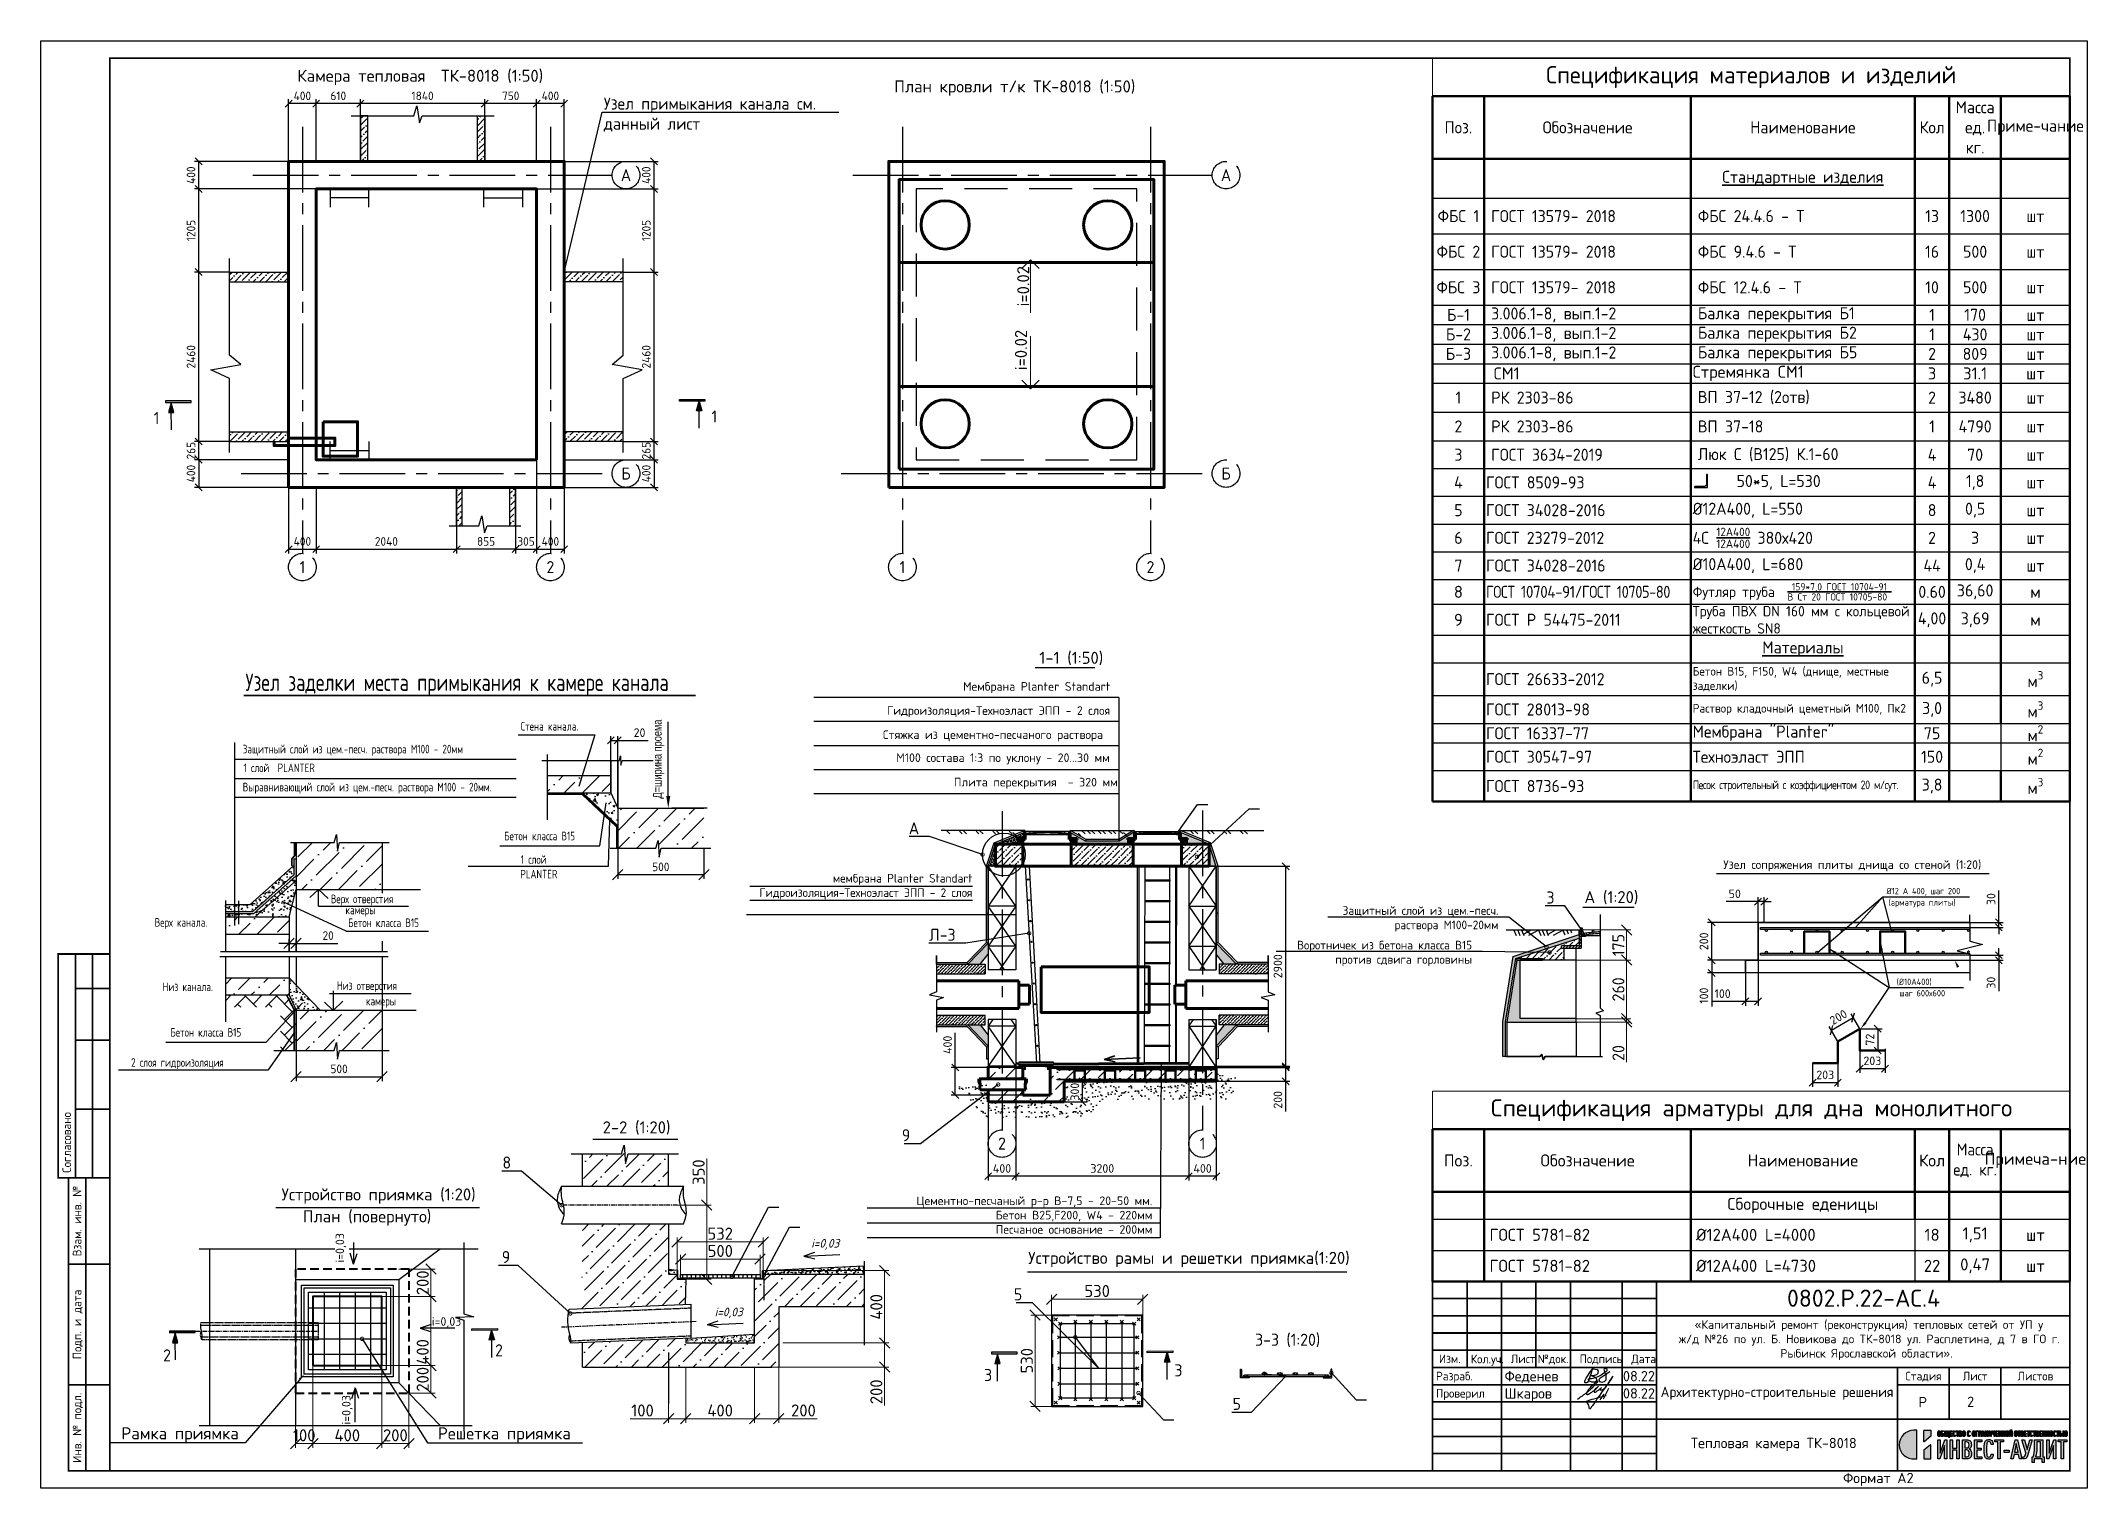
# Model space of a CAD drawing. Header units: millimetres. Extents: x 1601 to 15402, y -324 to 12625.
# Drawn here: x 7191 to 7785, y 2826 to 3246 of the extents above; entities that cross this region are included whole.
import ezdxf
from ezdxf import colors
from ezdxf.entities.mleader import LeaderData, LeaderLine
from ezdxf.enums import TextEntityAlignment as Align
from ezdxf.math import Vec2, Vec3

# ---------------------------------------------------------------- set-up
doc = ezdxf.new("R2010")
doc.units = ezdxf.units.MM
for name, pattern in [('CENTER', [2, 1.25, -0.25, 0.25, -0.25]), ('DASHED', [7, 5, -2, 0]), ('HIDDEN', [0.375, 0.25, -0.125]), ('осевая2', [28.575, 19.05, -3.175, 3.175, -3.175])]:
    doc.linetypes.add(name, pattern=pattern)
for name, color, linetype in [('N', 7, 'Continuous'), ('NA', 7, 'Continuous'), ('рамка', 7, 'Continuous'), ('Штриховка', 7, 'Continuous')]:
    doc.layers.add(name, color=color, linetype=linetype)
for name, color, linetype, lineweight in [('Заголовки', 3, 'Continuous', 35), ('Осевая', 2, 'осевая2', 30), ('Основной', 1, 'Continuous', 60), ('Размер 3.5', 250, 'Continuous', 35), ('Размерный', 4, 'Continuous', 30), ('Размеры на чертеже', 250, 'Continuous', 25), ('таблица', 250, 'Continuous', 35), ('Тонкие', 5, 'Continuous', 30)]:
    doc.layers.add(name, color=color, linetype=linetype, lineweight=lineweight)
doc.styles.add('-ISOCPEUR-', font='isocpeur.TTF')
doc.styles.add('GOST', font='GOST Common.ttf')
doc.styles.add('RUSS', font='russ.shx', dxfattribs={"width": 0.8})
doc.styles.get("Standard").update_dxf_attribs({"font": 'GOST Common.ttf'})
doc.dimstyles.new('М 1 к 100', dxfattribs={"dimtxt": 3.5, "dimasz": 3, "dimexe": 1.25, "dimexo": 0, "dimgap": 1, "dimtad": 1, "dimdec": 0, "dimlfac": 100, "dimtxsty": 'GOST', "dimblk": 'OBLIQUE', "dimcen": 5, "dimclrd": 256, "dimclre": 256, "dimclrt": 256, "dimazin": 2, "dimtfac": 1, "dimtdec": 0, "dimtmove": 0, "dimatfit": 3, "dimldrblk": 'NONE', "dimfxl": 0, "dimlwd": -1, "dimlwe": -1, "dimarcsym": 2})
doc.dimstyles.new('М 1 к 20', dxfattribs={"dimtxt": 3.5, "dimasz": 3, "dimexe": 1.25, "dimexo": 0, "dimtad": 1, "dimdec": 0, "dimlfac": 20, "dimzin": 0, "dimdsep": 46, "dimtxsty": 'GOST', "dimblk": 'OBLIQUE', "dimcen": 5, "dimadec": 8, "dimazin": 0, "dimtfac": 1, "dimtdec": 0, "dimtmove": 0, "dimatfit": 3, "dimldrblk": 'NONE', "dimfxl": 1.25, "dimtolj": 1, "dimtzin": 0, "dimlwd": 20, "dimlwe": 20, "dimarcsym": 1})
doc.dimstyles.new('М 1 к 50', dxfattribs={"dimtxt": 2.5, "dimasz": 2, "dimexe": 1.25, "dimexo": 0, "dimgap": 1, "dimtad": 1, "dimdec": 0, "dimlfac": 50, "dimzin": 0, "dimdsep": 46, "dimtxsty": 'GOST', "dimblk": 'OBLIQUE', "dimcen": 0, "dimclrd": 256, "dimclre": 256, "dimclrt": 256, "dimazin": 2, "dimtfac": 1, "dimtdec": 0, "dimtmove": 0, "dimatfit": 3, "dimldrblk": 'NONE', "dimfxl": 1.25, "dimtolj": 1, "dimtzin": 0, "dimlwd": -1, "dimlwe": -1, "dimarcsym": 2})
pattern_1 = [(50, (5487.7607, -7148.3853), (3.5863009, -0.3137607), [0.375, -4.125]), (355, (5487.7607, -7148.3853), (-0.6937567, 3.7609607), [0.3, -3.3]), (100.4514, (5488.0596, -7148.4115), (2.8925469, 3.4471977), [0.318701, -3.5057106]), (46.1842, (5487.7607, -7147.3853), (5.3362052, -0.827595), [0.5625, -6.1875]), (96.6356, (5488.2054, -7147.4543), (4.6733135, 4.8705894), [0.4780514, -5.258565]), (351.1842, (5487.761, -7147.3853), (4.6733097, 4.870593), [0.45, -4.95]), (21, (5488.2607, -7147.6353), (2.9845353, -2.01309445), [0.375, -4.125]), (326, (5488.2607, -7147.6353), (1.2165767, 3.6257502), [0.3, -3.3]), (71.4514, (5488.5095, -7147.803), (4.2011131, 1.6126525), [0.318701, -3.5057106]), (37.5, (5487.7607, -7148.3853), (0.06079928, 1.66446927), [0, -3.26, 0, -3.35, 0, -3.3125]), (7.5, (5487.7607, -7148.3853), (1.3153477, 1.97205856), [0, -1.91, 0, -3.185, 0, -1.2625]), (327.5, (5486.6457, -7148.3853), (2.66911218, -0.11277436), [0, -1.25, 0, -3.9, 0, -5.175]), (317.5, (5486.1457, -7148.3853), (2.91593085, 0.5005249), [0, -1.625, 0, -2.59, 0, -3.675])]
pattern_2 = [(45, (5487.7607, -7148.3853), (1.9887378, 7.2920387), [9.375, -1.875, 0, -1.875])]
pattern_3 = [(45, (5435.5615, -7100.213), (1.9887378, 7.2920387), [9.375, -1.875, 0, -1.875])]
pattern_4 = [(45, (366.9975, -175.3962), (0.6735192, 2.46957043), [3.175, -0.635, 0, -0.635])]
pattern_5 = [(45, (-741.6115, 2.3803), (0.65668123, 2.40783117), [3.095625, -0.619125, 0, -0.619125])]
pattern_6 = [(45, (5072.8379, 795.9948), (0.168379802, 0.617392608), [0.79375, -0.15875, 0, -0.15875])]
pattern_7 = [(45, (5021.6379, 795.9948), (-0.224506403, 0.224506403), [])]
pattern_8 = [(37.5, (-794.8502, 2.38034), (-0.019200376, 0.587295885), [0, -0.463296, 0, -0.51816, 0, -0.4953]), (7.5, (-794.8502, 2.3803), (0.53942794, 0.86019012), [0, -0.249936, 0, -0.417576, 0, -0.16002]), (327.5, (-795.2251, 2.38034), (0.949190844, 0.001724622), [0, -0.1524, 0, -0.54864, 0, -0.71628]), (317.5, (-795.2251, 2.3803), (0.91626774, 0.26751519), [0, -0.0762, 0, -0.359664, 0, -0.41148])]
pattern_9 = [(45, (-794.8502, 2.38034), (0.353597585, 1.296524477), [1.666875, -0.333375, 0, -0.333375])]
pattern_10 = [(45, (6125.8713, 2715.1915), (1.683798, 6.173926), [7.9375, -1.5875, 0, -1.5875])]
pattern_11 = [(82.5, (5957.4659, -7285.5295), (-1.12561055, 1.0543417), [0, -1.216, 0, -1.36, 0, -1.3]), (52.5, (5957.4659, -7285.5295), (-0.59531, 2.5975838), [0, -0.656, 0, -1.096, 0, -0.42]), (12.5, (5956.7701, -7286.2253), (1.75842342, 1.7648259), [0, -0.4, 0, -1.44, 0, -1.88]), (2.5, (5956.77, -7286.2253), (1.20403373, 2.1970103), [0, -0.2, 0, -0.944, 0, -1.08])]

msp = doc.modelspace()

# ---------------------------------------------------------------- texts
at = {"style": '-ISOCPEUR-'}
for s, p in [('Мембрана Planter Standart ', (7458.7849, 3056.9945)), ('Гидроизоляция-Техноэласт ЭПП - 2 слоя ', (7436.6599, 3049.9945)), ('Стяжка из цементно-песчаного раствора', (7435.5021, 3042.9945)), ('М100 состава 1:3 по уклону - 20...30 мм', (7439.3771, 3036.3125)), ('Плита перекрытия  - 320 мм', (7456.0971, 3029.2162)), ('i=0,03', (7304.5728, 2872.6886))]:
    msp.add_text(s, height=2.5, dxfattribs=at).set_placement(p)
at = {"color": 0, "lineweight": 25, "ltscale": 25, "style": '-ISOCPEUR-'}
msp.add_text('Узел сопряжения плиты днища со стеной (1:20)', height=2.5, dxfattribs=at).set_placement((7679.4931, 3005.273))
at = {"lineweight": 25, "ltscale": 20}
for s, p in [('%%C12 А 400, шаг 200', (7726.8733, 2997.9459)), ('(арматура плиты)', (7727.4462, 2994.6459)), (' (%%C10А400)', (7728.6933, 2971.5974)), ('шаг 600х600 ', (7730.5724, 2968.2974))]:
    msp.add_text(s, height=1.833333, dxfattribs=at).set_placement(p)
at = {"style": 'GOST'}
msp.add_text('Согласовано', height=2.5, rotation=90, dxfattribs=at).set_placement((7198.5803, 2917.0891), align=Align.MIDDLE_LEFT)
for s, p in [('Взам. инв. №', (7201.5803, 2903.0891)), ('Подп. и дата', (7201.5803, 2873.0891)), ('Инв. № подл.', (7201.5803, 2843.0891))]:
    msp.add_text(s, height=2.5, rotation=90, dxfattribs=at).set_placement(p, align=Align.MIDDLE_CENTER)
at = {"style": '-ISOCPEUR-'}
for p in [(7279.117, 2891.0395), (7280.9644, 2844.0392)]:
    msp.add_text('i=0,03', height=2.5, rotation=90, dxfattribs=at).set_placement(p)
at = {"style": 'GOST', "oblique": 15}
for p in [(7414.6967, 2895.3734), (7386.6679, 2875.4442)]:
    msp.add_text('i=0,03', height=2.5, dxfattribs=at).set_placement(p)
for s, height, style, p in [('Изм.', 2.5, 'GOST', (7600.0803, 2863.0891)), ('Кол.уч.', 2.5, 'GOST', (7610.97, 2863.0397)), ('Лист', 2.5, 'GOST', (7621.3846, 2863.0891)), ('№док.', 2.5, 'GOST', (7630.0803, 2863.0891)), ('Подпись', 2.5, 'GOST', (7643.9616, 2863.0891)), ('Дата', 2.5, 'GOST', (7656.3885, 2863.0891)), ('Стадия', 2.5, 'GOST', (7737.5803, 2858.0891)), ('Лист', 2.5, 'GOST', (7752.5803, 2858.0891)), ('Листов', 2.5, 'GOST', (7770.0803, 2858.0891)), ('Р', 3, '-ISOCPEUR-', (7737.3795, 2850.5439))]:
    msp.add_text(s, height=height, dxfattribs=dict(style=style)).set_placement(p, align=Align.MIDDLE_CENTER)
at = {"style": 'GOST'}
for s, p in [('Разраб.', (7596.0803, 2858.0891)), ('Проверил', (7596.0803, 2853.0891))]:
    msp.add_text(s, height=2.5, dxfattribs=at).set_placement(p, align=Align.MIDDLE_LEFT)
at = {"color": 18, "linetype": 'ByBlock', "true_color": 0x000000, "insert": (7370.3906, 3037.1596), "char_height": 2.5, "attachment_point": 5, "rotation": 90, "style": 'RUSS'}
msp.add_mtext('\\A1;Д=ширина проема', dxfattribs=at)
for s, width, gutter_width, insert, char_height, attachment_point, style in [('мембрана Planter Standart\\PГидроизоляция-Техноэласт ЭПП - 2 слоя', 81.528747, 625, (7461.4943, 3003.8194), 2.5, 3, 'GOST'), ('\\pi3.5517;Тепловая камера ТК-8018', 55.7034, 12.5, (7666.493, 2840.1627), 3, 1, '-ISOCPEUR-')]:
    msp.add_mtext_dynamic_manual_height_columns(s, width=width, gutter_width=gutter_width, heights=[0], dxfattribs=dict(insert=insert, char_height=char_height, attachment_point=attachment_point, style=style))
at = {"color": 0, "lineweight": 25, "ltscale": 25, "insert": (7513.73, 2910.2269), "char_height": 2.5, "attachment_point": 3, "style": '-ISOCPEUR-'}
msp.add_mtext_dynamic_manual_height_columns('Цементно-песчаный р-р В-7,5 - 20-50 мм.\\PБетон В25,F200, W4 - 220мм\\PПесчаное основание - 200мм', width=89.674171, gutter_width=625, heights=[0], dxfattribs=at)
for s, insert, char_height, width, attachment_point, style in [('\\pi5.49715;{\\C7;«Капитальный ремонт (реконструкция) тепловых сетей от УП у \\P\\pi0.95192;ж/д №26 по ул. Б. Новикова до ТК-8018 ул. Расплетина, д 7 в ГО г. \\P\\pi30.38942;Рыбинск Ярославской области».}', (7665.6299, 2874.2859), 2.5, 110.528844, 1, '-ISOCPEUR-'), ('Архитектурно-строительные решения', (7695.0803, 2853.0891), 3, 70, 5, 'GOST')]:
    msp.add_mtext(s, dxfattribs=dict(insert=insert, char_height=char_height, width=width, attachment_point=attachment_point, style=style))
at = {"style": '-ISOCPEUR-', "flags": 8}
msp.add_attdef('2', text='*', height=3, dxfattribs=at).set_placement((7751.2672, 2850.6285), align=Align.MIDDLE_CENTER)
at = {"layer": 'N', "color": 18, "true_color": 0x000000, "width": 0.8}
for s, p in [('Стена канала.', (7330.362, 3045.4322)), ('Защитный слой из цем.-песч. раствора М100 - 20мм', (7249.6669, 3038.8142)), ('Выравнивающий слой из цем.-песч. раствора М100 - 20мм.', (7249.6669, 3027.7878)), ('Бетон класса В15', (7325.5756, 3013.5809))]:
    msp.add_text(s, height=2.5, dxfattribs=at).set_placement(p)
at = {"layer": 'Заголовки', "color": 18, "true_color": 0x000000, "width": 0.8}
for s, height, p in [('Узел заделки места примыкания к камере канала ', 5, (7250.4743, 3056.952)), ('1 слой  PLANTER ', 2.5, (7249.8961, 3033.3655)), ('1 слой ', 2.5, (7330.3681, 3006.7598)), ('PLANTER ', 2.5, (7330.2721, 3002.5103)), ('Верх отверстия', 2.5, (7275.2431, 2995.3316)), ('камеры', 2.5, (7279.4963, 2992.1261)), ('Верх канала.', 2.5, (7224.1018, 2988.5138)), ('Бетон класса В15', 2.5, (7280.2605, 2988.4121)), ('Низ канала.', 2.5, (7226.4293, 2969.8189)), ('Низ отверстия', 2.5, (7276.9852, 2970.1683)), ('камеры', 2.5, (7285.4452, 2965.6627)), ('Бетон класса В15', 2.5, (7228.6719, 2956.6049)), ('2 слоя гидроизоляция ', 2.5, (7217.2758, 2947.8546))]:
    msp.add_text(s, height=height, dxfattribs=at).set_placement(p)
at = {"layer": 'Основной', "char_height": 3.5, "attachment_point": 5}
for s, insert, rotation in [('А', (7360.9182, 3206.6319), 359.9916592), ('А', (7535.1209, 3206.6319), 359.9916592), ('Б', (7360.9182, 3120.0273), 0.0083408), ('Б', (7535.1209, 3120.0273), 0.0083408)]:
    msp.add_mtext_dynamic_manual_height_columns(s, width=5.739849, gutter_width=12.5, heights=[0], dxfattribs=dict(at, insert=insert, rotation=rotation))
for s, insert in [('1', (7266.9782, 3092.8779)), ('2', (7338.9802, 3092.8779)), ('1', (7441.1808, 3092.8779)), ('2', (7513.1828, 3092.8779)), ('2', (7470.0823, 2925.5683)), ('1', (7528.294, 2925.5683))]:
    msp.add_mtext_dynamic_manual_height_columns(s, width=5.739849, gutter_width=12.5, heights=[0], dxfattribs=dict(at, insert=insert))
at = {"layer": 'Основной', "insert": (7226.5581, 2865.8574), "char_height": 3.5, "attachment_point": 1, "style": 'GOST', "bg_fill": 3, "box_fill_scale": 1.5, "bg_fill_color": 256, "bg_fill_transparency": 0}
msp.add_mtext_dynamic_manual_height_columns('{\\C256;\\c0;2}', width=2.554097, gutter_width=1, heights=[0], dxfattribs=at)
at = {"layer": 'Размер 3.5', "style": '-ISOCPEUR-'}
for s, p in [('А (1:20)', (7639.1499, 2995.3469)), ('Устройство приямка (1:20)', (7260.9449, 2909.0674)), ('План (повернуто)', (7267.1162, 2902.694)), ('Устройство рамы и решетки приямка(1:20)', (7477.6961, 2890.6418))]:
    msp.add_text(s, height=3.5, dxfattribs=at).set_placement(p)
at = {"layer": 'Размер 3.5', "char_height": 3.5, "attachment_point": 1, "style": '-ISOCPEUR-'}
for s, width, insert in [('\\pi2.23557;{\\C7;Камера тепловая  ТК-8018 (1:50)}', 76.571142, (7263.2926, 3237.2332)), ('\\pi30.00884;{\\C7;План кровли т/к ТК-8018 (1:50)}', 128.617672, (7408.7885, 3234.135))]:
    msp.add_mtext_dynamic_manual_height_columns(s, width=width, gutter_width=12.5, heights=[0], dxfattribs=dict(at, insert=insert))
at = {"layer": 'Размер 3.5', "char_height": 3.5, "attachment_point": 3, "rotation": 90, "style": '-ISOCPEUR-'}
for insert in [(7474.4922, 3180.2557), (7473.8299, 3161.7359)]:
    msp.add_mtext_dynamic_manual_height_columns('{\\C0;i=0.02}', width=14.925819, gutter_width=12.5, heights=[7.7324], dxfattribs=dict(at, insert=insert))
at = {"layer": 'Размер 3.5', "insert": (7714.2448, 2830.0178), "char_height": 3, "width": 145.943815, "attachment_point": 1, "style": '-ISOCPEUR-'}
msp.add_mtext('\\A1;{\\C7;Формат А2}', dxfattribs=at)
at = {"layer": 'Размерный', "color": 0, "style": '-ISOCPEUR-'}
for s, p in [('Феденев', (7615.9853, 2856.5664)), ('08.22', (7650.335, 2856.5664)), ('Шкаров', (7615.9853, 2851.5664)), ('08.22', (7650.335, 2851.5664))]:
    msp.add_text(s, height=3, dxfattribs=at).set_placement(p)
at = {"layer": 'Размерный', "color": 7, "lineweight": 30, "insert": (7622.4807, 2883.1993), "char_height": 5, "width": 185, "attachment_point": 1, "style": '-ISOCPEUR-'}
msp.add_mtext('\\pi65.5,l10;0802.Р.22-АС.4', dxfattribs=at)

# ---------------------------------------------------------------- blocks, each defined once
blk = doc.blocks.new('*T49')
at = {"layer": 'Defpoints', "color": 8, "linetype": 'ByBlock', "lineweight": 0, "transparency": 16777216}
for p, q in [((0, 0), (185, 0)), ((0, 0), (0, -11)), ((185, 0), (185, -11))]:
    blk.add_line(p, q, dxfattribs=at)
at = {"layer": 'таблица', "color": 0, "lineweight": 50, "transparency": 16777216}
for p, q in [((0, -11), (185, -11)), ((0, -11), (0, -215.74)), ((15, -11), (15, -215.74)), ((75, -11), (75, -215.74)), ((140, -11), (140, -215.74)), ((150, -11), (150, -215.74)), ((165, -11), (165, -193.1)), ((185, -11), (185, -215.74)), ((0, -29.17), (185, -29.17)), ((165, -206.76), (165, -215.74)), ((0, -215.74), (185, -215.74))]:
    blk.add_line(p, q, dxfattribs=at)
at = {"layer": 'таблица', "color": 0, "lineweight": 25, "transparency": 16777216}
for p, q in [((0, -40.67), (185, -40.67)), ((0, -51), (185, -51)), ((0, -61.33), (185, -61.33)), ((0, -71.67), (185, -71.67)), ((0, -77.33), (185, -77.33)), ((0, -83), (185, -83)), ((0, -88.67), (185, -88.67)), ((0, -94.33), (15, -94.33)), ((140, -94.33), (150, -94.33)), ((0, -102.7), (185, -102.7)), ((0, -111.07), (185, -111.07)), ((0, -119.11), (185, -119.11)), ((0, -127.16), (185, -127.16)), ((0, -135.2), (185, -135.2)), ((0, -143.24), (185, -143.24)), ((0, -151.28), (185, -151.28)), ((0, -158.5), (165, -158.5)), ((0, -167.5), (165, -167.5)), ((0, -175.5), (185, -175.5)), ((0, -184.95), (185, -184.95)), ((0, -193.1), (185, -193.1)), ((0, -198.76), (185, -198.76)), ((0, -206.76), (185, -206.76))]:
    blk.add_line(p, q, dxfattribs=at)
at = {"layer": 'таблица', "lineweight": 30, "transparency": 16777216}
for p, q in [((15, -94.33), (140, -94.33)), ((150, -94.33), (185, -94.33)), ((165, -158.5), (185, -158.5)), ((165, -167.5), (185, -167.5)), ((165, -193.1), (165, -206.76))]:
    blk.add_line(p, q, dxfattribs=at)
at = {"layer": 'таблица', "color": 0, "transparency": 16777216}
for s, insert, char_height, width, attachment_point, style in [('Спецификация материалов и изделий ', (92.5, -5.5), 5, 182, 5, 'GOST'), (' СМ1', (15.5, -91.5), 3.5, 59, 4, '-ISOCPEUR-'), ('Стремянка СМ1', (75.5, -91.5), 3.5, 64, 4, '-ISOCPEUR-'), ('31.1', (157.5, -91.5), 3.5, 14, 5, '-ISOCPEUR-'), ('шт', (175, -91.5), 3.5, 19, 5, '-ISOCPEUR-'), ('3', (157.5, -139.22), 3.5, 14, 5, 'GOST')]:
    blk.add_mtext(s, dxfattribs=dict(at, insert=insert, char_height=char_height, width=width, attachment_point=attachment_point, style=style))
at = {"layer": 'таблица', "color": 7, "transparency": 16777216}
for s, insert, char_height, width, attachment_point, style in [('Масса ед. кг.', (157.5, -20.08), 3.5, 13, 5, 'GOST'), ('Поз.', (7.5, -20.08), 3.5, 12, 5, 'GOST'), ('Обозначение', (45, -20.08), 3.5, 57, 5, 'GOST'), ('Наименование', (107.5, -20.08), 3.5, 62, 5, 'GOST'), ('Кол', (145, -20.08), 3.5, 8, 5, 'GOST'), ('Приме-чание', (175, -20.08), 3.5, 17, 5, 'GOST'), ('{\\LСтандартные изделия}', (107.5, -34.92), 3.5, 61, 5, 'GOST'), ('ФБС 1', (7.5, -45.83), 3.5, 14, 5, 'GOST'), ('ГОСТ 13579- 2018', (17, -45.83), 3.5, 56, 4, 'GOST'), ('ФБС 24.4.6 - Т', (77, -45.83), 3.5, 61, 4, 'GOST'), ('13', (145, -45.83), 3.5, 9, 5, 'GOST'), ('1300', (157.5, -45.83), 3.5, 14, 5, 'GOST'), ('шт', (175, -45.83), 3.5, 19, 5, 'GOST'), ('ФБС 2', (7.5, -56.17), 3.5, 14, 5, 'GOST'), ('ГОСТ 13579- 2018', (17, -56.17), 3.5, 56, 4, 'GOST'), ('ФБС 9.4.6 - Т', (77, -56.17), 3.5, 61, 4, 'GOST'), ('16', (145, -56.17), 3.5, 9, 5, 'GOST'), ('500', (157.5, -56.17), 3.5, 14, 5, 'GOST'), ('шт', (175, -56.17), 3.5, 19, 5, 'GOST'), ('ФБС 3', (7.5, -66.5), 3.5, 14, 5, 'GOST'), ('ГОСТ 13579- 2018', (17, -66.5), 3.5, 56, 4, 'GOST'), ('ФБС 12.4.6 - Т', (77, -66.5), 3.5, 61, 4, 'GOST'), ('10', (145, -66.5), 3.5, 9, 5, 'GOST'), ('500', (157.5, -66.5), 3.5, 14, 5, 'GOST'), ('шт', (175, -66.5), 3.5, 19, 5, 'GOST'), ('Б-1', (7.5, -74.5), 3.5, 14, 5, 'GOST'), ('3.006.1-8, вып.1-2', (17, -74.5), 3.5, 56, 4, 'GOST'), ('Балка перекрытия Б1', (77, -74.5), 3.5, 61, 4, 'GOST'), ('1', (145, -74.5), 3.5, 9, 5, 'GOST'), ('170', (157.5, -74.5), 3.5, 14, 5, 'GOST'), ('шт', (175, -74.5), 3.5, 19, 5, 'GOST'), ('Б-2', (7.5, -80.17), 3.5, 14, 5, 'GOST'), ('3.006.1-8, вып.1-2', (17, -80.17), 3.5, 56, 4, 'GOST'), ('Балка перекрытия Б2', (77, -80.17), 3.5, 61, 4, 'GOST'), ('1', (145, -80.17), 3.5, 9, 5, 'GOST'), ('430', (157.5, -80.17), 3.5, 14, 5, 'GOST'), ('шт', (175, -80.17), 3.5, 19, 5, 'GOST'), ('Б-3', (7.5, -85.83), 3.5, 14, 5, 'GOST'), ('3.006.1-8, вып.1-2', (17, -85.83), 3.5, 56, 4, 'GOST'), ('Балка перекрытия Б5', (77, -85.83), 3.5, 61, 4, 'GOST'), ('2', (145, -85.83), 3.5, 9, 5, 'GOST'), ('809', (157.5, -85.83), 3.5, 14, 5, 'GOST'), ('шт', (175, -85.83), 3.5, 19, 5, 'GOST'), ('3', (145, -91.5), 3.5, 10, 5, '-ISOCPEUR-'), ('1', (7.5, -98.52), 3.5, 14, 5, 'GOST'), ('РК 2303-86', (17, -98.52), 3.5, 56, 4, 'GOST'), ('ВП 37-12 (2отв)', (77, -98.52), 3.5, 61, 4, 'GOST'), ('2', (145, -98.52), 3.5, 9, 5, 'GOST'), ('3480', (157.5, -98.52), 3.5, 14, 5, 'GOST'), ('шт', (175, -98.52), 3.5, 19, 5, 'GOST'), ('2', (7.5, -106.89), 3.5, 14, 5, 'GOST'), ('РК 2303-86', (17, -106.89), 3.5, 56, 4, 'GOST'), ('ВП 37-18', (77, -106.89), 3.5, 61, 4, 'GOST'), ('1', (145, -106.89), 3.5, 9, 5, 'GOST'), ('4790', (157.5, -106.89), 3.5, 14, 5, 'GOST'), ('шт', (175, -106.89), 3.5, 19, 5, 'GOST'), ('Люк С (В125) К.1-60', (77, -115.09), 3.5, 61, 4, 'GOST'), ('3', (7.5, -115.09), 3.5, 14, 5, 'GOST'), ('ГОСТ 3634-2019', (17, -115.09), 3.5, 56, 4, 'GOST'), ('4', (145, -115.09), 3.5, 9, 5, 'GOST'), ('70', (157.5, -115.09), 3.5, 14, 5, 'GOST'), ('шт', (175, -115.09), 3.5, 19, 5, 'GOST'), ('4', (7.5, -123.13), 3.5, 14, 5, 'GOST'), ('ГОСТ 8509-93', (15.5, -123.13), 3.5, 59, 4, 'GOST'), ('      50*5, L=530', (75.5, -123.13), 3.5, 64, 4, 'GOST'), ('4', (145, -123.13), 3.5, 9, 5, 'GOST'), ('1,8', (157.5, -123.13), 3.5, 14, 5, 'GOST'), ('шт', (175, -123.13), 3.5, 19, 5, 'GOST'), ('5', (7.5, -131.18), 3.5, 14, 5, 'GOST'), ('{\\C0;ГОСТ 34028-2016}', (15.5, -131.18), 3.5, 59, 4, 'GOST'), ('%%C12А400, L=550', (75.5, -131.18), 3.5, 64, 4, 'GOST'), ('8', (145, -131.18), 3.5, 9, 5, 'GOST'), ('0,5', (157.5, -131.18), 3.5, 14, 5, 'GOST'), ('шт', (175, -131.18), 3.5, 19, 5, 'GOST'), ('\\A1;4С {\\H0.7x;\\S12А400/12А400;\\H1.42857x; 380х420}', (75.5, -139.22), 3.5, 64, 4, 'GOST'), ('6', (7.5, -139.22), 3.5, 14, 5, 'GOST'), ('ГОСТ 23279-2012', (15.5, -139.22), 3.5, 59, 4, 'GOST'), ('2', (145, -139.22), 3.5, 9, 5, 'GOST'), ('шт', (175, -139.22), 3.5, 19, 5, 'GOST'), ('7', (7.5, -147.26), 3.5, 14, 5, 'GOST'), ('{\\C0;ГОСТ 34028-2016}', (15.5, -147.26), 3.5, 59, 4, 'GOST'), ('%%C10А400, L=680', (75.5, -147.26), 3.5, 64, 4, 'GOST'), ('44', (145, -147.26), 3.5, 9, 5, 'GOST'), ('0,4', (157.5, -147.26), 3.5, 14, 5, 'GOST'), ('шт', (175, -147.26), 3.5, 19, 5, 'GOST'), ('8', (7.5, -154.89), 3.5, 14, 5, '-ISOCPEUR-'), ('{\\W0.9;\\T0.95;ГОСТ \\fISOCPEUR|b0|i0|c204|p34;10704-91\\fGOST Common|b0|i0|c204|p34;/ГОСТ 10705-80}', (15.5, -154.89), 3.5, 59, 4, 'GOST'), ('\\A1;Футляр труба  {\\H0.7x;\\S159*7,0 ГОСТ 10704-91/В Ст 20 ГОСТ 10705-80 ;}', (75.5, -154.89), 3, 64, 4, 'GOST'), ('0.60', (145, -154.89), 3.5, 9, 5, 'GOST'), ('36,60', (157.5, -154.89), 3.5, 14, 5, 'GOST'), ('м', (175, -154.89), 3.5, 19, 5, '-ISOCPEUR-'), ('Труба ПВХ DN 160 мм с кольцевой жесткость SN8', (75.5, -163), 3, 64, 4, 'GOST'), ('9', (7.5, -163), 3.5, 14, 5, '-ISOCPEUR-'), ('ГОСТ Р 54475-2011', (15.5, -163), 3.5, 59, 4, 'GOST'), ('4,00', (145, -163), 3.5, 9, 5, 'GOST'), ('3,69', (157.5, -163), 3.5, 14, 5, 'GOST'), ('м', (175, -163), 3.5, 19, 5, '-ISOCPEUR-'), ('{\\LМатериалы}', (107.5, -171.5), 3.5, 64, 5, 'GOST'), ('\\A1;Бетон В15, F150, W4 (днище, местные заделки) ', (75.5, -180.23), 2.5, 64, 4, 'GOST'), ('6,5', (145, -180.23), 3.5, 9, 5, 'GOST'), ('\\A1;м{\\H0.7x;\\S3^ ;}', (175, -180.23), 3.5, 19, 5, 'GOST'), ('ГОСТ 26633-2012', (15.5, -180.23), 3.5, 59, 4, 'GOST'), ('ГОСТ 28013-98', (15.5, -189.03), 3.5, 59, 4, 'GOST'), ('Раствор кладочный цеметный М100, Пк2', (75.5, -189.03), 2.5, 64, 4, 'GOST'), ('3,0', (145, -189.03), 3.5, 9, 5, 'GOST'), ('\\A1;м{\\H0.7x;\\S3^ ;}', (175, -189.03), 3.5, 19, 5, 'GOST'), ('ГОСТ 16337-77', (15.5, -195.93), 3.5, 59, 4, 'GOST'), ('Мембрана "Planter"', (75.5, -195.93), 3.5, 64, 4, 'GOST'), ('75', (145, -195.93), 3.5, 9, 5, 'GOST'), ('\\A1;м{\\H0.7x;\\S2^ ;}', (175, -195.93), 3.5, 19, 5, 'GOST'), ('ГОСТ 30547-97', (15.5, -202.76), 3.5, 59, 4, 'GOST'), ('Техноэласт ЭПП', (75.5, -202.76), 3.5, 64, 4, 'GOST'), ('150', (145, -202.76), 3.5, 9, 5, 'GOST'), ('\\A1;м{\\H0.7x;\\S2^ ;}', (175, -202.76), 3.5, 19, 5, 'GOST'), ('ГОСТ 8736-93', (15.5, -211.25), 3.5, 59, 4, 'GOST'), ('{\\W0.9;\\T0.9;Песок строительный с коэффициентом 20 м/сут. }', (75.5, -211.25), 2.5, 64, 4, 'GOST'), ('3,8', (145, -211.25), 3.5, 9, 5, 'GOST'), ('\\A1;м{\\H0.7x;\\S3^ ;}', (175, -211.25), 3.5, 19, 5, 'GOST')]:
    blk.add_mtext(s, dxfattribs=dict(at, insert=insert, char_height=char_height, width=width, attachment_point=attachment_point, style=style))
blk = doc.blocks.new('_Oblique')
at = {"color": 0, "linetype": 'ByBlock', "lineweight": -2}
blk.add_line((-0.5, -0.5), (0.5, 0.5), dxfattribs=at)
blk = doc.blocks.new('*D46')
at = {"layer": 'Defpoints', "color": 0, "transparency": 16777216}
for p in [(7290.02, 2881.16), (7304.28, 2881.16), (7290.02, 2861.16)]:
    blk.add_point(p, dxfattribs=at)
at = {"layer": 'Размеры на чертеже', "color": 0, "lineweight": 20, "transparency": 16777216}
for p, q in [((7290.02, 2881.16), (7305.53, 2881.16)), ((7304.28, 2861.16), (7304.28, 2881.16)), ((7290.02, 2861.16), (7305.53, 2861.16))]:
    blk.add_line(p, q, dxfattribs=at)
at = {"layer": 'Размеры на чертеже', "color": 0, "lineweight": 20, "transparency": 16777216, "xscale": 3, "yscale": 3, "zscale": 3}
for p, rotation in [((7304.28, 2881.16), 90), ((7304.28, 2861.16), 270)]:
    blk.add_blockref('_Oblique', p, dxfattribs=dict(at, rotation=rotation))
at = {"layer": 'Размеры на чертеже', "color": 0, "transparency": 16777216, "insert": (7301.91, 2865.12), "char_height": 3.5, "attachment_point": 5, "rotation": 90, "style": '-ISOCPEUR-'}
blk.add_mtext('\\A1;400', dxfattribs=at)
blk = doc.blocks.new('_None')
blk = doc.blocks.new('*D47')
at = {"layer": 'Defpoints', "color": 0, "transparency": 16777216}
for p in [(7290.02, 2861.16), (7304.28, 2861.16), (7297.92, 2853.16)]:
    blk.add_point(p, dxfattribs=at)
at = {"layer": 'Размеры на чертеже', "color": 0, "lineweight": 20, "transparency": 16777216}
for p, q in [((7290.02, 2861.16), (7305.53, 2861.16)), ((7304.28, 2853.16), (7304.28, 2861.16)), ((7297.92, 2853.16), (7305.53, 2853.16))]:
    blk.add_line(p, q, dxfattribs=at)
at = {"layer": 'Размеры на чертеже', "color": 0, "lineweight": 20, "transparency": 16777216, "xscale": 3, "yscale": 3, "zscale": 3}
for p, rotation in [((7304.28, 2861.16), 90), ((7304.28, 2853.16), 270)]:
    blk.add_blockref('_Oblique', p, dxfattribs=dict(at, rotation=rotation))
at = {"layer": 'Размеры на чертеже', "color": 0, "transparency": 16777216, "insert": (7301.91, 2857.16), "char_height": 3.5, "attachment_point": 5, "rotation": 90, "style": '-ISOCPEUR-'}
blk.add_mtext('\\A1;200', dxfattribs=at)
blk = doc.blocks.new('*D48')
at = {"layer": 'Defpoints', "color": 0, "transparency": 16777216}
for p in [(7295.02, 2889.16), (7304.28, 2889.16), (7290.02, 2881.16)]:
    blk.add_point(p, dxfattribs=at)
at = {"layer": 'Размеры на чертеже', "color": 0, "lineweight": 20, "transparency": 16777216}
for p, q in [((7295.02, 2889.16), (7305.53, 2889.16)), ((7304.28, 2881.16), (7304.28, 2889.16)), ((7290.02, 2881.16), (7305.53, 2881.16))]:
    blk.add_line(p, q, dxfattribs=at)
at = {"layer": 'Размеры на чертеже', "color": 0, "lineweight": 20, "transparency": 16777216, "xscale": 3, "yscale": 3, "zscale": 3}
for p, rotation in [((7304.28, 2889.16), 90), ((7304.28, 2881.16), 270)]:
    blk.add_blockref('_Oblique', p, dxfattribs=dict(at, rotation=rotation))
at = {"layer": 'Размеры на чертеже', "color": 0, "transparency": 16777216, "insert": (7301.91, 2885.16), "char_height": 3.5, "attachment_point": 5, "rotation": 90, "style": '-ISOCPEUR-'}
blk.add_mtext('\\A1;200', dxfattribs=at)
blk = doc.blocks.new('направление')
at = {"layer": 'Размеры на чертеже'}
h = blk.add_hatch(color=256, dxfattribs=at)
h.dxf.hatch_style = 1
h.paths.add_polyline_path([(0, 0), (-3.75, 1.04), (-3.75, -1.03)])
blk.add_line((-10.5, 0), (-2.5, 0), dxfattribs=at)
blk.add_lwpolyline([(0, 0), (-3.75, 1.04), (-3.75, -1.03)], close=True, dxfattribs=at)
blk = doc.blocks.new('*U38')
at = {"layer": 'Штриховка', "true_color": 0x000000}
h = blk.add_hatch(color=18, dxfattribs=at)
h.dxf.hatch_style = 1
h.paths.add_polyline_path([(-2.319, 0.023), (-2.319, 0.002), (-1.988, 0.002), (-1.988, 0.023)])
h = blk.add_hatch(color=18, dxfattribs=at)
h.dxf.hatch_style = 1
h.paths.add_polyline_path([(1.602, 0.023), (1.602, 0.001), (1.934, 0.001), (1.934, 0.023)])
at = {"layer": 'Штриховка', "color": 18, "true_color": 0x000000}
for points in [[(-1.988, 0.002), (-1.988, 0.023), (-2.319, 0.023), (-2.319, 0.002)], [(1.602, 0.001), (1.602, 0.023), (1.934, 0.023), (1.934, 0.001)]]:
    blk.add_lwpolyline(points, close=True, dxfattribs=at)
at = {"layer": 'Размеры на чертеже', "yscale": 0.03333333333333333, "zscale": 0.03333333333333333}
for p, xscale, rotation in [((-2.245, 0), 0.03333333333333333, 89.99999999993935), ((1.86, 0), -0.03333333333333333, 270.0000000000607)]:
    blk.add_blockref('направление', p, dxfattribs=dict(at, xscale=xscale, rotation=rotation))
blk = doc.blocks.new('_DotSmall')
at = {"color": 0, "linetype": 'ByBlock', "const_width": 0.5}
blk.add_lwpolyline([(-0.0625, 0, 1), (0.0625, 0, 1)], format="xyb", close=True, dxfattribs=at)
blk = doc.blocks.new('*D50')
at = {"layer": 'Defpoints', "color": 0, "transparency": 16777216}
for p in [(7290.02, 2861.16), (7297.92, 2853.16), (7297.92, 2838.52)]:
    blk.add_point(p, dxfattribs=at)
at = {"layer": 'Размеры на чертеже', "color": 0, "lineweight": 20, "transparency": 16777216}
for p, q in [((7290.02, 2861.16), (7290.02, 2837.27)), ((7297.92, 2853.16), (7297.92, 2837.27)), ((7290.02, 2838.52), (7297.92, 2838.52))]:
    blk.add_line(p, q, dxfattribs=at)
at = {"layer": 'Размеры на чертеже', "color": 0, "lineweight": 20, "transparency": 16777216, "xscale": 3, "yscale": 3, "zscale": 3, "rotation": 180}
blk.add_blockref('_Oblique', (7290.02, 2838.52), dxfattribs=at)
at = {"layer": 'Размеры на чертеже', "color": 0, "lineweight": 20, "transparency": 16777216, "xscale": 3, "yscale": 3, "zscale": 3}
blk.add_blockref('_Oblique', (7297.92, 2838.52), dxfattribs=at)
at = {"layer": 'Размеры на чертеже', "color": 0, "transparency": 16777216, "insert": (7293.97, 2840.9), "char_height": 3.5, "attachment_point": 5, "style": '-ISOCPEUR-'}
blk.add_mtext('\\A1;200', dxfattribs=at)
blk = doc.blocks.new('*D51')
at = {"layer": 'Defpoints', "color": 0, "transparency": 16777216}
for p in [(7270.02, 2861.16), (7290.02, 2861.16), (7270.02, 2838.52)]:
    blk.add_point(p, dxfattribs=at)
at = {"layer": 'Размеры на чертеже', "color": 0, "lineweight": 20, "transparency": 16777216}
for p, q in [((7270.02, 2861.16), (7270.02, 2837.27)), ((7290.02, 2861.16), (7290.02, 2837.27)), ((7290.02, 2838.52), (7270.02, 2838.52))]:
    blk.add_line(p, q, dxfattribs=at)
at = {"layer": 'Размеры на чертеже', "color": 0, "lineweight": 20, "transparency": 16777216, "xscale": 3, "yscale": 3, "zscale": 3, "rotation": 180}
blk.add_blockref('_Oblique', (7270.02, 2838.52), dxfattribs=at)
at = {"layer": 'Размеры на чертеже', "color": 0, "lineweight": 20, "transparency": 16777216, "xscale": 3, "yscale": 3, "zscale": 3}
blk.add_blockref('_Oblique', (7290.02, 2838.52), dxfattribs=at)
at = {"layer": 'Размеры на чертеже', "color": 0, "transparency": 16777216, "insert": (7280.02, 2840.9), "char_height": 3.5, "attachment_point": 5, "style": '-ISOCPEUR-'}
blk.add_mtext('\\A1;400', dxfattribs=at)
blk = doc.blocks.new('*D52')
at = {"layer": 'Defpoints', "color": 0, "transparency": 16777216}
for p in [(7270.02, 2861.16), (7265.02, 2853.16), (7265.02, 2838.52)]:
    blk.add_point(p, dxfattribs=at)
at = {"layer": 'Размеры на чертеже', "color": 0, "lineweight": 20, "transparency": 16777216}
for p, q in [((7270.02, 2861.16), (7270.02, 2837.27)), ((7265.02, 2853.16), (7265.02, 2837.27)), ((7270.02, 2838.52), (7265.02, 2838.52))]:
    blk.add_line(p, q, dxfattribs=at)
at = {"layer": 'Размеры на чертеже', "color": 0, "lineweight": 20, "transparency": 16777216, "xscale": 3, "yscale": 3, "zscale": 3, "rotation": 180}
blk.add_blockref('_Oblique', (7265.02, 2838.52), dxfattribs=at)
at = {"layer": 'Размеры на чертеже', "color": 0, "lineweight": 20, "transparency": 16777216, "xscale": 3, "yscale": 3, "zscale": 3}
blk.add_blockref('_Oblique', (7270.02, 2838.52), dxfattribs=at)
at = {"layer": 'Размеры на чертеже', "color": 0, "transparency": 16777216, "insert": (7267.52, 2840.9), "char_height": 3.5, "attachment_point": 5, "style": '-ISOCPEUR-'}
blk.add_mtext('\\A1;100', dxfattribs=at)
blk = doc.blocks.new('*D53')
at = {"layer": 'Defpoints', "color": 0, "transparency": 16777216}
for p in [(7636.77, 2978.82), (7651.39, 2978.82), (7636.77, 2961.82)]:
    blk.add_point(p, dxfattribs=at)
at = {"layer": 'Размеры на чертеже', "color": 0, "lineweight": 20, "transparency": 16777216}
for p, q in [((7636.77, 2978.82), (7652.64, 2978.82)), ((7651.39, 2961.82), (7651.39, 2978.82)), ((7636.77, 2961.82), (7652.64, 2961.82))]:
    blk.add_line(p, q, dxfattribs=at)
at = {"layer": 'Размеры на чертеже', "color": 0, "lineweight": 20, "transparency": 16777216, "xscale": 3, "yscale": 3, "zscale": 3}
for p, rotation in [((7651.39, 2978.82), 90), ((7651.39, 2961.82), 270)]:
    blk.add_blockref('_Oblique', p, dxfattribs=dict(at, rotation=rotation))
at = {"layer": 'Размеры на чертеже', "color": 0, "transparency": 16777216, "insert": (7649.02, 2970.32), "char_height": 3.5, "attachment_point": 5, "rotation": 90, "style": 'GOST'}
blk.add_mtext('\\A1;260', dxfattribs=at)
blk = doc.blocks.new('*D54')
at = {"layer": 'Defpoints', "color": 0, "transparency": 16777216}
for p in [(7636.77, 2961.82), (7636.77, 2960.82), (7651.42, 2961.82)]:
    blk.add_point(p, dxfattribs=at)
at = {"layer": 'Размеры на чертеже', "color": 0, "lineweight": 20, "transparency": 16777216}
for p, q in [((7651.42, 2961.82), (7651.42, 2964.82)), ((7636.77, 2961.82), (7652.67, 2961.82)), ((7636.77, 2960.82), (7652.67, 2960.82)), ((7651.42, 2961.82), (7651.42, 2960.82)), ((7651.42, 2960.82), (7651.42, 2949.15))]:
    blk.add_line(p, q, dxfattribs=at)
at = {"layer": 'Размеры на чертеже', "color": 0, "lineweight": 20, "transparency": 16777216, "xscale": 3, "yscale": 3, "zscale": 3}
for p, rotation in [((7651.42, 2961.82), 270), ((7651.42, 2960.82), 90)]:
    blk.add_blockref('_Oblique', p, dxfattribs=dict(at, rotation=rotation))
at = {"layer": 'Размеры на чертеже', "color": 0, "transparency": 16777216, "insert": (7649.04, 2951.87), "char_height": 3.5, "attachment_point": 5, "rotation": 90, "style": 'GOST'}
blk.add_mtext('\\A1;20', dxfattribs=at)
blk = doc.blocks.new('*D55')
at = {"layer": 'Defpoints', "color": 0, "transparency": 16777216}
for p in [(7638.12, 2987.57), (7651.39, 2987.57), (7636.77, 2978.82)]:
    blk.add_point(p, dxfattribs=at)
at = {"layer": 'Размеры на чертеже', "color": 0, "lineweight": 20, "transparency": 16777216}
for p, q in [((7638.12, 2987.57), (7652.64, 2987.57)), ((7651.39, 2978.82), (7651.39, 2987.57)), ((7636.77, 2978.82), (7652.64, 2978.82))]:
    blk.add_line(p, q, dxfattribs=at)
at = {"layer": 'Размеры на чертеже', "color": 0, "lineweight": 20, "transparency": 16777216, "xscale": 3, "yscale": 3, "zscale": 3}
for p, rotation in [((7651.39, 2987.57), 90), ((7651.39, 2978.82), 270)]:
    blk.add_blockref('_Oblique', p, dxfattribs=dict(at, rotation=rotation))
at = {"layer": 'Размеры на чертеже', "color": 0, "transparency": 16777216, "insert": (7649.02, 2983.2), "char_height": 3.5, "attachment_point": 5, "rotation": 90, "style": 'GOST'}
blk.add_mtext('\\A1;175', dxfattribs=at)
blk = doc.blocks.new('*D40')
at = {"layer": 'Defpoints', "color": 0, "transparency": 16777216}
for p in [(7510.96, 2880.41), (7484.46, 2862.54), (7510.96, 2862.54)]:
    blk.add_point(p, dxfattribs=at)
at = {"layer": 'Размеры на чертеже', "color": 0, "lineweight": 20, "transparency": 16777216}
for p, q in [((7484.46, 2862.54), (7484.46, 2881.66)), ((7510.96, 2862.54), (7510.96, 2881.66)), ((7484.46, 2880.41), (7510.96, 2880.41))]:
    blk.add_line(p, q, dxfattribs=at)
at = {"layer": 'Размеры на чертеже', "color": 0, "lineweight": 20, "transparency": 16777216, "xscale": 3, "yscale": 3, "zscale": 3, "rotation": 180}
blk.add_blockref('_Oblique', (7484.46, 2880.41), dxfattribs=at)
at = {"layer": 'Размеры на чертеже', "color": 0, "lineweight": 20, "transparency": 16777216, "xscale": 3, "yscale": 3, "zscale": 3}
blk.add_blockref('_Oblique', (7510.96, 2880.41), dxfattribs=at)
at = {"layer": 'Размеры на чертеже', "color": 0, "transparency": 16777216, "insert": (7497.71, 2882.78), "char_height": 3.5, "attachment_point": 5, "style": '-ISOCPEUR-'}
blk.add_mtext('\\A1;530', dxfattribs=at)
blk = doc.blocks.new('*D41')
at = {"layer": 'Defpoints', "color": 0, "transparency": 16777216}
for p in [(7479.67, 2875.79), (7510.96, 2875.79), (7510.96, 2849.29)]:
    blk.add_point(p, dxfattribs=at)
at = {"layer": 'Размеры на чертеже', "color": 0, "lineweight": 20, "transparency": 16777216}
for p, q in [((7510.96, 2875.79), (7478.42, 2875.79)), ((7479.67, 2849.29), (7479.67, 2875.79)), ((7510.96, 2849.29), (7478.42, 2849.29))]:
    blk.add_line(p, q, dxfattribs=at)
at = {"layer": 'Размеры на чертеже', "color": 0, "lineweight": 20, "transparency": 16777216, "xscale": 3, "yscale": 3, "zscale": 3}
for p, rotation in [((7479.67, 2875.79), 90), ((7479.67, 2849.29), 270)]:
    blk.add_blockref('_Oblique', p, dxfattribs=dict(at, rotation=rotation))
at = {"layer": 'Размеры на чертеже', "color": 0, "transparency": 16777216, "insert": (7477.29, 2862.54), "char_height": 3.5, "attachment_point": 5, "rotation": 90, "style": '-ISOCPEUR-'}
blk.add_mtext('\\A1;530', dxfattribs=at)
blk = doc.blocks.new('*U39')
at = {"layer": 'Штриховка', "true_color": 0x000000}
h = blk.add_hatch(color=18, dxfattribs=at)
h.dxf.hatch_style = 1
h.paths.add_polyline_path([(-1.376, 0.023), (-1.376, 0.002), (-1.044, 0.002), (-1.044, 0.023)])
h = blk.add_hatch(color=18, dxfattribs=at)
h.dxf.hatch_style = 1
h.paths.add_polyline_path([(0.642, 0.023), (0.642, 0.001), (0.974, 0.001), (0.974, 0.023)])
at = {"layer": 'Штриховка', "color": 18, "true_color": 0x000000}
for points in [[(-1.044, 0.002), (-1.044, 0.023), (-1.376, 0.023), (-1.376, 0.002)], [(0.642, 0.001), (0.642, 0.023), (0.974, 0.023), (0.974, 0.001)]]:
    blk.add_lwpolyline(points, close=True, dxfattribs=at)
at = {"layer": 'Размеры на чертеже', "yscale": 0.03333333333333333, "zscale": 0.03333333333333333}
for p, xscale, rotation in [((-1.302, 0), 0.03333333333333333, 89.99999999993935), ((0.9, 0), -0.03333333333333333, 270.0000000000607)]:
    blk.add_blockref('направление', p, dxfattribs=dict(at, xscale=xscale, rotation=rotation))
blk = doc.blocks.new('*D56')
at = {"transparency": 16777216}
for p, q in [((7689.78, 2978.77), (7674.85, 2978.77)), ((7676.1, 2978.77), (7676.1, 2975.1)), ((7689.78, 2975.1), (7674.85, 2975.1)), ((7676.1, 2975.1), (7676.1, 2965.38))]:
    blk.add_line(p, q, dxfattribs=at)
at = {"layer": 'Defpoints', "color": 0, "transparency": 16777216}
for p in [(7676.1, 2978.77), (7689.78, 2978.77), (7689.78, 2975.1)]:
    blk.add_point(p, dxfattribs=at)
at = {"transparency": 16777216, "xscale": 2, "yscale": 2, "zscale": 2}
for p, rotation in [((7676.1, 2978.77), 90), ((7676.1, 2975.1), 270)]:
    blk.add_blockref('_Oblique', p, dxfattribs=dict(at, rotation=rotation))
at = {"transparency": 16777216, "insert": (7673.85, 2968.5), "char_height": 2.5, "attachment_point": 5, "rotation": 90, "style": '-ISOCPEUR-'}
blk.add_mtext('\\A1;100', dxfattribs=at)
blk = doc.blocks.new('*D57')
at = {"transparency": 16777216}
for p, q in [((7689.55, 2989.77), (7674.85, 2989.77)), ((7676.1, 2978.77), (7676.1, 2989.77)), ((7689.78, 2978.77), (7674.85, 2978.77))]:
    blk.add_line(p, q, dxfattribs=at)
at = {"layer": 'Defpoints', "color": 0, "transparency": 16777216}
for p in [(7676.1, 2989.77), (7689.55, 2989.77), (7689.78, 2978.77)]:
    blk.add_point(p, dxfattribs=at)
at = {"transparency": 16777216, "xscale": 2, "yscale": 2, "zscale": 2}
for p, rotation in [((7676.1, 2989.77), 90), ((7676.1, 2978.77), 270)]:
    blk.add_blockref('_Oblique', p, dxfattribs=dict(at, rotation=rotation))
at = {"transparency": 16777216, "insert": (7673.85, 2984.27), "char_height": 2.5, "attachment_point": 5, "rotation": 90, "style": '-ISOCPEUR-'}
blk.add_mtext('\\A1;200', dxfattribs=at)
blk = doc.blocks.new('*D42')
at = {"transparency": 16777216}
for p, q in [((7689.55, 2995.81), (7680.3, 2995.81)), ((7689.55, 2989.77), (7689.55, 2997.06)), ((7691.38, 2995.81), (7689.55, 2995.81)), ((7691.38, 2989.77), (7691.38, 2997.06)), ((7691.38, 2995.81), (7693.38, 2995.81))]:
    blk.add_line(p, q, dxfattribs=at)
at = {"layer": 'Defpoints', "color": 0, "transparency": 16777216}
for p in [(7691.38, 2995.81), (7689.55, 2989.77), (7691.38, 2989.77)]:
    blk.add_point(p, dxfattribs=at)
at = {"transparency": 16777216, "xscale": 2, "yscale": 2, "zscale": 2}
blk.add_blockref('_Oblique', (7689.55, 2995.81), dxfattribs=at)
at = {"transparency": 16777216, "xscale": 2, "yscale": 2, "zscale": 2, "rotation": 180}
blk.add_blockref('_Oblique', (7691.38, 2995.81), dxfattribs=at)
at = {"transparency": 16777216, "insert": (7682.8, 2998.06), "char_height": 2.5, "attachment_point": 5, "style": '-ISOCPEUR-'}
blk.add_mtext('\\A1;50', dxfattribs=at)
blk = doc.blocks.new('*D58')
at = {"transparency": 16777216}
for p, q in [((7712.73, 2955.22), (7710.23, 2959.56)), ((7710.85, 2958.48), (7717.2, 2962.15)), ((7719.09, 2958.89), (7716.58, 2963.23))]:
    blk.add_line(p, q, dxfattribs=at)
at = {"layer": 'Defpoints', "color": 0, "transparency": 16777216}
for p in [(7717.2, 2962.15), (7719.09, 2958.89), (7712.73, 2955.22)]:
    blk.add_point(p, dxfattribs=at)
at = {"transparency": 16777216, "xscale": 2, "yscale": 2, "zscale": 2}
for p, rotation in [((7710.85, 2958.48), 210.0000000000609), ((7717.2, 2962.15), 30.00000000006093)]:
    blk.add_blockref('_Oblique', p, dxfattribs=dict(at, rotation=rotation))
at = {"transparency": 16777216, "insert": (7712.9, 2962.26), "char_height": 2.5, "attachment_point": 5, "rotation": 30, "style": '-ISOCPEUR-'}
blk.add_mtext('\\A1;200', dxfattribs=at)
blk = doc.blocks.new('*D59')
at = {"transparency": 16777216}
for p, q in [((7719.09, 2958.89), (7725.56, 2958.89)), ((7724.31, 2958.89), (7724.31, 2952.58)), ((7719.09, 2952.58), (7725.56, 2952.58))]:
    blk.add_line(p, q, dxfattribs=at)
at = {"layer": 'Defpoints', "color": 0, "transparency": 16777216}
for p in [(7719.09, 2958.89), (7719.09, 2952.58), (7724.31, 2952.58)]:
    blk.add_point(p, dxfattribs=at)
at = {"transparency": 16777216, "xscale": 2, "yscale": 2, "zscale": 2}
for p, rotation in [((7724.31, 2958.89), 90), ((7724.31, 2952.58), 270)]:
    blk.add_blockref('_Oblique', p, dxfattribs=dict(at, rotation=rotation))
at = {"transparency": 16777216, "insert": (7722.06, 2955.74), "char_height": 2.5, "attachment_point": 5, "rotation": 90, "style": '-ISOCPEUR-'}
blk.add_mtext('\\A1;72', dxfattribs=at)
blk = doc.blocks.new('*D60')
at = {"transparency": 16777216}
for p, q in [((7705.4, 2948.92), (7705.4, 2942.01)), ((7712.73, 2948.92), (7712.73, 2942.01)), ((7705.4, 2943.26), (7712.73, 2943.26))]:
    blk.add_line(p, q, dxfattribs=at)
at = {"layer": 'Defpoints', "color": 0, "transparency": 16777216}
for p in [(7705.4, 2948.92), (7712.73, 2948.92), (7712.73, 2943.26)]:
    blk.add_point(p, dxfattribs=at)
at = {"transparency": 16777216, "xscale": 2, "yscale": 2, "zscale": 2, "rotation": 180}
blk.add_blockref('_Oblique', (7705.4, 2943.26), dxfattribs=at)
at = {"transparency": 16777216, "xscale": 2, "yscale": 2, "zscale": 2}
blk.add_blockref('_Oblique', (7712.73, 2943.26), dxfattribs=at)
at = {"transparency": 16777216, "insert": (7709.07, 2945.51), "char_height": 2.5, "attachment_point": 5, "style": '-ISOCPEUR-'}
blk.add_mtext('\\A1;203', dxfattribs=at)
blk = doc.blocks.new('*D43')
at = {"transparency": 16777216}
for p, q in [((7719.09, 2953.04), (7719.09, 2946.08)), ((7726.42, 2953.04), (7726.42, 2946.08)), ((7719.09, 2947.33), (7726.42, 2947.33))]:
    blk.add_line(p, q, dxfattribs=at)
at = {"layer": 'Defpoints', "color": 0, "transparency": 16777216}
for p in [(7719.09, 2953.04), (7726.42, 2953.04), (7726.42, 2947.33)]:
    blk.add_point(p, dxfattribs=at)
at = {"transparency": 16777216, "xscale": 2, "yscale": 2, "zscale": 2, "rotation": 180}
blk.add_blockref('_Oblique', (7719.09, 2947.33), dxfattribs=at)
at = {"transparency": 16777216, "xscale": 2, "yscale": 2, "zscale": 2}
blk.add_blockref('_Oblique', (7726.42, 2947.33), dxfattribs=at)
at = {"transparency": 16777216, "insert": (7722.75, 2949.58), "char_height": 2.5, "attachment_point": 5, "style": '-ISOCPEUR-'}
blk.add_mtext('\\A1;203', dxfattribs=at)
blk = doc.blocks.new('*D61')
at = {"transparency": 16777216}
for p, q in [((7685.88, 2978.77), (7685.88, 2965.58)), ((7689.55, 2978.77), (7689.55, 2965.58)), ((7685.88, 2966.83), (7676.16, 2966.83)), ((7689.55, 2966.83), (7685.88, 2966.83))]:
    blk.add_line(p, q, dxfattribs=at)
at = {"layer": 'Defpoints', "color": 0, "transparency": 16777216}
for p in [(7685.88, 2978.77), (7689.55, 2978.77), (7689.55, 2966.83)]:
    blk.add_point(p, dxfattribs=at)
at = {"transparency": 16777216, "xscale": 2, "yscale": 2, "zscale": 2, "rotation": 180}
blk.add_blockref('_Oblique', (7685.88, 2966.83), dxfattribs=at)
at = {"transparency": 16777216, "xscale": 2, "yscale": 2, "zscale": 2}
blk.add_blockref('_Oblique', (7689.55, 2966.83), dxfattribs=at)
at = {"transparency": 16777216, "insert": (7679.28, 2969.08), "char_height": 2.5, "attachment_point": 5, "style": '-ISOCPEUR-'}
blk.add_mtext('\\A1;100', dxfattribs=at)
blk = doc.blocks.new('*D44')
at = {"transparency": 16777216}
for p, q in [((7759.45, 2980.24), (7759.45, 2982.24)), ((7751.03, 2980.24), (7760.7, 2980.24)), ((7751.03, 2978.77), (7760.7, 2978.77)), ((7759.45, 2980.24), (7759.45, 2978.77)), ((7759.45, 2978.77), (7759.45, 2969.77))]:
    blk.add_line(p, q, dxfattribs=at)
at = {"layer": 'Defpoints', "color": 0, "transparency": 16777216}
for p in [(7751.03, 2980.24), (7751.03, 2978.77), (7759.45, 2978.77)]:
    blk.add_point(p, dxfattribs=at)
at = {"transparency": 16777216, "xscale": 2, "yscale": 2, "zscale": 2}
for p, rotation in [((7759.45, 2980.24), 270), ((7759.45, 2978.77), 90)]:
    blk.add_blockref('_Oblique', p, dxfattribs=dict(at, rotation=rotation))
at = {"transparency": 16777216, "insert": (7757.2, 2972.27), "char_height": 2.5, "attachment_point": 5, "rotation": 90, "style": '-ISOCPEUR-'}
blk.add_mtext('\\A1;30', dxfattribs=at)
blk = doc.blocks.new('*D45')
at = {"transparency": 16777216}
for p, q in [((7759.45, 2989.77), (7759.45, 2999.02)), ((7749.02, 2989.77), (7760.7, 2989.77)), ((7749.02, 2988.3), (7760.7, 2988.3)), ((7759.45, 2988.3), (7759.45, 2989.77)), ((7759.45, 2988.3), (7759.45, 2986.3))]:
    blk.add_line(p, q, dxfattribs=at)
at = {"layer": 'Defpoints', "color": 0, "transparency": 16777216}
for p in [(7749.02, 2989.77), (7749.02, 2988.3), (7759.45, 2988.3)]:
    blk.add_point(p, dxfattribs=at)
at = {"transparency": 16777216, "xscale": 2, "yscale": 2, "zscale": 2}
for p, rotation in [((7759.45, 2989.77), 270), ((7759.45, 2988.3), 90)]:
    blk.add_blockref('_Oblique', p, dxfattribs=dict(at, rotation=rotation))
at = {"transparency": 16777216, "insert": (7757.2, 2996.52), "char_height": 2.5, "attachment_point": 5, "rotation": 90, "style": '-ISOCPEUR-'}
blk.add_mtext('\\A1;30', dxfattribs=at)
blk = doc.blocks.new('*U62')
at = {"layer": 'Штриховка', "true_color": 0x000000}
h = blk.add_hatch(color=18, dxfattribs=at)
h.dxf.hatch_style = 1
h.paths.add_polyline_path([(-4.31, 0.023), (-4.31, 0.002), (-3.978, 0.002), (-3.978, 0.023)])
h = blk.add_hatch(color=18, dxfattribs=at)
h.dxf.hatch_style = 1
h.paths.add_polyline_path([(2.355, 0.023), (2.355, 0.001), (2.686, 0.001), (2.686, 0.023)])
at = {"layer": 'Штриховка', "color": 18, "true_color": 0x000000}
for points in [[(-3.978, 0.002), (-3.978, 0.023), (-4.31, 0.023), (-4.31, 0.002)], [(2.355, 0.001), (2.355, 0.023), (2.686, 0.023), (2.686, 0.001)]]:
    blk.add_lwpolyline(points, close=True, dxfattribs=at)
at = {"layer": 'Размеры на чертеже', "yscale": 0.03333333333333333, "zscale": 0.03333333333333333}
for p, xscale, rotation in [((-4.236, 0), 0.03333333333333333, 89.99999999993935), ((2.612, 0), -0.03333333333333333, 270.0000000000607)]:
    blk.add_blockref('направление', p, dxfattribs=dict(at, xscale=xscale, rotation=rotation))
blk = doc.blocks.new('Лого')
h = blk.add_hatch(color=151)
h.set_gradient(color1=(158, 191, 227), color2=(46, 54, 92), tint=1, name='HEMISPHERICAL')
edge = h.paths.add_edge_path()
edge.add_spline(control_points=[(0.35, 0.49), (-0.19, 0.45), (-0.66, 0.87), (-0.66, 1.41), (-0.66, 1.41), (-0.66, 1.92), (-0.24, 2.34), (0.27, 2.34), (0.27, 2.34), (0.27, 2.34), (0.47, 2.34), (0.47, 2.34), (0.47, 2.34), (0.48, 2.34), (0.48, 2.33), (0.48, 2.33), (0.48, 2.33), (0.48, 2.33), (0.48, 0.51), (0.48, 0.51), (0.48, 0.51), (0.48, 0.5), (0.48, 0.49), (0.47, 0.49), (0.47, 0.49), (0.47, 0.49), (0.35, 0.49), (0.35, 0.49), (0.35, 0.49), (0.35, 0.49), (0.35, 0.49), (0.35, 0.49)], knot_values=[0, 0, 0, 0, 0.111111, 0.111111, 0.111111, 0.111211, 0.222222, 0.222222, 0.222222, 0.222322, 0.333333, 0.333333, 0.333333, 0.333433, 0.444444, 0.444444, 0.444444, 0.444544, 0.555556, 0.555556, 0.555556, 0.555656, 0.666667, 0.666667, 0.666667, 0.666767, 0.777778, 0.777778, 0.777778, 0.777878, 1, 1, 1, 1], degree=3, periodic=0)
edge = h.paths.add_edge_path()
edge.add_spline(control_points=[(0.96, 1.6), (0.96, 1.6), (1.39, 1.97), (1.39, 1.97), (1.39, 1.97), (1.39, 1.97), (1.39, 1.97), (1.39, 1.98), (1.39, 1.98), (1.39, 1.98), (1.39, 2.33), (1.39, 2.33), (1.39, 2.33), (1.39, 2.33), (1.38, 2.34), (1.38, 2.34), (1.38, 2.34), (1.38, 2.34), (0.95, 2.34), (0.95, 2.34), (0.95, 2.34), (0.94, 2.34), (0.93, 2.33), (0.93, 2.33), (0.93, 2.33), (0.93, 2.33), (0.93, 1.61), (0.93, 1.61), (0.93, 1.61), (0.93, 1.61), (0.94, 1.6), (0.94, 1.6), (0.94, 1.6), (0.95, 1.6), (0.95, 1.6), (0.96, 1.6)], knot_values=[0, 0, 0, 0, 0.1, 0.1, 0.1, 0.1001, 0.2, 0.2, 0.2, 0.2001, 0.3, 0.3, 0.3, 0.3001, 0.4, 0.4, 0.4, 0.4001, 0.5, 0.5, 0.5, 0.5001, 0.6, 0.6, 0.6, 0.6001, 0.7, 0.7, 0.7, 0.7001, 0.8, 0.8, 0.8, 0.8001, 1, 1, 1, 1], degree=3, periodic=0)
edge = h.paths.add_edge_path()
edge.add_spline(control_points=[(0.94, 1.06), (0.94, 1.06), (1.37, 1.4), (1.37, 1.4), (1.37, 1.4), (1.37, 1.4), (1.38, 1.4), (1.38, 1.4), (1.38, 1.4), (1.39, 1.4), (1.39, 1.4), (1.39, 1.39), (1.39, 1.39), (1.39, 1.39), (1.39, 0.51), (1.39, 0.51), (1.39, 0.51), (1.39, 0.5), (1.38, 0.49), (1.38, 0.49), (1.38, 0.49), (1.38, 0.49), (0.95, 0.49), (0.95, 0.49), (0.95, 0.49), (0.94, 0.49), (0.93, 0.5), (0.93, 0.51), (0.93, 0.51), (0.93, 0.51), (0.93, 1.05), (0.93, 1.05), (0.93, 1.05), (0.93, 1.05), (0.94, 1.06), (0.94, 1.06)], knot_values=[0, 0, 0, 0, 0.1, 0.1, 0.1, 0.1001, 0.2, 0.2, 0.2, 0.2001, 0.3, 0.3, 0.3, 0.3001, 0.4, 0.4, 0.4, 0.4001, 0.5, 0.5, 0.5, 0.5001, 0.6, 0.6, 0.6, 0.6001, 0.7, 0.7, 0.7, 0.7001, 0.8, 0.8, 0.8, 0.8001, 1, 1, 1, 1], degree=3, periodic=0)
at = {"true_color": 0x2e365c}
h = blk.add_hatch(color=159, dxfattribs=at)
h.dxf.hatch_style = 1
edge = h.paths.add_edge_path()
edge.add_spline(control_points=[(10.17, 1.59), (10.17, 1.59), (10.17, 1.73), (10.17, 1.73), (10.17, 1.73), (10.17, 1.73), (9.6, 1.73), (9.6, 1.73), (9.6, 1.73), (9.6, 1.73), (9.6, 1.59), (9.6, 1.59), (9.6, 1.59), (9.6, 1.59), (9.81, 1.59), (9.81, 1.59), (9.81, 1.59), (9.81, 1.59), (9.81, 0.49), (9.81, 0.49), (9.81, 0.49), (9.81, 0.49), (9.96, 0.49), (9.96, 0.49), (9.96, 0.49), (9.96, 0.49), (9.96, 1.59), (9.96, 1.59), (9.96, 1.59), (9.96, 1.59), (10.17, 1.59), (10.17, 1.59)], knot_values=[0, 0, 0, 0, 0.111111, 0.111111, 0.111111, 0.111211, 0.222222, 0.222222, 0.222222, 0.222322, 0.333333, 0.333333, 0.333333, 0.333433, 0.444444, 0.444444, 0.444444, 0.444544, 0.555556, 0.555556, 0.555556, 0.555656, 0.666667, 0.666667, 0.666667, 0.666767, 0.777778, 0.777778, 0.777778, 0.777878, 1, 1, 1, 1], degree=3, periodic=0)
edge = h.paths.add_edge_path()
edge.add_spline(control_points=[(9.46, 0.49), (9.46, 0.49), (9.46, 1.73), (9.46, 1.73), (9.46, 1.73), (9.46, 1.73), (9.32, 1.73), (9.32, 1.73), (9.32, 1.73), (9.32, 1.73), (9.02, 0.87), (9.02, 0.87), (9.02, 0.87), (9.02, 0.87), (9.02, 1.73), (9.02, 1.73), (9.02, 1.73), (9.02, 1.73), (8.87, 1.73), (8.87, 1.73), (8.87, 1.73), (8.87, 1.73), (8.87, 0.49), (8.87, 0.49), (8.87, 0.49), (8.87, 0.49), (9.01, 0.49), (9.01, 0.49), (9.01, 0.49), (9.01, 0.49), (9.31, 1.35), (9.31, 1.35), (9.31, 1.35), (9.31, 1.35), (9.31, 0.49), (9.31, 0.49), (9.31, 0.49), (9.31, 0.49), (9.46, 0.49), (9.46, 0.49)], knot_values=[0, 0, 0, 0, 0.090909, 0.090909, 0.090909, 0.091009, 0.181818, 0.181818, 0.181818, 0.181918, 0.272727, 0.272727, 0.272727, 0.272827, 0.363636, 0.363636, 0.363636, 0.363736, 0.454545, 0.454545, 0.454545, 0.454645, 0.545455, 0.545455, 0.545455, 0.545555, 0.636364, 0.636364, 0.636364, 0.636464, 0.727273, 0.727273, 0.727273, 0.727373, 0.818182, 0.818182, 0.818182, 0.818282, 1, 1, 1, 1], degree=3, periodic=0)
edge = h.paths.add_edge_path(flags=16)
edge.add_spline(control_points=[(8.46, 0.63), (8.46, 0.63), (8.15, 0.63), (8.15, 0.63), (8.15, 0.63), (8.21, 0.79), (8.24, 0.97), (8.24, 1.2), (8.24, 1.2), (8.24, 1.2), (8.24, 1.59), (8.24, 1.59), (8.24, 1.59), (8.24, 1.59), (8.46, 1.59), (8.46, 1.59), (8.46, 1.59), (8.46, 1.59), (8.46, 0.63), (8.46, 0.63)], knot_values=[0, 0, 0, 0, 0.166667, 0.166667, 0.166667, 0.166767, 0.333333, 0.333333, 0.333333, 0.333433, 0.5, 0.5, 0.5, 0.5001, 0.666667, 0.666667, 0.666667, 0.666767, 1, 1, 1, 1], degree=3, periodic=0)
edge = h.paths.add_edge_path()
edge.add_spline(control_points=[(8.71, 0.27), (8.71, 0.27), (8.71, 0.63), (8.71, 0.63), (8.71, 0.63), (8.71, 0.63), (8.61, 0.63), (8.61, 0.63), (8.61, 0.63), (8.61, 0.63), (8.61, 1.73), (8.61, 1.73), (8.61, 1.73), (8.61, 1.73), (8.09, 1.73), (8.09, 1.73), (8.09, 1.73), (8.09, 1.73), (8.09, 1.23), (8.09, 1.23), (8.09, 1.23), (8.09, 0.99), (8.06, 0.79), (7.99, 0.63), (7.99, 0.63), (7.99, 0.63), (7.92, 0.63), (7.92, 0.63), (7.92, 0.63), (7.92, 0.63), (7.92, 0.27), (7.92, 0.27), (7.92, 0.27), (7.92, 0.27), (8.06, 0.27), (8.06, 0.27), (8.06, 0.27), (8.06, 0.27), (8.06, 0.49), (8.06, 0.49), (8.06, 0.49), (8.06, 0.49), (8.57, 0.49), (8.57, 0.49), (8.57, 0.49), (8.57, 0.49), (8.57, 0.27), (8.57, 0.27), (8.57, 0.27), (8.57, 0.27), (8.71, 0.27), (8.71, 0.27)], knot_values=[0, 0, 0, 0, 0.071429, 0.071429, 0.071429, 0.071529, 0.142857, 0.142857, 0.142857, 0.142957, 0.214286, 0.214286, 0.214286, 0.214386, 0.285714, 0.285714, 0.285714, 0.285814, 0.357143, 0.357143, 0.357143, 0.357243, 0.428571, 0.428571, 0.428571, 0.428671, 0.5, 0.5, 0.5, 0.5001, 0.571429, 0.571429, 0.571429, 0.571529, 0.642857, 0.642857, 0.642857, 0.642957, 0.714286, 0.714286, 0.714286, 0.714386, 0.785714, 0.785714, 0.785714, 0.785814, 0.857143, 0.857143, 0.857143, 0.857243, 1, 1, 1, 1], degree=3, periodic=0)
edge = h.paths.add_edge_path()
edge.add_spline(control_points=[(7.94, 1.73), (7.94, 1.73), (7.77, 1.73), (7.77, 1.73), (7.77, 1.73), (7.77, 1.73), (7.61, 1.1), (7.61, 1.1), (7.61, 1.1), (7.61, 1.1), (7.43, 1.73), (7.43, 1.73), (7.43, 1.73), (7.43, 1.73), (7.27, 1.73), (7.27, 1.73), (7.27, 1.73), (7.27, 1.73), (7.53, 0.89), (7.53, 0.89), (7.53, 0.89), (7.53, 0.89), (7.49, 0.75), (7.49, 0.75), (7.49, 0.75), (7.46, 0.65), (7.43, 0.63), (7.33, 0.63), (7.33, 0.63), (7.33, 0.63), (7.33, 0.49), (7.33, 0.49), (7.33, 0.49), (7.5, 0.49), (7.57, 0.52), (7.62, 0.69), (7.62, 0.69), (7.62, 0.69), (7.94, 1.73), (7.94, 1.73)], knot_values=[0, 0, 0, 0, 0.090909, 0.090909, 0.090909, 0.091009, 0.181818, 0.181818, 0.181818, 0.181918, 0.272727, 0.272727, 0.272727, 0.272827, 0.363636, 0.363636, 0.363636, 0.363736, 0.454545, 0.454545, 0.454545, 0.454645, 0.545455, 0.545455, 0.545455, 0.545555, 0.636364, 0.636364, 0.636364, 0.636464, 0.727273, 0.727273, 0.727273, 0.727373, 0.818182, 0.818182, 0.818182, 0.818282, 1, 1, 1, 1], degree=3, periodic=0)
edge = h.paths.add_edge_path(flags=16)
edge.add_spline(control_points=[(7.02, 0.92), (7.02, 0.92), (6.79, 0.92), (6.79, 0.92), (6.79, 0.92), (6.79, 0.92), (6.9, 1.49), (6.9, 1.49), (6.9, 1.49), (6.9, 1.49), (7.02, 0.92), (7.02, 0.92)], knot_values=[0, 0, 0, 0, 0.25, 0.25, 0.25, 0.2501, 0.5, 0.5, 0.5, 0.5001, 1, 1, 1, 1], degree=3, periodic=0)
edge = h.paths.add_edge_path()
edge.add_spline(control_points=[(7.26, 0.49), (7.26, 0.49), (6.98, 1.73), (6.98, 1.73), (6.98, 1.73), (6.98, 1.73), (6.83, 1.73), (6.83, 1.73), (6.83, 1.73), (6.83, 1.73), (6.55, 0.49), (6.55, 0.49), (6.55, 0.49), (6.55, 0.49), (6.7, 0.49), (6.7, 0.49), (6.7, 0.49), (6.7, 0.49), (6.76, 0.78), (6.76, 0.78), (6.76, 0.78), (6.76, 0.78), (7.05, 0.78), (7.05, 0.78), (7.05, 0.78), (7.05, 0.78), (7.11, 0.49), (7.11, 0.49), (7.11, 0.49), (7.11, 0.49), (7.26, 0.49), (7.26, 0.49)], knot_values=[0, 0, 0, 0, 0.111111, 0.111111, 0.111111, 0.111211, 0.222222, 0.222222, 0.222222, 0.222322, 0.333333, 0.333333, 0.333333, 0.333433, 0.444444, 0.444444, 0.444444, 0.444544, 0.555556, 0.555556, 0.555556, 0.555656, 0.666667, 0.666667, 0.666667, 0.666767, 0.777778, 0.777778, 0.777778, 0.777878, 1, 1, 1, 1], degree=3, periodic=0)
edge = h.paths.add_edge_path()
edge.add_spline(control_points=[(6.45, 0.91), (6.45, 0.91), (6.45, 1.05), (6.45, 1.05), (6.45, 1.05), (6.45, 1.05), (6.11, 1.05), (6.11, 1.05), (6.11, 1.05), (6.11, 1.05), (6.11, 0.91), (6.11, 0.91), (6.11, 0.91), (6.11, 0.91), (6.45, 0.91), (6.45, 0.91)], knot_values=[0, 0, 0, 0, 0.2, 0.2, 0.2, 0.2001, 0.4, 0.4, 0.4, 0.4001, 0.6, 0.6, 0.6, 0.6001, 1, 1, 1, 1], degree=3, periodic=0)
edge = h.paths.add_edge_path()
edge.add_spline(control_points=[(6.07, 1.59), (6.07, 1.59), (6.07, 1.73), (6.07, 1.73), (6.07, 1.73), (6.07, 1.73), (5.51, 1.73), (5.51, 1.73), (5.51, 1.73), (5.51, 1.73), (5.51, 1.59), (5.51, 1.59), (5.51, 1.59), (5.51, 1.59), (5.71, 1.59), (5.71, 1.59), (5.71, 1.59), (5.71, 1.59), (5.71, 0.49), (5.71, 0.49), (5.71, 0.49), (5.71, 0.49), (5.86, 0.49), (5.86, 0.49), (5.86, 0.49), (5.86, 0.49), (5.86, 1.59), (5.86, 1.59), (5.86, 1.59), (5.86, 1.59), (6.07, 1.59), (6.07, 1.59)], knot_values=[0, 0, 0, 0, 0.111111, 0.111111, 0.111111, 0.111211, 0.222222, 0.222222, 0.222222, 0.222322, 0.333333, 0.333333, 0.333333, 0.333433, 0.444444, 0.444444, 0.444444, 0.444544, 0.555556, 0.555556, 0.555556, 0.555656, 0.666667, 0.666667, 0.666667, 0.666767, 0.777778, 0.777778, 0.777778, 0.777878, 1, 1, 1, 1], degree=3, periodic=0)
edge = h.paths.add_edge_path()
edge.add_spline(control_points=[(5.42, 0.8), (5.42, 0.8), (5.27, 0.8), (5.27, 0.8), (5.27, 0.8), (5.27, 0.74), (5.26, 0.69), (5.23, 0.65), (5.23, 0.65), (5.21, 0.63), (5.18, 0.61), (5.14, 0.61), (5.14, 0.61), (5.09, 0.61), (5.05, 0.63), (5.03, 0.66), (5.03, 0.66), (4.99, 0.72), (4.98, 0.82), (4.98, 1.11), (4.98, 1.11), (4.98, 1.4), (4.99, 1.5), (5.03, 1.56), (5.03, 1.56), (5.05, 1.59), (5.09, 1.61), (5.14, 1.61), (5.14, 1.61), (5.18, 1.61), (5.21, 1.59), (5.23, 1.56), (5.23, 1.56), (5.26, 1.53), (5.27, 1.48), (5.27, 1.42), (5.27, 1.42), (5.27, 1.42), (5.42, 1.42), (5.42, 1.42), (5.42, 1.42), (5.42, 1.52), (5.39, 1.61), (5.33, 1.67), (5.33, 1.67), (5.28, 1.72), (5.22, 1.74), (5.14, 1.74), (5.14, 1.74), (5.04, 1.74), (4.97, 1.7), (4.92, 1.65), (4.92, 1.65), (4.84, 1.56), (4.83, 1.45), (4.83, 1.11), (4.83, 1.11), (4.83, 0.77), (4.84, 0.66), (4.92, 0.57), (4.92, 0.57), (4.97, 0.51), (5.04, 0.48), (5.14, 0.48), (5.14, 0.48), (5.22, 0.48), (5.28, 0.5), (5.33, 0.55), (5.33, 0.55), (5.39, 0.6), (5.42, 0.69), (5.42, 0.8)], knot_values=[0, 0, 0, 0, 0.052632, 0.052632, 0.052632, 0.052732, 0.105263, 0.105263, 0.105263, 0.105363, 0.157895, 0.157895, 0.157895, 0.157995, 0.210526, 0.210526, 0.210526, 0.210626, 0.263158, 0.263158, 0.263158, 0.263258, 0.315789, 0.315789, 0.315789, 0.315889, 0.368421, 0.368421, 0.368421, 0.368521, 0.421053, 0.421053, 0.421053, 0.421153, 0.473684, 0.473684, 0.473684, 0.473784, 0.526316, 0.526316, 0.526316, 0.526416, 0.578947, 0.578947, 0.578947, 0.579047, 0.631579, 0.631579, 0.631579, 0.631679, 0.684211, 0.684211, 0.684211, 0.684311, 0.736842, 0.736842, 0.736842, 0.736942, 0.789474, 0.789474, 0.789474, 0.789574, 0.842105, 0.842105, 0.842105, 0.842205, 0.894737, 0.894737, 0.894737, 0.894837, 1, 1, 1, 1], degree=3, periodic=0)
edge = h.paths.add_edge_path()
edge.add_spline(control_points=[(4.68, 0.49), (4.68, 0.49), (4.68, 0.63), (4.68, 0.63), (4.68, 0.63), (4.68, 0.63), (4.35, 0.63), (4.35, 0.63), (4.35, 0.63), (4.35, 0.63), (4.35, 1.05), (4.35, 1.05), (4.35, 1.05), (4.35, 1.05), (4.64, 1.05), (4.64, 1.05), (4.64, 1.05), (4.64, 1.05), (4.64, 1.18), (4.64, 1.18), (4.64, 1.18), (4.64, 1.18), (4.35, 1.18), (4.35, 1.18), (4.35, 1.18), (4.35, 1.18), (4.35, 1.59), (4.35, 1.59), (4.35, 1.59), (4.35, 1.59), (4.68, 1.59), (4.68, 1.59), (4.68, 1.59), (4.68, 1.59), (4.68, 1.73), (4.68, 1.73), (4.68, 1.73), (4.68, 1.73), (4.2, 1.73), (4.2, 1.73), (4.2, 1.73), (4.2, 1.73), (4.2, 0.49), (4.2, 0.49), (4.2, 0.49), (4.2, 0.49), (4.68, 0.49), (4.68, 0.49)], knot_values=[0, 0, 0, 0, 0.076923, 0.076923, 0.076923, 0.077023, 0.153846, 0.153846, 0.153846, 0.153946, 0.230769, 0.230769, 0.230769, 0.230869, 0.307692, 0.307692, 0.307692, 0.307792, 0.384615, 0.384615, 0.384615, 0.384715, 0.461538, 0.461538, 0.461538, 0.461638, 0.538462, 0.538462, 0.538462, 0.538562, 0.615385, 0.615385, 0.615385, 0.615485, 0.692308, 0.692308, 0.692308, 0.692408, 0.769231, 0.769231, 0.769231, 0.769331, 0.846154, 0.846154, 0.846154, 0.846254, 1, 1, 1, 1], degree=3, periodic=0)
edge = h.paths.add_edge_path(flags=16)
edge.add_spline(control_points=[(3.85, 1.4), (3.85, 1.26), (3.8, 1.2), (3.69, 1.2), (3.69, 1.2), (3.69, 1.2), (3.58, 1.2), (3.58, 1.2), (3.58, 1.2), (3.58, 1.2), (3.58, 1.59), (3.58, 1.59), (3.58, 1.59), (3.58, 1.59), (3.69, 1.59), (3.69, 1.59), (3.69, 1.59), (3.8, 1.59), (3.85, 1.54), (3.85, 1.4)], knot_values=[0, 0, 0, 0, 0.166667, 0.166667, 0.166667, 0.166767, 0.333333, 0.333333, 0.333333, 0.333433, 0.5, 0.5, 0.5, 0.5001, 0.666667, 0.666667, 0.666667, 0.666767, 1, 1, 1, 1], degree=3, periodic=0)
edge = h.paths.add_edge_path(flags=16)
edge.add_spline(control_points=[(3.86, 0.85), (3.86, 0.68), (3.8, 0.63), (3.69, 0.63), (3.69, 0.63), (3.69, 0.63), (3.58, 0.63), (3.58, 0.63), (3.58, 0.63), (3.58, 0.63), (3.58, 1.07), (3.58, 1.07), (3.58, 1.07), (3.58, 1.07), (3.69, 1.07), (3.69, 1.07), (3.69, 1.07), (3.8, 1.07), (3.86, 1.01), (3.86, 0.85)], knot_values=[0, 0, 0, 0, 0.166667, 0.166667, 0.166667, 0.166767, 0.333333, 0.333333, 0.333333, 0.333433, 0.5, 0.5, 0.5, 0.5001, 0.666667, 0.666667, 0.666667, 0.666767, 1, 1, 1, 1], degree=3, periodic=0)
edge = h.paths.add_edge_path()
edge.add_spline(control_points=[(4.01, 0.84), (4.01, 0.94), (4, 1.03), (3.93, 1.09), (3.93, 1.09), (3.91, 1.11), (3.88, 1.13), (3.85, 1.14), (3.85, 1.14), (3.88, 1.15), (3.9, 1.16), (3.92, 1.18), (3.92, 1.18), (3.99, 1.24), (4, 1.31), (4, 1.4), (4, 1.4), (4, 1.54), (3.98, 1.6), (3.92, 1.65), (3.92, 1.65), (3.87, 1.7), (3.81, 1.73), (3.7, 1.73), (3.7, 1.73), (3.7, 1.73), (3.43, 1.73), (3.43, 1.73), (3.43, 1.73), (3.43, 1.73), (3.43, 0.49), (3.43, 0.49), (3.43, 0.49), (3.43, 0.49), (3.7, 0.49), (3.7, 0.49), (3.7, 0.49), (3.81, 0.49), (3.88, 0.51), (3.93, 0.57), (3.93, 0.57), (3.98, 0.62), (4.01, 0.69), (4.01, 0.84)], knot_values=[0, 0, 0, 0, 0.083333, 0.083333, 0.083333, 0.083433, 0.166667, 0.166667, 0.166667, 0.166767, 0.25, 0.25, 0.25, 0.2501, 0.333333, 0.333333, 0.333333, 0.333433, 0.416667, 0.416667, 0.416667, 0.416767, 0.5, 0.5, 0.5, 0.5001, 0.583333, 0.583333, 0.583333, 0.583433, 0.666667, 0.666667, 0.666667, 0.666767, 0.75, 0.75, 0.75, 0.7501, 0.833333, 0.833333, 0.833333, 0.833433, 1, 1, 1, 1], degree=3, periodic=0)
edge = h.paths.add_edge_path()
edge.add_spline(control_points=[(3.21, 0.49), (3.21, 0.49), (3.21, 1.73), (3.21, 1.73), (3.21, 1.73), (3.21, 1.73), (3.06, 1.73), (3.06, 1.73), (3.06, 1.73), (3.06, 1.73), (3.06, 1.19), (3.06, 1.19), (3.06, 1.19), (3.06, 1.19), (2.79, 1.19), (2.79, 1.19), (2.79, 1.19), (2.79, 1.19), (2.79, 1.73), (2.79, 1.73), (2.79, 1.73), (2.79, 1.73), (2.64, 1.73), (2.64, 1.73), (2.64, 1.73), (2.64, 1.73), (2.64, 0.49), (2.64, 0.49), (2.64, 0.49), (2.64, 0.49), (2.79, 0.49), (2.79, 0.49), (2.79, 0.49), (2.79, 0.49), (2.79, 1.05), (2.79, 1.05), (2.79, 1.05), (2.79, 1.05), (3.06, 1.05), (3.06, 1.05), (3.06, 1.05), (3.06, 1.05), (3.06, 0.49), (3.06, 0.49), (3.06, 0.49), (3.06, 0.49), (3.21, 0.49), (3.21, 0.49)], knot_values=[0, 0, 0, 0, 0.076923, 0.076923, 0.076923, 0.077023, 0.153846, 0.153846, 0.153846, 0.153946, 0.230769, 0.230769, 0.230769, 0.230869, 0.307692, 0.307692, 0.307692, 0.307792, 0.384615, 0.384615, 0.384615, 0.384715, 0.461538, 0.461538, 0.461538, 0.461638, 0.538462, 0.538462, 0.538462, 0.538562, 0.615385, 0.615385, 0.615385, 0.615485, 0.692308, 0.692308, 0.692308, 0.692408, 0.769231, 0.769231, 0.769231, 0.769331, 0.846154, 0.846154, 0.846154, 0.846254, 1, 1, 1, 1], degree=3, periodic=0)
edge = h.paths.add_edge_path()
edge.add_spline(control_points=[(2.42, 0.49), (2.42, 0.49), (2.42, 1.73), (2.42, 1.73), (2.42, 1.73), (2.42, 1.73), (2.28, 1.73), (2.28, 1.73), (2.28, 1.73), (2.28, 1.73), (1.98, 0.87), (1.98, 0.87), (1.98, 0.87), (1.98, 0.87), (1.98, 1.73), (1.98, 1.73), (1.98, 1.73), (1.98, 1.73), (1.83, 1.73), (1.83, 1.73), (1.83, 1.73), (1.83, 1.73), (1.83, 0.49), (1.83, 0.49), (1.83, 0.49), (1.83, 0.49), (1.96, 0.49), (1.96, 0.49), (1.96, 0.49), (1.96, 0.49), (2.27, 1.35), (2.27, 1.35), (2.27, 1.35), (2.27, 1.35), (2.27, 0.49), (2.27, 0.49), (2.27, 0.49), (2.27, 0.49), (2.42, 0.49), (2.42, 0.49)], knot_values=[0, 0, 0, 0, 0.090909, 0.090909, 0.090909, 0.091009, 0.181818, 0.181818, 0.181818, 0.181918, 0.272727, 0.272727, 0.272727, 0.272827, 0.363636, 0.363636, 0.363636, 0.363736, 0.454545, 0.454545, 0.454545, 0.454645, 0.545455, 0.545455, 0.545455, 0.545555, 0.636364, 0.636364, 0.636364, 0.636464, 0.727273, 0.727273, 0.727273, 0.727373, 0.818182, 0.818182, 0.818182, 0.818282, 1, 1, 1, 1], degree=3, periodic=0)
edge = h.paths.add_edge_path(flags=16)
edge.add_spline(control_points=[(10.15, 2.12), (10.15, 2.03), (10.15, 2.01), (10.13, 1.99), (10.13, 1.99), (10.13, 1.98), (10.12, 1.97), (10.11, 1.97), (10.11, 1.97), (10.09, 1.97), (10.08, 1.98), (10.08, 1.99), (10.08, 1.99), (10.06, 2.01), (10.06, 2.03), (10.06, 2.12), (10.06, 2.12), (10.06, 2.21), (10.06, 2.24), (10.08, 2.25), (10.08, 2.25), (10.08, 2.26), (10.09, 2.27), (10.11, 2.27), (10.11, 2.27), (10.12, 2.27), (10.13, 2.26), (10.13, 2.25), (10.13, 2.25), (10.15, 2.24), (10.15, 2.21), (10.15, 2.12)], knot_values=[0, 0, 0, 0, 0.111111, 0.111111, 0.111111, 0.111211, 0.222222, 0.222222, 0.222222, 0.222322, 0.333333, 0.333333, 0.333333, 0.333433, 0.444444, 0.444444, 0.444444, 0.444544, 0.555556, 0.555556, 0.555556, 0.555656, 0.666667, 0.666667, 0.666667, 0.666767, 0.777778, 0.777778, 0.777778, 0.777878, 1, 1, 1, 1], degree=3, periodic=0)
edge = h.paths.add_edge_path()
edge.add_spline(control_points=[(9.97, 1.94), (9.97, 1.94), (9.97, 2.1), (9.97, 2.1), (9.97, 2.1), (9.97, 2.1), (10.02, 2.1), (10.02, 2.1), (10.02, 2.1), (10.02, 2.02), (10.02, 1.99), (10.04, 1.96), (10.04, 1.96), (10.06, 1.95), (10.08, 1.94), (10.11, 1.94), (10.11, 1.94), (10.13, 1.94), (10.15, 1.95), (10.17, 1.96), (10.17, 1.96), (10.19, 1.99), (10.19, 2.02), (10.19, 2.12), (10.19, 2.12), (10.19, 2.22), (10.19, 2.25), (10.17, 2.28), (10.17, 2.28), (10.15, 2.29), (10.13, 2.31), (10.11, 2.31), (10.11, 2.31), (10.08, 2.31), (10.06, 2.29), (10.04, 2.28), (10.04, 2.28), (10.02, 2.25), (10.02, 2.23), (10.02, 2.14), (10.02, 2.14), (10.02, 2.14), (9.97, 2.14), (9.97, 2.14), (9.97, 2.14), (9.97, 2.14), (9.97, 2.3), (9.97, 2.3), (9.97, 2.3), (9.97, 2.3), (9.93, 2.3), (9.93, 2.3), (9.93, 2.3), (9.93, 2.3), (9.93, 1.94), (9.93, 1.94), (9.93, 1.94), (9.93, 1.94), (9.97, 1.94), (9.97, 1.94)], knot_values=[0, 0, 0, 0, 0.0625, 0.0625, 0.0625, 0.0626, 0.125, 0.125, 0.125, 0.1251, 0.1875, 0.1875, 0.1875, 0.1876, 0.25, 0.25, 0.25, 0.2501, 0.3125, 0.3125, 0.3125, 0.3126, 0.375, 0.375, 0.375, 0.3751, 0.4375, 0.4375, 0.4375, 0.4376, 0.5, 0.5, 0.5, 0.5001, 0.5625, 0.5625, 0.5625, 0.5626, 0.625, 0.625, 0.625, 0.6251, 0.6875, 0.6875, 0.6875, 0.6876, 0.75, 0.75, 0.75, 0.7501, 0.8125, 0.8125, 0.8125, 0.8126, 0.875, 0.875, 0.875, 0.8751, 1, 1, 1, 1], degree=3, periodic=0)
edge = h.paths.add_edge_path(flags=16)
edge.add_spline(control_points=[(9.83, 2.05), (9.83, 2), (9.82, 1.98), (9.79, 1.98), (9.79, 1.98), (9.79, 1.98), (9.75, 1.98), (9.75, 1.98), (9.75, 1.98), (9.75, 1.98), (9.75, 2.11), (9.75, 2.11), (9.75, 2.11), (9.75, 2.11), (9.79, 2.11), (9.79, 2.11), (9.79, 2.11), (9.82, 2.11), (9.83, 2.09), (9.83, 2.05)], knot_values=[0, 0, 0, 0, 0.166667, 0.166667, 0.166667, 0.166767, 0.333333, 0.333333, 0.333333, 0.333433, 0.5, 0.5, 0.5, 0.5001, 0.666667, 0.666667, 0.666667, 0.666767, 1, 1, 1, 1], degree=3, periodic=0)
edge = h.paths.add_edge_path()
edge.add_spline(control_points=[(9.88, 2.05), (9.88, 2.13), (9.85, 2.15), (9.79, 2.15), (9.79, 2.15), (9.79, 2.15), (9.75, 2.15), (9.75, 2.15), (9.75, 2.15), (9.75, 2.15), (9.75, 2.3), (9.75, 2.3), (9.75, 2.3), (9.75, 2.3), (9.71, 2.3), (9.71, 2.3), (9.71, 2.3), (9.71, 2.3), (9.71, 1.94), (9.71, 1.94), (9.71, 1.94), (9.71, 1.94), (9.79, 1.94), (9.79, 1.94), (9.79, 1.94), (9.85, 1.94), (9.88, 1.97), (9.88, 2.05)], knot_values=[0, 0, 0, 0, 0.125, 0.125, 0.125, 0.1251, 0.25, 0.25, 0.25, 0.2501, 0.375, 0.375, 0.375, 0.3751, 0.5, 0.5, 0.5, 0.5001, 0.625, 0.625, 0.625, 0.6251, 0.75, 0.75, 0.75, 0.7501, 1, 1, 1, 1], degree=3, periodic=0)
edge = h.paths.add_edge_path()
edge.add_spline(control_points=[(9.67, 2.26), (9.67, 2.26), (9.67, 2.3), (9.67, 2.3), (9.67, 2.3), (9.67, 2.3), (9.5, 2.3), (9.5, 2.3), (9.5, 2.3), (9.5, 2.3), (9.5, 2.26), (9.5, 2.26), (9.5, 2.26), (9.5, 2.26), (9.56, 2.26), (9.56, 2.26), (9.56, 2.26), (9.56, 2.26), (9.56, 1.94), (9.56, 1.94), (9.56, 1.94), (9.56, 1.94), (9.61, 1.94), (9.61, 1.94), (9.61, 1.94), (9.61, 1.94), (9.61, 2.26), (9.61, 2.26), (9.61, 2.26), (9.61, 2.26), (9.67, 2.26), (9.67, 2.26)], knot_values=[0, 0, 0, 0, 0.111111, 0.111111, 0.111111, 0.111211, 0.222222, 0.222222, 0.222222, 0.222322, 0.333333, 0.333333, 0.333333, 0.333433, 0.444444, 0.444444, 0.444444, 0.444544, 0.555556, 0.555556, 0.555556, 0.555656, 0.666667, 0.666667, 0.666667, 0.666767, 0.777778, 0.777778, 0.777778, 0.777878, 1, 1, 1, 1], degree=3, periodic=0)
edge = h.paths.add_edge_path()
edge.add_spline(control_points=[(9.48, 2.03), (9.48, 2.03), (9.43, 2.03), (9.43, 2.03), (9.43, 2.03), (9.43, 2.01), (9.43, 2), (9.42, 1.99), (9.42, 1.99), (9.42, 1.98), (9.41, 1.97), (9.39, 1.97), (9.39, 1.97), (9.38, 1.97), (9.37, 1.98), (9.36, 1.99), (9.36, 1.99), (9.35, 2.01), (9.35, 2.03), (9.35, 2.12), (9.35, 2.12), (9.35, 2.21), (9.35, 2.24), (9.36, 2.25), (9.36, 2.25), (9.37, 2.26), (9.38, 2.27), (9.39, 2.27), (9.39, 2.27), (9.41, 2.27), (9.42, 2.26), (9.42, 2.25), (9.42, 2.25), (9.43, 2.24), (9.43, 2.23), (9.43, 2.21), (9.43, 2.21), (9.43, 2.21), (9.48, 2.21), (9.48, 2.21), (9.48, 2.21), (9.48, 2.24), (9.47, 2.27), (9.45, 2.28), (9.45, 2.28), (9.44, 2.3), (9.42, 2.31), (9.39, 2.31), (9.39, 2.31), (9.36, 2.31), (9.34, 2.29), (9.33, 2.28), (9.33, 2.28), (9.31, 2.25), (9.3, 2.22), (9.3, 2.12), (9.3, 2.12), (9.3, 2.02), (9.31, 1.99), (9.33, 1.96), (9.33, 1.96), (9.34, 1.95), (9.36, 1.94), (9.39, 1.94), (9.39, 1.94), (9.42, 1.94), (9.43, 1.94), (9.45, 1.96), (9.45, 1.96), (9.47, 1.97), (9.48, 2), (9.48, 2.03)], knot_values=[0, 0, 0, 0, 0.052632, 0.052632, 0.052632, 0.052732, 0.105263, 0.105263, 0.105263, 0.105363, 0.157895, 0.157895, 0.157895, 0.157995, 0.210526, 0.210526, 0.210526, 0.210626, 0.263158, 0.263158, 0.263158, 0.263258, 0.315789, 0.315789, 0.315789, 0.315889, 0.368421, 0.368421, 0.368421, 0.368521, 0.421053, 0.421053, 0.421053, 0.421153, 0.473684, 0.473684, 0.473684, 0.473784, 0.526316, 0.526316, 0.526316, 0.526416, 0.578947, 0.578947, 0.578947, 0.579047, 0.631579, 0.631579, 0.631579, 0.631679, 0.684211, 0.684211, 0.684211, 0.684311, 0.736842, 0.736842, 0.736842, 0.736942, 0.789474, 0.789474, 0.789474, 0.789574, 0.842105, 0.842105, 0.842105, 0.842205, 0.894737, 0.894737, 0.894737, 0.894837, 1, 1, 1, 1], degree=3, periodic=0)
edge = h.paths.add_edge_path(flags=16)
edge.add_spline(control_points=[(9.21, 2.12), (9.21, 2.03), (9.21, 2.01), (9.2, 1.99), (9.2, 1.99), (9.19, 1.98), (9.18, 1.97), (9.17, 1.97), (9.17, 1.97), (9.15, 1.97), (9.14, 1.98), (9.14, 1.99), (9.14, 1.99), (9.13, 2.01), (9.12, 2.03), (9.12, 2.12), (9.12, 2.12), (9.12, 2.21), (9.13, 2.24), (9.14, 2.25), (9.14, 2.25), (9.14, 2.26), (9.15, 2.27), (9.17, 2.27), (9.17, 2.27), (9.18, 2.27), (9.19, 2.26), (9.2, 2.25), (9.2, 2.25), (9.21, 2.24), (9.21, 2.21), (9.21, 2.12)], knot_values=[0, 0, 0, 0, 0.111111, 0.111111, 0.111111, 0.111211, 0.222222, 0.222222, 0.222222, 0.222322, 0.333333, 0.333333, 0.333333, 0.333433, 0.444444, 0.444444, 0.444444, 0.444544, 0.555556, 0.555556, 0.555556, 0.555656, 0.666667, 0.666667, 0.666667, 0.666767, 0.777778, 0.777778, 0.777778, 0.777878, 1, 1, 1, 1], degree=3, periodic=0)
edge = h.paths.add_edge_path()
edge.add_spline(control_points=[(9.26, 2.12), (9.26, 2.22), (9.25, 2.25), (9.23, 2.28), (9.23, 2.28), (9.22, 2.29), (9.2, 2.31), (9.17, 2.31), (9.17, 2.31), (9.14, 2.31), (9.12, 2.29), (9.11, 2.28), (9.11, 2.28), (9.08, 2.25), (9.08, 2.22), (9.08, 2.12), (9.08, 2.12), (9.08, 2.02), (9.08, 1.99), (9.11, 1.96), (9.11, 1.96), (9.12, 1.95), (9.14, 1.94), (9.17, 1.94), (9.17, 1.94), (9.2, 1.94), (9.22, 1.95), (9.23, 1.96), (9.23, 1.96), (9.25, 1.99), (9.26, 2.02), (9.26, 2.12)], knot_values=[0, 0, 0, 0, 0.111111, 0.111111, 0.111111, 0.111211, 0.222222, 0.222222, 0.222222, 0.222322, 0.333333, 0.333333, 0.333333, 0.333433, 0.444444, 0.444444, 0.444444, 0.444544, 0.555556, 0.555556, 0.555556, 0.555656, 0.666667, 0.666667, 0.666667, 0.666767, 0.777778, 0.777778, 0.777778, 0.777878, 1, 1, 1, 1], degree=3, periodic=0)
edge = h.paths.add_edge_path()
edge.add_spline(control_points=[(9.02, 1.94), (9.02, 1.94), (9.02, 2.3), (9.02, 2.3), (9.02, 2.3), (9.02, 2.3), (8.98, 2.3), (8.98, 2.3), (8.98, 2.3), (8.98, 2.3), (8.98, 2.14), (8.98, 2.14), (8.98, 2.14), (8.98, 2.14), (8.9, 2.14), (8.9, 2.14), (8.9, 2.14), (8.9, 2.14), (8.9, 2.3), (8.9, 2.3), (8.9, 2.3), (8.9, 2.3), (8.86, 2.3), (8.86, 2.3), (8.86, 2.3), (8.86, 2.3), (8.86, 1.94), (8.86, 1.94), (8.86, 1.94), (8.86, 1.94), (8.9, 1.94), (8.9, 1.94), (8.9, 1.94), (8.9, 1.94), (8.9, 2.1), (8.9, 2.1), (8.9, 2.1), (8.9, 2.1), (8.98, 2.1), (8.98, 2.1), (8.98, 2.1), (8.98, 2.1), (8.98, 1.94), (8.98, 1.94), (8.98, 1.94), (8.98, 1.94), (9.02, 1.94), (9.02, 1.94)], knot_values=[0, 0, 0, 0, 0.076923, 0.076923, 0.076923, 0.077023, 0.153846, 0.153846, 0.153846, 0.153946, 0.230769, 0.230769, 0.230769, 0.230869, 0.307692, 0.307692, 0.307692, 0.307792, 0.384615, 0.384615, 0.384615, 0.384715, 0.461538, 0.461538, 0.461538, 0.461638, 0.538462, 0.538462, 0.538462, 0.538562, 0.615385, 0.615385, 0.615385, 0.615485, 0.692308, 0.692308, 0.692308, 0.692408, 0.769231, 0.769231, 0.769231, 0.769331, 0.846154, 0.846154, 0.846154, 0.846254, 1, 1, 1, 1], degree=3, periodic=0)
edge = h.paths.add_edge_path()
edge.add_spline(control_points=[(8.79, 1.94), (8.79, 1.94), (8.79, 2.3), (8.79, 2.3), (8.79, 2.3), (8.79, 2.3), (8.75, 2.3), (8.75, 2.3), (8.75, 2.3), (8.75, 2.3), (8.75, 2.14), (8.75, 2.14), (8.75, 2.14), (8.75, 2.14), (8.67, 2.14), (8.67, 2.14), (8.67, 2.14), (8.67, 2.14), (8.67, 2.3), (8.67, 2.3), (8.67, 2.3), (8.67, 2.3), (8.62, 2.3), (8.62, 2.3), (8.62, 2.3), (8.62, 2.3), (8.62, 1.94), (8.62, 1.94), (8.62, 1.94), (8.62, 1.94), (8.67, 1.94), (8.67, 1.94), (8.67, 1.94), (8.67, 1.94), (8.67, 2.1), (8.67, 2.1), (8.67, 2.1), (8.67, 2.1), (8.75, 2.1), (8.75, 2.1), (8.75, 2.1), (8.75, 2.1), (8.75, 1.94), (8.75, 1.94), (8.75, 1.94), (8.75, 1.94), (8.79, 1.94), (8.79, 1.94)], knot_values=[0, 0, 0, 0, 0.076923, 0.076923, 0.076923, 0.077023, 0.153846, 0.153846, 0.153846, 0.153946, 0.230769, 0.230769, 0.230769, 0.230869, 0.307692, 0.307692, 0.307692, 0.307792, 0.384615, 0.384615, 0.384615, 0.384715, 0.461538, 0.461538, 0.461538, 0.461638, 0.538462, 0.538462, 0.538462, 0.538562, 0.615385, 0.615385, 0.615385, 0.615485, 0.692308, 0.692308, 0.692308, 0.692408, 0.769231, 0.769231, 0.769231, 0.769331, 0.846154, 0.846154, 0.846154, 0.846254, 1, 1, 1, 1], degree=3, periodic=0)
edge = h.paths.add_edge_path()
edge.add_spline(control_points=[(8.57, 1.94), (8.57, 1.94), (8.57, 1.98), (8.57, 1.98), (8.57, 1.98), (8.57, 1.98), (8.47, 1.98), (8.47, 1.98), (8.47, 1.98), (8.47, 1.98), (8.47, 2.1), (8.47, 2.1), (8.47, 2.1), (8.47, 2.1), (8.56, 2.1), (8.56, 2.1), (8.56, 2.1), (8.56, 2.1), (8.56, 2.14), (8.56, 2.14), (8.56, 2.14), (8.56, 2.14), (8.47, 2.14), (8.47, 2.14), (8.47, 2.14), (8.47, 2.14), (8.47, 2.26), (8.47, 2.26), (8.47, 2.26), (8.47, 2.26), (8.57, 2.26), (8.57, 2.26), (8.57, 2.26), (8.57, 2.26), (8.57, 2.3), (8.57, 2.3), (8.57, 2.3), (8.57, 2.3), (8.43, 2.3), (8.43, 2.3), (8.43, 2.3), (8.43, 2.3), (8.43, 1.94), (8.43, 1.94), (8.43, 1.94), (8.43, 1.94), (8.57, 1.94), (8.57, 1.94)], knot_values=[0, 0, 0, 0, 0.076923, 0.076923, 0.076923, 0.077023, 0.153846, 0.153846, 0.153846, 0.153946, 0.230769, 0.230769, 0.230769, 0.230869, 0.307692, 0.307692, 0.307692, 0.307792, 0.384615, 0.384615, 0.384615, 0.384715, 0.461538, 0.461538, 0.461538, 0.461638, 0.538462, 0.538462, 0.538462, 0.538562, 0.615385, 0.615385, 0.615385, 0.615485, 0.692308, 0.692308, 0.692308, 0.692408, 0.769231, 0.769231, 0.769231, 0.769331, 0.846154, 0.846154, 0.846154, 0.846254, 1, 1, 1, 1], degree=3, periodic=0)
edge = h.paths.add_edge_path(flags=16)
edge.add_spline(control_points=[(8.33, 2.2), (8.33, 2.16), (8.31, 2.15), (8.28, 2.15), (8.28, 2.15), (8.28, 2.15), (8.25, 2.15), (8.25, 2.15), (8.25, 2.15), (8.25, 2.15), (8.25, 2.26), (8.25, 2.26), (8.25, 2.26), (8.25, 2.26), (8.28, 2.26), (8.28, 2.26), (8.28, 2.26), (8.31, 2.26), (8.33, 2.25), (8.33, 2.2)], knot_values=[0, 0, 0, 0, 0.166667, 0.166667, 0.166667, 0.166767, 0.333333, 0.333333, 0.333333, 0.333433, 0.5, 0.5, 0.5, 0.5001, 0.666667, 0.666667, 0.666667, 0.666767, 1, 1, 1, 1], degree=3, periodic=0)
edge = h.paths.add_edge_path(flags=16)
edge.add_spline(control_points=[(8.33, 2.04), (8.33, 1.99), (8.31, 1.98), (8.28, 1.98), (8.28, 1.98), (8.28, 1.98), (8.25, 1.98), (8.25, 1.98), (8.25, 1.98), (8.25, 1.98), (8.25, 2.11), (8.25, 2.11), (8.25, 2.11), (8.25, 2.11), (8.28, 2.11), (8.28, 2.11), (8.28, 2.11), (8.31, 2.11), (8.33, 2.09), (8.33, 2.04)], knot_values=[0, 0, 0, 0, 0.166667, 0.166667, 0.166667, 0.166767, 0.333333, 0.333333, 0.333333, 0.333433, 0.5, 0.5, 0.5, 0.5001, 0.666667, 0.666667, 0.666667, 0.666767, 1, 1, 1, 1], degree=3, periodic=0)
edge = h.paths.add_edge_path()
edge.add_spline(control_points=[(8.37, 2.04), (8.37, 2.07), (8.37, 2.1), (8.35, 2.12), (8.35, 2.12), (8.34, 2.12), (8.34, 2.13), (8.33, 2.13), (8.33, 2.13), (8.34, 2.13), (8.34, 2.14), (8.35, 2.14), (8.35, 2.14), (8.37, 2.16), (8.37, 2.18), (8.37, 2.21), (8.37, 2.21), (8.37, 2.25), (8.36, 2.26), (8.35, 2.28), (8.35, 2.28), (8.33, 2.29), (8.31, 2.3), (8.28, 2.3), (8.28, 2.3), (8.28, 2.3), (8.2, 2.3), (8.2, 2.3), (8.2, 2.3), (8.2, 2.3), (8.2, 1.94), (8.2, 1.94), (8.2, 1.94), (8.2, 1.94), (8.28, 1.94), (8.28, 1.94), (8.28, 1.94), (8.31, 1.94), (8.33, 1.95), (8.35, 1.96), (8.35, 1.96), (8.37, 1.98), (8.37, 2), (8.37, 2.04)], knot_values=[0, 0, 0, 0, 0.083333, 0.083333, 0.083333, 0.083433, 0.166667, 0.166667, 0.166667, 0.166767, 0.25, 0.25, 0.25, 0.2501, 0.333333, 0.333333, 0.333333, 0.333433, 0.416667, 0.416667, 0.416667, 0.416767, 0.5, 0.5, 0.5, 0.5001, 0.583333, 0.583333, 0.583333, 0.583433, 0.666667, 0.666667, 0.666667, 0.666767, 0.75, 0.75, 0.75, 0.7501, 0.833333, 0.833333, 0.833333, 0.833433, 1, 1, 1, 1], degree=3, periodic=0)
edge = h.paths.add_edge_path()
edge.add_spline(control_points=[(8.16, 2.26), (8.16, 2.26), (8.16, 2.3), (8.16, 2.3), (8.16, 2.3), (8.16, 2.3), (8, 2.3), (8, 2.3), (8, 2.3), (8, 2.3), (8, 2.26), (8, 2.26), (8, 2.26), (8, 2.26), (8.06, 2.26), (8.06, 2.26), (8.06, 2.26), (8.06, 2.26), (8.06, 1.94), (8.06, 1.94), (8.06, 1.94), (8.06, 1.94), (8.1, 1.94), (8.1, 1.94), (8.1, 1.94), (8.1, 1.94), (8.1, 2.26), (8.1, 2.26), (8.1, 2.26), (8.1, 2.26), (8.16, 2.26), (8.16, 2.26)], knot_values=[0, 0, 0, 0, 0.111111, 0.111111, 0.111111, 0.111211, 0.222222, 0.222222, 0.222222, 0.222322, 0.333333, 0.333333, 0.333333, 0.333433, 0.444444, 0.444444, 0.444444, 0.444544, 0.555556, 0.555556, 0.555556, 0.555656, 0.666667, 0.666667, 0.666667, 0.666767, 0.777778, 0.777778, 0.777778, 0.777878, 1, 1, 1, 1], degree=3, periodic=0)
edge = h.paths.add_edge_path()
edge.add_spline(control_points=[(7.97, 2.03), (7.97, 2.03), (7.93, 2.03), (7.93, 2.03), (7.93, 2.03), (7.93, 2.01), (7.93, 2), (7.92, 1.99), (7.92, 1.99), (7.91, 1.98), (7.9, 1.97), (7.89, 1.97), (7.89, 1.97), (7.87, 1.97), (7.86, 1.98), (7.86, 1.99), (7.86, 1.99), (7.85, 2.01), (7.84, 2.03), (7.84, 2.12), (7.84, 2.12), (7.84, 2.21), (7.85, 2.24), (7.86, 2.25), (7.86, 2.25), (7.86, 2.26), (7.87, 2.27), (7.89, 2.27), (7.89, 2.27), (7.9, 2.27), (7.91, 2.26), (7.92, 2.25), (7.92, 2.25), (7.93, 2.24), (7.93, 2.23), (7.93, 2.21), (7.93, 2.21), (7.93, 2.21), (7.97, 2.21), (7.97, 2.21), (7.97, 2.21), (7.97, 2.24), (7.96, 2.27), (7.95, 2.28), (7.95, 2.28), (7.93, 2.3), (7.91, 2.31), (7.89, 2.31), (7.89, 2.31), (7.86, 2.31), (7.84, 2.29), (7.83, 2.28), (7.83, 2.28), (7.8, 2.25), (7.8, 2.22), (7.8, 2.12), (7.8, 2.12), (7.8, 2.02), (7.8, 1.99), (7.83, 1.96), (7.83, 1.96), (7.84, 1.95), (7.86, 1.94), (7.89, 1.94), (7.89, 1.94), (7.91, 1.94), (7.93, 1.94), (7.94, 1.96), (7.94, 1.96), (7.96, 1.97), (7.97, 2), (7.97, 2.03)], knot_values=[0, 0, 0, 0, 0.052632, 0.052632, 0.052632, 0.052732, 0.105263, 0.105263, 0.105263, 0.105363, 0.157895, 0.157895, 0.157895, 0.157995, 0.210526, 0.210526, 0.210526, 0.210626, 0.263158, 0.263158, 0.263158, 0.263258, 0.315789, 0.315789, 0.315789, 0.315889, 0.368421, 0.368421, 0.368421, 0.368521, 0.421053, 0.421053, 0.421053, 0.421153, 0.473684, 0.473684, 0.473684, 0.473784, 0.526316, 0.526316, 0.526316, 0.526416, 0.578947, 0.578947, 0.578947, 0.579047, 0.631579, 0.631579, 0.631579, 0.631679, 0.684211, 0.684211, 0.684211, 0.684311, 0.736842, 0.736842, 0.736842, 0.736942, 0.789474, 0.789474, 0.789474, 0.789574, 0.842105, 0.842105, 0.842105, 0.842205, 0.894737, 0.894737, 0.894737, 0.894837, 1, 1, 1, 1], degree=3, periodic=0)
edge = h.paths.add_edge_path()
edge.add_spline(control_points=[(7.77, 2.26), (7.77, 2.26), (7.77, 2.3), (7.77, 2.3), (7.77, 2.3), (7.77, 2.3), (7.61, 2.3), (7.61, 2.3), (7.61, 2.3), (7.61, 2.3), (7.61, 2.26), (7.61, 2.26), (7.61, 2.26), (7.61, 2.26), (7.67, 2.26), (7.67, 2.26), (7.67, 2.26), (7.67, 2.26), (7.67, 1.94), (7.67, 1.94), (7.67, 1.94), (7.67, 1.94), (7.71, 1.94), (7.71, 1.94), (7.71, 1.94), (7.71, 1.94), (7.71, 2.26), (7.71, 2.26), (7.71, 2.26), (7.71, 2.26), (7.77, 2.26), (7.77, 2.26)], knot_values=[0, 0, 0, 0, 0.111111, 0.111111, 0.111111, 0.111211, 0.222222, 0.222222, 0.222222, 0.222322, 0.333333, 0.333333, 0.333333, 0.333433, 0.444444, 0.444444, 0.444444, 0.444544, 0.555556, 0.555556, 0.555556, 0.555656, 0.666667, 0.666667, 0.666667, 0.666767, 0.777778, 0.777778, 0.777778, 0.777878, 1, 1, 1, 1], degree=3, periodic=0)
edge = h.paths.add_edge_path()
edge.add_spline(control_points=[(7.57, 1.94), (7.57, 1.94), (7.57, 1.98), (7.57, 1.98), (7.57, 1.98), (7.57, 1.98), (7.48, 1.98), (7.48, 1.98), (7.48, 1.98), (7.48, 1.98), (7.48, 2.1), (7.48, 2.1), (7.48, 2.1), (7.48, 2.1), (7.56, 2.1), (7.56, 2.1), (7.56, 2.1), (7.56, 2.1), (7.56, 2.14), (7.56, 2.14), (7.56, 2.14), (7.56, 2.14), (7.48, 2.14), (7.48, 2.14), (7.48, 2.14), (7.48, 2.14), (7.48, 2.26), (7.48, 2.26), (7.48, 2.26), (7.48, 2.26), (7.57, 2.26), (7.57, 2.26), (7.57, 2.26), (7.57, 2.26), (7.57, 2.3), (7.57, 2.3), (7.57, 2.3), (7.57, 2.3), (7.43, 2.3), (7.43, 2.3), (7.43, 2.3), (7.43, 2.3), (7.43, 1.94), (7.43, 1.94), (7.43, 1.94), (7.43, 1.94), (7.57, 1.94), (7.57, 1.94)], knot_values=[0, 0, 0, 0, 0.076923, 0.076923, 0.076923, 0.077023, 0.153846, 0.153846, 0.153846, 0.153946, 0.230769, 0.230769, 0.230769, 0.230869, 0.307692, 0.307692, 0.307692, 0.307792, 0.384615, 0.384615, 0.384615, 0.384715, 0.461538, 0.461538, 0.461538, 0.461638, 0.538462, 0.538462, 0.538462, 0.538562, 0.615385, 0.615385, 0.615385, 0.615485, 0.692308, 0.692308, 0.692308, 0.692408, 0.769231, 0.769231, 0.769231, 0.769331, 0.846154, 0.846154, 0.846154, 0.846254, 1, 1, 1, 1], degree=3, periodic=0)
edge = h.paths.add_edge_path(flags=16)
edge.add_spline(control_points=[(7.33, 2.2), (7.33, 2.16), (7.32, 2.15), (7.28, 2.15), (7.28, 2.15), (7.28, 2.15), (7.25, 2.15), (7.25, 2.15), (7.25, 2.15), (7.25, 2.15), (7.25, 2.26), (7.25, 2.26), (7.25, 2.26), (7.25, 2.26), (7.28, 2.26), (7.28, 2.26), (7.28, 2.26), (7.32, 2.26), (7.33, 2.25), (7.33, 2.2)], knot_values=[0, 0, 0, 0, 0.166667, 0.166667, 0.166667, 0.166767, 0.333333, 0.333333, 0.333333, 0.333433, 0.5, 0.5, 0.5, 0.5001, 0.666667, 0.666667, 0.666667, 0.666767, 1, 1, 1, 1], degree=3, periodic=0)
edge = h.paths.add_edge_path(flags=16)
edge.add_spline(control_points=[(7.33, 2.04), (7.33, 1.99), (7.32, 1.98), (7.28, 1.98), (7.28, 1.98), (7.28, 1.98), (7.25, 1.98), (7.25, 1.98), (7.25, 1.98), (7.25, 1.98), (7.25, 2.11), (7.25, 2.11), (7.25, 2.11), (7.25, 2.11), (7.28, 2.11), (7.28, 2.11), (7.28, 2.11), (7.32, 2.11), (7.33, 2.09), (7.33, 2.04)], knot_values=[0, 0, 0, 0, 0.166667, 0.166667, 0.166667, 0.166767, 0.333333, 0.333333, 0.333333, 0.333433, 0.5, 0.5, 0.5, 0.5001, 0.666667, 0.666667, 0.666667, 0.666767, 1, 1, 1, 1], degree=3, periodic=0)
edge = h.paths.add_edge_path()
edge.add_spline(control_points=[(7.38, 2.04), (7.38, 2.07), (7.37, 2.1), (7.35, 2.12), (7.35, 2.12), (7.35, 2.12), (7.34, 2.13), (7.33, 2.13), (7.33, 2.13), (7.34, 2.13), (7.35, 2.14), (7.35, 2.14), (7.35, 2.14), (7.37, 2.16), (7.37, 2.18), (7.37, 2.21), (7.37, 2.21), (7.37, 2.25), (7.37, 2.26), (7.35, 2.28), (7.35, 2.28), (7.34, 2.29), (7.32, 2.3), (7.29, 2.3), (7.29, 2.3), (7.29, 2.3), (7.21, 2.3), (7.21, 2.3), (7.21, 2.3), (7.21, 2.3), (7.21, 1.94), (7.21, 1.94), (7.21, 1.94), (7.21, 1.94), (7.29, 1.94), (7.29, 1.94), (7.29, 1.94), (7.32, 1.94), (7.34, 1.95), (7.35, 1.96), (7.35, 1.96), (7.37, 1.98), (7.38, 2), (7.38, 2.04)], knot_values=[0, 0, 0, 0, 0.083333, 0.083333, 0.083333, 0.083433, 0.166667, 0.166667, 0.166667, 0.166767, 0.25, 0.25, 0.25, 0.2501, 0.333333, 0.333333, 0.333333, 0.333433, 0.416667, 0.416667, 0.416667, 0.416767, 0.5, 0.5, 0.5, 0.5001, 0.583333, 0.583333, 0.583333, 0.583433, 0.666667, 0.666667, 0.666667, 0.666767, 0.75, 0.75, 0.75, 0.7501, 0.833333, 0.833333, 0.833333, 0.833433, 1, 1, 1, 1], degree=3, periodic=0)
edge = h.paths.add_edge_path()
edge.add_spline(control_points=[(7.17, 2.26), (7.17, 2.26), (7.17, 2.3), (7.17, 2.3), (7.17, 2.3), (7.17, 2.3), (7, 2.3), (7, 2.3), (7, 2.3), (7, 2.3), (7, 2.26), (7, 2.26), (7, 2.26), (7, 2.26), (7.06, 2.26), (7.06, 2.26), (7.06, 2.26), (7.06, 2.26), (7.06, 1.94), (7.06, 1.94), (7.06, 1.94), (7.06, 1.94), (7.11, 1.94), (7.11, 1.94), (7.11, 1.94), (7.11, 1.94), (7.11, 2.26), (7.11, 2.26), (7.11, 2.26), (7.11, 2.26), (7.17, 2.26), (7.17, 2.26)], knot_values=[0, 0, 0, 0, 0.111111, 0.111111, 0.111111, 0.111211, 0.222222, 0.222222, 0.222222, 0.222322, 0.333333, 0.333333, 0.333333, 0.333433, 0.444444, 0.444444, 0.444444, 0.444544, 0.555556, 0.555556, 0.555556, 0.555656, 0.666667, 0.666667, 0.666667, 0.666767, 0.777778, 0.777778, 0.777778, 0.777878, 1, 1, 1, 1], degree=3, periodic=0)
edge = h.paths.add_edge_path(flags=16)
edge.add_spline(control_points=[(6.93, 2.12), (6.93, 2.03), (6.93, 2.01), (6.91, 1.99), (6.91, 1.99), (6.91, 1.98), (6.9, 1.97), (6.88, 1.97), (6.88, 1.97), (6.87, 1.97), (6.86, 1.98), (6.85, 1.99), (6.85, 1.99), (6.84, 2.01), (6.84, 2.03), (6.84, 2.12), (6.84, 2.12), (6.84, 2.21), (6.84, 2.24), (6.85, 2.25), (6.85, 2.25), (6.86, 2.26), (6.87, 2.27), (6.88, 2.27), (6.88, 2.27), (6.9, 2.27), (6.91, 2.26), (6.91, 2.25), (6.91, 2.25), (6.93, 2.24), (6.93, 2.21), (6.93, 2.12)], knot_values=[0, 0, 0, 0, 0.111111, 0.111111, 0.111111, 0.111211, 0.222222, 0.222222, 0.222222, 0.222322, 0.333333, 0.333333, 0.333333, 0.333433, 0.444444, 0.444444, 0.444444, 0.444544, 0.555556, 0.555556, 0.555556, 0.555656, 0.666667, 0.666667, 0.666667, 0.666767, 0.777778, 0.777778, 0.777778, 0.777878, 1, 1, 1, 1], degree=3, periodic=0)
edge = h.paths.add_edge_path()
edge.add_spline(control_points=[(6.97, 2.12), (6.97, 2.22), (6.97, 2.25), (6.94, 2.28), (6.94, 2.28), (6.93, 2.29), (6.91, 2.31), (6.88, 2.31), (6.88, 2.31), (6.85, 2.31), (6.84, 2.29), (6.82, 2.28), (6.82, 2.28), (6.8, 2.25), (6.79, 2.22), (6.79, 2.12), (6.79, 2.12), (6.79, 2.02), (6.8, 1.99), (6.82, 1.96), (6.82, 1.96), (6.84, 1.95), (6.85, 1.94), (6.88, 1.94), (6.88, 1.94), (6.91, 1.94), (6.93, 1.95), (6.94, 1.96), (6.94, 1.96), (6.97, 1.99), (6.97, 2.02), (6.97, 2.12)], knot_values=[0, 0, 0, 0, 0.111111, 0.111111, 0.111111, 0.111211, 0.222222, 0.222222, 0.222222, 0.222322, 0.333333, 0.333333, 0.333333, 0.333433, 0.444444, 0.444444, 0.444444, 0.444544, 0.555556, 0.555556, 0.555556, 0.555656, 0.666667, 0.666667, 0.666667, 0.666767, 0.777778, 0.777778, 0.777778, 0.777878, 1, 1, 1, 1], degree=3, periodic=0)
edge = h.paths.add_edge_path()
edge.add_spline(control_points=[(6.64, 1.94), (6.64, 1.94), (6.64, 2.3), (6.64, 2.3), (6.64, 2.3), (6.64, 2.3), (6.6, 2.3), (6.6, 2.3), (6.6, 2.3), (6.6, 2.3), (6.51, 2.05), (6.51, 2.05), (6.51, 2.05), (6.51, 2.05), (6.51, 2.3), (6.51, 2.3), (6.51, 2.3), (6.51, 2.3), (6.47, 2.3), (6.47, 2.3), (6.47, 2.3), (6.47, 2.3), (6.47, 1.94), (6.47, 1.94), (6.47, 1.94), (6.47, 1.94), (6.51, 1.94), (6.51, 1.94), (6.51, 1.94), (6.51, 1.94), (6.6, 2.19), (6.6, 2.19), (6.6, 2.19), (6.6, 2.19), (6.6, 1.94), (6.6, 1.94), (6.6, 1.94), (6.6, 1.94), (6.64, 1.94), (6.64, 1.94)], knot_values=[0, 0, 0, 0, 0.090909, 0.090909, 0.090909, 0.091009, 0.181818, 0.181818, 0.181818, 0.181918, 0.272727, 0.272727, 0.272727, 0.272827, 0.363636, 0.363636, 0.363636, 0.363736, 0.454545, 0.454545, 0.454545, 0.454645, 0.545455, 0.545455, 0.545455, 0.545555, 0.636364, 0.636364, 0.636364, 0.636464, 0.727273, 0.727273, 0.727273, 0.727373, 0.818182, 0.818182, 0.818182, 0.818282, 1, 1, 1, 1], degree=3, periodic=0)
edge = h.paths.add_edge_path(flags=16)
edge.add_spline(control_points=[(6.37, 2.12), (6.37, 2.03), (6.37, 2.01), (6.36, 1.99), (6.36, 1.99), (6.35, 1.98), (6.34, 1.97), (6.33, 1.97), (6.33, 1.97), (6.31, 1.97), (6.3, 1.98), (6.3, 1.99), (6.3, 1.99), (6.28, 2.01), (6.28, 2.03), (6.28, 2.12), (6.28, 2.12), (6.28, 2.21), (6.28, 2.24), (6.3, 2.25), (6.3, 2.25), (6.3, 2.26), (6.31, 2.27), (6.33, 2.27), (6.33, 2.27), (6.34, 2.27), (6.35, 2.26), (6.36, 2.25), (6.36, 2.25), (6.37, 2.24), (6.37, 2.21), (6.37, 2.12)], knot_values=[0, 0, 0, 0, 0.111111, 0.111111, 0.111111, 0.111211, 0.222222, 0.222222, 0.222222, 0.222322, 0.333333, 0.333333, 0.333333, 0.333433, 0.444444, 0.444444, 0.444444, 0.444544, 0.555556, 0.555556, 0.555556, 0.555656, 0.666667, 0.666667, 0.666667, 0.666767, 0.777778, 0.777778, 0.777778, 0.777878, 1, 1, 1, 1], degree=3, periodic=0)
edge = h.paths.add_edge_path()
edge.add_spline(control_points=[(6.41, 2.12), (6.41, 2.22), (6.41, 2.25), (6.39, 2.28), (6.39, 2.28), (6.37, 2.29), (6.35, 2.31), (6.33, 2.31), (6.33, 2.31), (6.3, 2.31), (6.28, 2.29), (6.26, 2.28), (6.26, 2.28), (6.24, 2.25), (6.24, 2.22), (6.24, 2.12), (6.24, 2.12), (6.24, 2.02), (6.24, 1.99), (6.26, 1.96), (6.26, 1.96), (6.28, 1.95), (6.3, 1.94), (6.33, 1.94), (6.33, 1.94), (6.35, 1.94), (6.37, 1.95), (6.39, 1.96), (6.39, 1.96), (6.41, 1.99), (6.41, 2.02), (6.41, 2.12)], knot_values=[0, 0, 0, 0, 0.111111, 0.111111, 0.111111, 0.111211, 0.222222, 0.222222, 0.222222, 0.222322, 0.333333, 0.333333, 0.333333, 0.333433, 0.444444, 0.444444, 0.444444, 0.444544, 0.555556, 0.555556, 0.555556, 0.555656, 0.666667, 0.666667, 0.666667, 0.666767, 0.777778, 0.777778, 0.777778, 0.777878, 1, 1, 1, 1], degree=3, periodic=0)
edge = h.paths.add_edge_path()
edge.add_spline(control_points=[(6.18, 1.94), (6.18, 1.94), (6.18, 2.3), (6.18, 2.3), (6.18, 2.3), (6.18, 2.3), (6.14, 2.3), (6.14, 2.3), (6.14, 2.3), (6.14, 2.3), (6.14, 2.14), (6.14, 2.14), (6.14, 2.14), (6.14, 2.14), (6.06, 2.14), (6.06, 2.14), (6.06, 2.14), (6.06, 2.14), (6.06, 2.3), (6.06, 2.3), (6.06, 2.3), (6.06, 2.3), (6.01, 2.3), (6.01, 2.3), (6.01, 2.3), (6.01, 2.3), (6.01, 1.94), (6.01, 1.94), (6.01, 1.94), (6.01, 1.94), (6.06, 1.94), (6.06, 1.94), (6.06, 1.94), (6.06, 1.94), (6.06, 2.1), (6.06, 2.1), (6.06, 2.1), (6.06, 2.1), (6.14, 2.1), (6.14, 2.1), (6.14, 2.1), (6.14, 2.1), (6.14, 1.94), (6.14, 1.94), (6.14, 1.94), (6.14, 1.94), (6.18, 1.94), (6.18, 1.94)], knot_values=[0, 0, 0, 0, 0.076923, 0.076923, 0.076923, 0.077023, 0.153846, 0.153846, 0.153846, 0.153946, 0.230769, 0.230769, 0.230769, 0.230869, 0.307692, 0.307692, 0.307692, 0.307792, 0.384615, 0.384615, 0.384615, 0.384715, 0.461538, 0.461538, 0.461538, 0.461638, 0.538462, 0.538462, 0.538462, 0.538562, 0.615385, 0.615385, 0.615385, 0.615485, 0.692308, 0.692308, 0.692308, 0.692408, 0.769231, 0.769231, 0.769231, 0.769331, 0.846154, 0.846154, 0.846154, 0.846254, 1, 1, 1, 1], degree=3, periodic=0)
edge = h.paths.add_edge_path()
edge.add_spline(control_points=[(5.95, 1.94), (5.95, 1.94), (5.95, 2.3), (5.95, 2.3), (5.95, 2.3), (5.95, 2.3), (5.9, 2.3), (5.9, 2.3), (5.9, 2.3), (5.9, 2.3), (5.9, 2.14), (5.9, 2.14), (5.9, 2.14), (5.9, 2.14), (5.82, 2.14), (5.82, 2.14), (5.82, 2.14), (5.82, 2.14), (5.82, 2.3), (5.82, 2.3), (5.82, 2.3), (5.82, 2.3), (5.78, 2.3), (5.78, 2.3), (5.78, 2.3), (5.78, 2.3), (5.78, 1.94), (5.78, 1.94), (5.78, 1.94), (5.78, 1.94), (5.82, 1.94), (5.82, 1.94), (5.82, 1.94), (5.82, 1.94), (5.82, 2.1), (5.82, 2.1), (5.82, 2.1), (5.82, 2.1), (5.9, 2.1), (5.9, 2.1), (5.9, 2.1), (5.9, 2.1), (5.9, 1.94), (5.9, 1.94), (5.9, 1.94), (5.9, 1.94), (5.95, 1.94), (5.95, 1.94)], knot_values=[0, 0, 0, 0, 0.076923, 0.076923, 0.076923, 0.077023, 0.153846, 0.153846, 0.153846, 0.153946, 0.230769, 0.230769, 0.230769, 0.230869, 0.307692, 0.307692, 0.307692, 0.307792, 0.384615, 0.384615, 0.384615, 0.384715, 0.461538, 0.461538, 0.461538, 0.461638, 0.538462, 0.538462, 0.538462, 0.538562, 0.615385, 0.615385, 0.615385, 0.615485, 0.692308, 0.692308, 0.692308, 0.692408, 0.769231, 0.769231, 0.769231, 0.769331, 0.846154, 0.846154, 0.846154, 0.846254, 1, 1, 1, 1], degree=3, periodic=0)
edge = h.paths.add_edge_path()
edge.add_spline(control_points=[(5.73, 1.94), (5.73, 1.94), (5.73, 1.98), (5.73, 1.98), (5.73, 1.98), (5.73, 1.98), (5.63, 1.98), (5.63, 1.98), (5.63, 1.98), (5.63, 1.98), (5.63, 2.1), (5.63, 2.1), (5.63, 2.1), (5.63, 2.1), (5.71, 2.1), (5.71, 2.1), (5.71, 2.1), (5.71, 2.1), (5.71, 2.14), (5.71, 2.14), (5.71, 2.14), (5.71, 2.14), (5.63, 2.14), (5.63, 2.14), (5.63, 2.14), (5.63, 2.14), (5.63, 2.26), (5.63, 2.26), (5.63, 2.26), (5.63, 2.26), (5.73, 2.26), (5.73, 2.26), (5.73, 2.26), (5.73, 2.26), (5.73, 2.3), (5.73, 2.3), (5.73, 2.3), (5.73, 2.3), (5.59, 2.3), (5.59, 2.3), (5.59, 2.3), (5.59, 2.3), (5.59, 1.94), (5.59, 1.94), (5.59, 1.94), (5.59, 1.94), (5.73, 1.94), (5.73, 1.94)], knot_values=[0, 0, 0, 0, 0.076923, 0.076923, 0.076923, 0.077023, 0.153846, 0.153846, 0.153846, 0.153946, 0.230769, 0.230769, 0.230769, 0.230869, 0.307692, 0.307692, 0.307692, 0.307792, 0.384615, 0.384615, 0.384615, 0.384715, 0.461538, 0.461538, 0.461538, 0.461638, 0.538462, 0.538462, 0.538462, 0.538562, 0.615385, 0.615385, 0.615385, 0.615485, 0.692308, 0.692308, 0.692308, 0.692408, 0.769231, 0.769231, 0.769231, 0.769331, 0.846154, 0.846154, 0.846154, 0.846254, 1, 1, 1, 1], degree=3, periodic=0)
edge = h.paths.add_edge_path()
edge.add_spline(control_points=[(5.52, 1.94), (5.52, 1.94), (5.52, 2.3), (5.52, 2.3), (5.52, 2.3), (5.52, 2.3), (5.48, 2.3), (5.48, 2.3), (5.48, 2.3), (5.48, 2.3), (5.48, 2.11), (5.48, 2.11), (5.48, 2.11), (5.47, 2.11), (5.45, 2.11), (5.44, 2.11), (5.44, 2.11), (5.42, 2.11), (5.4, 2.11), (5.4, 2.15), (5.4, 2.15), (5.4, 2.15), (5.4, 2.3), (5.4, 2.3), (5.4, 2.3), (5.4, 2.3), (5.36, 2.3), (5.36, 2.3), (5.36, 2.3), (5.36, 2.3), (5.36, 2.15), (5.36, 2.15), (5.36, 2.15), (5.36, 2.09), (5.38, 2.07), (5.43, 2.07), (5.43, 2.07), (5.45, 2.07), (5.46, 2.07), (5.48, 2.07), (5.48, 2.07), (5.48, 2.07), (5.48, 1.94), (5.48, 1.94), (5.48, 1.94), (5.48, 1.94), (5.52, 1.94), (5.52, 1.94)], knot_values=[0, 0, 0, 0, 0.076923, 0.076923, 0.076923, 0.077023, 0.153846, 0.153846, 0.153846, 0.153946, 0.230769, 0.230769, 0.230769, 0.230869, 0.307692, 0.307692, 0.307692, 0.307792, 0.384615, 0.384615, 0.384615, 0.384715, 0.461538, 0.461538, 0.461538, 0.461638, 0.538462, 0.538462, 0.538462, 0.538562, 0.615385, 0.615385, 0.615385, 0.615485, 0.692308, 0.692308, 0.692308, 0.692408, 0.769231, 0.769231, 0.769231, 0.769331, 0.846154, 0.846154, 0.846154, 0.846254, 1, 1, 1, 1], degree=3, periodic=0)
edge = h.paths.add_edge_path()
edge.add_spline(control_points=[(5.29, 1.94), (5.29, 1.94), (5.29, 2.3), (5.29, 2.3), (5.29, 2.3), (5.29, 2.3), (5.25, 2.3), (5.25, 2.3), (5.25, 2.3), (5.25, 2.3), (5.17, 2.05), (5.17, 2.05), (5.17, 2.05), (5.17, 2.05), (5.17, 2.3), (5.17, 2.3), (5.17, 2.3), (5.17, 2.3), (5.12, 2.3), (5.12, 2.3), (5.12, 2.3), (5.12, 2.3), (5.12, 1.94), (5.12, 1.94), (5.12, 1.94), (5.12, 1.94), (5.16, 1.94), (5.16, 1.94), (5.16, 1.94), (5.16, 1.94), (5.25, 2.19), (5.25, 2.19), (5.25, 2.19), (5.25, 2.19), (5.25, 1.94), (5.25, 1.94), (5.25, 1.94), (5.25, 1.94), (5.29, 1.94), (5.29, 1.94)], knot_values=[0, 0, 0, 0, 0.090909, 0.090909, 0.090909, 0.091009, 0.181818, 0.181818, 0.181818, 0.181918, 0.272727, 0.272727, 0.272727, 0.272827, 0.363636, 0.363636, 0.363636, 0.363736, 0.454545, 0.454545, 0.454545, 0.454645, 0.545455, 0.545455, 0.545455, 0.545555, 0.636364, 0.636364, 0.636364, 0.636464, 0.727273, 0.727273, 0.727273, 0.727373, 0.818182, 0.818182, 0.818182, 0.818282, 1, 1, 1, 1], degree=3, periodic=0)
edge = h.paths.add_edge_path()
edge.add_spline(control_points=[(5.06, 1.94), (5.06, 1.94), (5.06, 2.3), (5.06, 2.3), (5.06, 2.3), (5.06, 2.3), (5.01, 2.3), (5.01, 2.3), (5.01, 2.3), (5.01, 2.3), (5.01, 2.14), (5.01, 2.14), (5.01, 2.14), (5.01, 2.14), (4.93, 2.14), (4.93, 2.14), (4.93, 2.14), (4.93, 2.14), (4.93, 2.3), (4.93, 2.3), (4.93, 2.3), (4.93, 2.3), (4.89, 2.3), (4.89, 2.3), (4.89, 2.3), (4.89, 2.3), (4.89, 1.94), (4.89, 1.94), (4.89, 1.94), (4.89, 1.94), (4.93, 1.94), (4.93, 1.94), (4.93, 1.94), (4.93, 1.94), (4.93, 2.1), (4.93, 2.1), (4.93, 2.1), (4.93, 2.1), (5.01, 2.1), (5.01, 2.1), (5.01, 2.1), (5.01, 2.1), (5.01, 1.94), (5.01, 1.94), (5.01, 1.94), (5.01, 1.94), (5.06, 1.94), (5.06, 1.94)], knot_values=[0, 0, 0, 0, 0.076923, 0.076923, 0.076923, 0.077023, 0.153846, 0.153846, 0.153846, 0.153946, 0.230769, 0.230769, 0.230769, 0.230869, 0.307692, 0.307692, 0.307692, 0.307792, 0.384615, 0.384615, 0.384615, 0.384715, 0.461538, 0.461538, 0.461538, 0.461638, 0.538462, 0.538462, 0.538462, 0.538562, 0.615385, 0.615385, 0.615385, 0.615485, 0.692308, 0.692308, 0.692308, 0.692408, 0.769231, 0.769231, 0.769231, 0.769331, 0.846154, 0.846154, 0.846154, 0.846254, 1, 1, 1, 1], degree=3, periodic=0)
edge = h.paths.add_edge_path(flags=16)
edge.add_spline(control_points=[(4.78, 2.06), (4.78, 2.06), (4.72, 2.06), (4.72, 2.06), (4.72, 2.06), (4.72, 2.06), (4.75, 2.23), (4.75, 2.23), (4.75, 2.23), (4.75, 2.23), (4.78, 2.06), (4.78, 2.06)], knot_values=[0, 0, 0, 0, 0.25, 0.25, 0.25, 0.2501, 0.5, 0.5, 0.5, 0.5001, 1, 1, 1, 1], degree=3, periodic=0)
edge = h.paths.add_edge_path()
edge.add_spline(control_points=[(4.85, 1.94), (4.85, 1.94), (4.77, 2.3), (4.77, 2.3), (4.77, 2.3), (4.77, 2.3), (4.73, 2.3), (4.73, 2.3), (4.73, 2.3), (4.73, 2.3), (4.64, 1.94), (4.64, 1.94), (4.64, 1.94), (4.64, 1.94), (4.69, 1.94), (4.69, 1.94), (4.69, 1.94), (4.69, 1.94), (4.71, 2.03), (4.71, 2.03), (4.71, 2.03), (4.71, 2.03), (4.79, 2.03), (4.79, 2.03), (4.79, 2.03), (4.79, 2.03), (4.81, 1.94), (4.81, 1.94), (4.81, 1.94), (4.81, 1.94), (4.85, 1.94), (4.85, 1.94)], knot_values=[0, 0, 0, 0, 0.111111, 0.111111, 0.111111, 0.111211, 0.222222, 0.222222, 0.222222, 0.222322, 0.333333, 0.333333, 0.333333, 0.333433, 0.444444, 0.444444, 0.444444, 0.444544, 0.555556, 0.555556, 0.555556, 0.555656, 0.666667, 0.666667, 0.666667, 0.666767, 0.777778, 0.777778, 0.777778, 0.777878, 1, 1, 1, 1], degree=3, periodic=0)
edge = h.paths.add_edge_path(flags=16)
edge.add_spline(control_points=[(4.6, 2.2), (4.6, 2.15), (4.59, 2.13), (4.56, 2.13), (4.56, 2.13), (4.56, 2.13), (4.52, 2.13), (4.52, 2.13), (4.52, 2.13), (4.52, 2.13), (4.52, 2.26), (4.52, 2.26), (4.52, 2.26), (4.52, 2.26), (4.56, 2.26), (4.56, 2.26), (4.56, 2.26), (4.59, 2.26), (4.6, 2.24), (4.6, 2.2)], knot_values=[0, 0, 0, 0, 0.166667, 0.166667, 0.166667, 0.166767, 0.333333, 0.333333, 0.333333, 0.333433, 0.5, 0.5, 0.5, 0.5001, 0.666667, 0.666667, 0.666667, 0.666767, 1, 1, 1, 1], degree=3, periodic=0)
edge = h.paths.add_edge_path()
edge.add_spline(control_points=[(4.65, 2.2), (4.65, 2.28), (4.61, 2.3), (4.56, 2.3), (4.56, 2.3), (4.56, 2.3), (4.48, 2.3), (4.48, 2.3), (4.48, 2.3), (4.48, 2.3), (4.48, 1.94), (4.48, 1.94), (4.48, 1.94), (4.48, 1.94), (4.52, 1.94), (4.52, 1.94), (4.52, 1.94), (4.52, 1.94), (4.52, 2.09), (4.52, 2.09), (4.52, 2.09), (4.52, 2.09), (4.56, 2.09), (4.56, 2.09), (4.56, 2.09), (4.61, 2.09), (4.65, 2.12), (4.65, 2.2)], knot_values=[0, 0, 0, 0, 0.125, 0.125, 0.125, 0.1251, 0.25, 0.25, 0.25, 0.2501, 0.375, 0.375, 0.375, 0.3751, 0.5, 0.5, 0.5, 0.5001, 0.625, 0.625, 0.625, 0.6251, 0.75, 0.75, 0.75, 0.7501, 1, 1, 1, 1], degree=3, periodic=0)
edge = h.paths.add_edge_path()
edge.add_spline(control_points=[(4.43, 2.26), (4.43, 2.26), (4.43, 2.3), (4.43, 2.3), (4.43, 2.3), (4.43, 2.3), (4.3, 2.3), (4.3, 2.3), (4.3, 2.3), (4.3, 2.3), (4.3, 1.94), (4.3, 1.94), (4.3, 1.94), (4.3, 1.94), (4.34, 1.94), (4.34, 1.94), (4.34, 1.94), (4.34, 1.94), (4.34, 2.26), (4.34, 2.26), (4.34, 2.26), (4.34, 2.26), (4.43, 2.26), (4.43, 2.26)], knot_values=[0, 0, 0, 0, 0.142857, 0.142857, 0.142857, 0.142957, 0.285714, 0.285714, 0.285714, 0.285814, 0.428571, 0.428571, 0.428571, 0.428671, 0.571429, 0.571429, 0.571429, 0.571529, 0.714286, 0.714286, 0.714286, 0.714386, 1, 1, 1, 1], degree=3, periodic=0)
edge = h.paths.add_edge_path(flags=16)
edge.add_spline(control_points=[(4.2, 2.12), (4.2, 2.03), (4.19, 2.01), (4.18, 1.99), (4.18, 1.99), (4.18, 1.98), (4.17, 1.97), (4.15, 1.97), (4.15, 1.97), (4.14, 1.97), (4.13, 1.98), (4.12, 1.99), (4.12, 1.99), (4.11, 2.01), (4.11, 2.03), (4.11, 2.12), (4.11, 2.12), (4.11, 2.21), (4.11, 2.24), (4.12, 2.25), (4.12, 2.25), (4.13, 2.26), (4.14, 2.27), (4.15, 2.27), (4.15, 2.27), (4.17, 2.27), (4.18, 2.26), (4.18, 2.25), (4.18, 2.25), (4.19, 2.24), (4.2, 2.21), (4.2, 2.12)], knot_values=[0, 0, 0, 0, 0.111111, 0.111111, 0.111111, 0.111211, 0.222222, 0.222222, 0.222222, 0.222322, 0.333333, 0.333333, 0.333333, 0.333433, 0.444444, 0.444444, 0.444444, 0.444544, 0.555556, 0.555556, 0.555556, 0.555656, 0.666667, 0.666667, 0.666667, 0.666767, 0.777778, 0.777778, 0.777778, 0.777878, 1, 1, 1, 1], degree=3, periodic=0)
edge = h.paths.add_edge_path()
edge.add_spline(control_points=[(4.24, 2.12), (4.24, 2.22), (4.24, 2.25), (4.21, 2.28), (4.21, 2.28), (4.2, 2.29), (4.18, 2.31), (4.15, 2.31), (4.15, 2.31), (4.12, 2.31), (4.1, 2.29), (4.09, 2.28), (4.09, 2.28), (4.07, 2.25), (4.06, 2.22), (4.06, 2.12), (4.06, 2.12), (4.06, 2.02), (4.07, 1.99), (4.09, 1.96), (4.09, 1.96), (4.1, 1.95), (4.12, 1.94), (4.15, 1.94), (4.15, 1.94), (4.18, 1.94), (4.2, 1.95), (4.21, 1.96), (4.21, 1.96), (4.24, 1.99), (4.24, 2.02), (4.24, 2.12)], knot_values=[0, 0, 0, 0, 0.111111, 0.111111, 0.111111, 0.111211, 0.222222, 0.222222, 0.222222, 0.222322, 0.333333, 0.333333, 0.333333, 0.333433, 0.444444, 0.444444, 0.444444, 0.444544, 0.555556, 0.555556, 0.555556, 0.555656, 0.666667, 0.666667, 0.666667, 0.666767, 0.777778, 0.777778, 0.777778, 0.777878, 1, 1, 1, 1], degree=3, periodic=0)
edge = h.paths.add_edge_path()
edge.add_spline(control_points=[(3.93, 2.03), (3.93, 2.03), (3.88, 2.03), (3.88, 2.03), (3.88, 2.03), (3.88, 2.01), (3.88, 2), (3.87, 1.99), (3.87, 1.99), (3.87, 1.98), (3.86, 1.97), (3.84, 1.97), (3.84, 1.97), (3.83, 1.97), (3.82, 1.98), (3.81, 1.99), (3.81, 1.99), (3.8, 2.01), (3.8, 2.03), (3.8, 2.12), (3.8, 2.12), (3.8, 2.21), (3.8, 2.24), (3.81, 2.25), (3.81, 2.25), (3.82, 2.26), (3.83, 2.27), (3.84, 2.27), (3.84, 2.27), (3.86, 2.27), (3.87, 2.26), (3.87, 2.25), (3.87, 2.25), (3.88, 2.24), (3.88, 2.23), (3.88, 2.21), (3.88, 2.21), (3.88, 2.21), (3.93, 2.21), (3.93, 2.21), (3.93, 2.21), (3.93, 2.24), (3.92, 2.27), (3.9, 2.28), (3.9, 2.28), (3.89, 2.3), (3.87, 2.31), (3.84, 2.31), (3.84, 2.31), (3.81, 2.31), (3.79, 2.29), (3.78, 2.28), (3.78, 2.28), (3.76, 2.25), (3.75, 2.22), (3.75, 2.12), (3.75, 2.12), (3.75, 2.02), (3.76, 1.99), (3.78, 1.96), (3.78, 1.96), (3.79, 1.95), (3.81, 1.94), (3.84, 1.94), (3.84, 1.94), (3.87, 1.94), (3.88, 1.94), (3.9, 1.96), (3.9, 1.96), (3.92, 1.97), (3.93, 2), (3.93, 2.03)], knot_values=[0, 0, 0, 0, 0.052632, 0.052632, 0.052632, 0.052732, 0.105263, 0.105263, 0.105263, 0.105363, 0.157895, 0.157895, 0.157895, 0.157995, 0.210526, 0.210526, 0.210526, 0.210626, 0.263158, 0.263158, 0.263158, 0.263258, 0.315789, 0.315789, 0.315789, 0.315889, 0.368421, 0.368421, 0.368421, 0.368521, 0.421053, 0.421053, 0.421053, 0.421153, 0.473684, 0.473684, 0.473684, 0.473784, 0.526316, 0.526316, 0.526316, 0.526416, 0.578947, 0.578947, 0.578947, 0.579047, 0.631579, 0.631579, 0.631579, 0.631679, 0.684211, 0.684211, 0.684211, 0.684311, 0.736842, 0.736842, 0.736842, 0.736942, 0.789474, 0.789474, 0.789474, 0.789574, 0.842105, 0.842105, 0.842105, 0.842205, 0.894737, 0.894737, 0.894737, 0.894837, 1, 1, 1, 1], degree=3, periodic=0)
edge = h.paths.add_edge_path(flags=16)
edge.add_spline(control_points=[(3.57, 2.12), (3.57, 2.03), (3.57, 2.01), (3.55, 1.99), (3.55, 1.99), (3.55, 1.98), (3.54, 1.97), (3.52, 1.97), (3.52, 1.97), (3.51, 1.97), (3.5, 1.98), (3.49, 1.99), (3.49, 1.99), (3.48, 2.01), (3.48, 2.03), (3.48, 2.12), (3.48, 2.12), (3.48, 2.21), (3.48, 2.24), (3.49, 2.25), (3.49, 2.25), (3.5, 2.26), (3.51, 2.27), (3.52, 2.27), (3.52, 2.27), (3.54, 2.27), (3.55, 2.26), (3.55, 2.25), (3.55, 2.25), (3.57, 2.24), (3.57, 2.21), (3.57, 2.12)], knot_values=[0, 0, 0, 0, 0.111111, 0.111111, 0.111111, 0.111211, 0.222222, 0.222222, 0.222222, 0.222322, 0.333333, 0.333333, 0.333333, 0.333433, 0.444444, 0.444444, 0.444444, 0.444544, 0.555556, 0.555556, 0.555556, 0.555656, 0.666667, 0.666667, 0.666667, 0.666767, 0.777778, 0.777778, 0.777778, 0.777878, 1, 1, 1, 1], degree=3, periodic=0)
edge = h.paths.add_edge_path()
edge.add_spline(control_points=[(3.61, 2.12), (3.61, 2.22), (3.61, 2.25), (3.58, 2.28), (3.58, 2.28), (3.57, 2.29), (3.55, 2.31), (3.52, 2.31), (3.52, 2.31), (3.49, 2.31), (3.48, 2.29), (3.46, 2.28), (3.46, 2.28), (3.44, 2.25), (3.43, 2.22), (3.43, 2.12), (3.43, 2.12), (3.43, 2.02), (3.44, 1.99), (3.46, 1.96), (3.46, 1.96), (3.48, 1.95), (3.49, 1.94), (3.52, 1.94), (3.52, 1.94), (3.55, 1.94), (3.57, 1.95), (3.58, 1.96), (3.58, 1.96), (3.61, 1.99), (3.61, 2.02), (3.61, 2.12)], knot_values=[0, 0, 0, 0, 0.111111, 0.111111, 0.111111, 0.111211, 0.222222, 0.222222, 0.222222, 0.222322, 0.333333, 0.333333, 0.333333, 0.333433, 0.444444, 0.444444, 0.444444, 0.444544, 0.555556, 0.555556, 0.555556, 0.555656, 0.666667, 0.666667, 0.666667, 0.666767, 0.777778, 0.777778, 0.777778, 0.777878, 1, 1, 1, 1], degree=3, periodic=0)
edge = h.paths.add_edge_path(flags=16)
edge.add_spline(control_points=[(3.34, 2.2), (3.34, 2.16), (3.33, 2.15), (3.3, 2.15), (3.3, 2.15), (3.3, 2.15), (3.27, 2.15), (3.27, 2.15), (3.27, 2.15), (3.27, 2.15), (3.27, 2.26), (3.27, 2.26), (3.27, 2.26), (3.27, 2.26), (3.3, 2.26), (3.3, 2.26), (3.3, 2.26), (3.33, 2.26), (3.34, 2.25), (3.34, 2.2)], knot_values=[0, 0, 0, 0, 0.166667, 0.166667, 0.166667, 0.166767, 0.333333, 0.333333, 0.333333, 0.333433, 0.5, 0.5, 0.5, 0.5001, 0.666667, 0.666667, 0.666667, 0.666767, 1, 1, 1, 1], degree=3, periodic=0)
edge = h.paths.add_edge_path(flags=16)
edge.add_spline(control_points=[(3.35, 2.04), (3.35, 1.99), (3.33, 1.98), (3.3, 1.98), (3.3, 1.98), (3.3, 1.98), (3.27, 1.98), (3.27, 1.98), (3.27, 1.98), (3.27, 1.98), (3.27, 2.11), (3.27, 2.11), (3.27, 2.11), (3.27, 2.11), (3.3, 2.11), (3.3, 2.11), (3.3, 2.11), (3.33, 2.11), (3.35, 2.09), (3.35, 2.04)], knot_values=[0, 0, 0, 0, 0.166667, 0.166667, 0.166667, 0.166767, 0.333333, 0.333333, 0.333333, 0.333433, 0.5, 0.5, 0.5, 0.5001, 0.666667, 0.666667, 0.666667, 0.666767, 1, 1, 1, 1], degree=3, periodic=0)
edge = h.paths.add_edge_path()
edge.add_spline(control_points=[(3.39, 2.04), (3.39, 2.07), (3.39, 2.1), (3.37, 2.12), (3.37, 2.12), (3.36, 2.12), (3.35, 2.13), (3.35, 2.13), (3.35, 2.13), (3.35, 2.13), (3.36, 2.14), (3.37, 2.14), (3.37, 2.14), (3.38, 2.16), (3.39, 2.18), (3.39, 2.21), (3.39, 2.21), (3.39, 2.25), (3.38, 2.26), (3.37, 2.28), (3.37, 2.28), (3.35, 2.29), (3.33, 2.3), (3.3, 2.3), (3.3, 2.3), (3.3, 2.3), (3.22, 2.3), (3.22, 2.3), (3.22, 2.3), (3.22, 2.3), (3.22, 1.94), (3.22, 1.94), (3.22, 1.94), (3.22, 1.94), (3.3, 1.94), (3.3, 1.94), (3.3, 1.94), (3.33, 1.94), (3.35, 1.95), (3.37, 1.96), (3.37, 1.96), (3.38, 1.98), (3.39, 2), (3.39, 2.04)], knot_values=[0, 0, 0, 0, 0.083333, 0.083333, 0.083333, 0.083433, 0.166667, 0.166667, 0.166667, 0.166767, 0.25, 0.25, 0.25, 0.2501, 0.333333, 0.333333, 0.333333, 0.333433, 0.416667, 0.416667, 0.416667, 0.416767, 0.5, 0.5, 0.5, 0.5001, 0.583333, 0.583333, 0.583333, 0.583433, 0.666667, 0.666667, 0.666667, 0.666767, 0.75, 0.75, 0.75, 0.7501, 0.833333, 0.833333, 0.833333, 0.833433, 1, 1, 1, 1], degree=3, periodic=0)
edge = h.paths.add_edge_path()
edge.add_spline(control_points=[(3.18, 2.26), (3.18, 2.26), (3.18, 2.3), (3.18, 2.3), (3.18, 2.3), (3.18, 2.3), (3.01, 2.3), (3.01, 2.3), (3.01, 2.3), (3.01, 2.3), (3.01, 2.26), (3.01, 2.26), (3.01, 2.26), (3.01, 2.26), (3.08, 2.26), (3.08, 2.26), (3.08, 2.26), (3.08, 2.26), (3.08, 1.94), (3.08, 1.94), (3.08, 1.94), (3.08, 1.94), (3.12, 1.94), (3.12, 1.94), (3.12, 1.94), (3.12, 1.94), (3.12, 2.26), (3.12, 2.26), (3.12, 2.26), (3.12, 2.26), (3.18, 2.26), (3.18, 2.26)], knot_values=[0, 0, 0, 0, 0.111111, 0.111111, 0.111111, 0.111211, 0.222222, 0.222222, 0.222222, 0.222322, 0.333333, 0.333333, 0.333333, 0.333433, 0.444444, 0.444444, 0.444444, 0.444544, 0.555556, 0.555556, 0.555556, 0.555656, 0.666667, 0.666667, 0.666667, 0.666767, 0.777778, 0.777778, 0.777778, 0.777878, 1, 1, 1, 1], degree=3, periodic=0)
edge = h.paths.add_edge_path()
edge.add_spline(control_points=[(2.99, 2.03), (2.99, 2.03), (2.95, 2.03), (2.95, 2.03), (2.95, 2.03), (2.95, 2.01), (2.94, 2), (2.93, 1.99), (2.93, 1.99), (2.93, 1.98), (2.92, 1.97), (2.91, 1.97), (2.91, 1.97), (2.89, 1.97), (2.88, 1.98), (2.88, 1.99), (2.88, 1.99), (2.86, 2.01), (2.86, 2.03), (2.86, 2.12), (2.86, 2.12), (2.86, 2.21), (2.86, 2.24), (2.88, 2.25), (2.88, 2.25), (2.88, 2.26), (2.89, 2.27), (2.91, 2.27), (2.91, 2.27), (2.92, 2.27), (2.93, 2.26), (2.93, 2.25), (2.93, 2.25), (2.94, 2.24), (2.95, 2.23), (2.95, 2.21), (2.95, 2.21), (2.95, 2.21), (2.99, 2.21), (2.99, 2.21), (2.99, 2.21), (2.99, 2.24), (2.98, 2.27), (2.96, 2.28), (2.96, 2.28), (2.95, 2.3), (2.93, 2.31), (2.91, 2.31), (2.91, 2.31), (2.88, 2.31), (2.86, 2.29), (2.84, 2.28), (2.84, 2.28), (2.82, 2.25), (2.82, 2.22), (2.82, 2.12), (2.82, 2.12), (2.82, 2.02), (2.82, 1.99), (2.84, 1.96), (2.84, 1.96), (2.86, 1.95), (2.88, 1.94), (2.91, 1.94), (2.91, 1.94), (2.93, 1.94), (2.95, 1.94), (2.96, 1.96), (2.96, 1.96), (2.98, 1.97), (2.99, 2), (2.99, 2.03)], knot_values=[0, 0, 0, 0, 0.052632, 0.052632, 0.052632, 0.052732, 0.105263, 0.105263, 0.105263, 0.105363, 0.157895, 0.157895, 0.157895, 0.157995, 0.210526, 0.210526, 0.210526, 0.210626, 0.263158, 0.263158, 0.263158, 0.263258, 0.315789, 0.315789, 0.315789, 0.315889, 0.368421, 0.368421, 0.368421, 0.368521, 0.421053, 0.421053, 0.421053, 0.421153, 0.473684, 0.473684, 0.473684, 0.473784, 0.526316, 0.526316, 0.526316, 0.526416, 0.578947, 0.578947, 0.578947, 0.579047, 0.631579, 0.631579, 0.631579, 0.631679, 0.684211, 0.684211, 0.684211, 0.684311, 0.736842, 0.736842, 0.736842, 0.736942, 0.789474, 0.789474, 0.789474, 0.789574, 0.842105, 0.842105, 0.842105, 0.842205, 0.894737, 0.894737, 0.894737, 0.894837, 1, 1, 1, 1], degree=3, periodic=0)
edge = h.paths.add_edge_path()
edge.add_spline(control_points=[(2.77, 1.94), (2.77, 1.94), (2.77, 1.98), (2.77, 1.98), (2.77, 1.98), (2.77, 1.98), (2.68, 1.98), (2.68, 1.98), (2.68, 1.98), (2.68, 1.98), (2.68, 2.1), (2.68, 2.1), (2.68, 2.1), (2.68, 2.1), (2.76, 2.1), (2.76, 2.1), (2.76, 2.1), (2.76, 2.1), (2.76, 2.14), (2.76, 2.14), (2.76, 2.14), (2.76, 2.14), (2.68, 2.14), (2.68, 2.14), (2.68, 2.14), (2.68, 2.14), (2.68, 2.26), (2.68, 2.26), (2.68, 2.26), (2.68, 2.26), (2.77, 2.26), (2.77, 2.26), (2.77, 2.26), (2.77, 2.26), (2.77, 2.3), (2.77, 2.3), (2.77, 2.3), (2.77, 2.3), (2.63, 2.3), (2.63, 2.3), (2.63, 2.3), (2.63, 2.3), (2.63, 1.94), (2.63, 1.94), (2.63, 1.94), (2.63, 1.94), (2.77, 1.94), (2.77, 1.94)], knot_values=[0, 0, 0, 0, 0.076923, 0.076923, 0.076923, 0.077023, 0.153846, 0.153846, 0.153846, 0.153946, 0.230769, 0.230769, 0.230769, 0.230869, 0.307692, 0.307692, 0.307692, 0.307792, 0.384615, 0.384615, 0.384615, 0.384715, 0.461538, 0.461538, 0.461538, 0.461638, 0.538462, 0.538462, 0.538462, 0.538562, 0.615385, 0.615385, 0.615385, 0.615485, 0.692308, 0.692308, 0.692308, 0.692408, 0.769231, 0.769231, 0.769231, 0.769331, 0.846154, 0.846154, 0.846154, 0.846254, 1, 1, 1, 1], degree=3, periodic=0)
edge = h.paths.add_edge_path()
edge.add_spline(control_points=[(2.59, 1.87), (2.59, 1.87), (2.59, 1.98), (2.59, 1.98), (2.59, 1.98), (2.59, 1.98), (2.56, 1.98), (2.56, 1.98), (2.56, 1.98), (2.56, 1.98), (2.56, 2.3), (2.56, 2.3), (2.56, 2.3), (2.56, 2.3), (2.52, 2.3), (2.52, 2.3), (2.52, 2.3), (2.52, 2.3), (2.52, 1.98), (2.52, 1.98), (2.52, 1.98), (2.52, 1.98), (2.44, 1.98), (2.44, 1.98), (2.44, 1.98), (2.44, 1.98), (2.44, 2.3), (2.44, 2.3), (2.44, 2.3), (2.44, 2.3), (2.4, 2.3), (2.4, 2.3), (2.4, 2.3), (2.4, 2.3), (2.4, 1.98), (2.4, 1.98), (2.4, 1.98), (2.4, 1.98), (2.33, 1.98), (2.33, 1.98), (2.33, 1.98), (2.33, 1.98), (2.33, 2.3), (2.33, 2.3), (2.33, 2.3), (2.33, 2.3), (2.28, 2.3), (2.28, 2.3), (2.28, 2.3), (2.28, 2.3), (2.28, 1.94), (2.28, 1.94), (2.28, 1.94), (2.28, 1.94), (2.55, 1.94), (2.55, 1.94), (2.55, 1.94), (2.55, 1.94), (2.55, 1.87), (2.55, 1.87), (2.55, 1.87), (2.55, 1.87), (2.59, 1.87), (2.59, 1.87)], knot_values=[0, 0, 0, 0, 0.058824, 0.058824, 0.058824, 0.058924, 0.117647, 0.117647, 0.117647, 0.117747, 0.176471, 0.176471, 0.176471, 0.176571, 0.235294, 0.235294, 0.235294, 0.235394, 0.294118, 0.294118, 0.294118, 0.294218, 0.352941, 0.352941, 0.352941, 0.353041, 0.411765, 0.411765, 0.411765, 0.411865, 0.470588, 0.470588, 0.470588, 0.470688, 0.529412, 0.529412, 0.529412, 0.529512, 0.588235, 0.588235, 0.588235, 0.588335, 0.647059, 0.647059, 0.647059, 0.647159, 0.705882, 0.705882, 0.705882, 0.705982, 0.764706, 0.764706, 0.764706, 0.764806, 0.823529, 0.823529, 0.823529, 0.823629, 0.882353, 0.882353, 0.882353, 0.882453, 1, 1, 1, 1], degree=3, periodic=0)
edge = h.paths.add_edge_path(flags=16)
edge.add_spline(control_points=[(2.18, 2.05), (2.18, 2), (2.17, 1.98), (2.14, 1.98), (2.14, 1.98), (2.14, 1.98), (2.1, 1.98), (2.1, 1.98), (2.1, 1.98), (2.1, 1.98), (2.1, 2.11), (2.1, 2.11), (2.1, 2.11), (2.1, 2.11), (2.14, 2.11), (2.14, 2.11), (2.14, 2.11), (2.17, 2.11), (2.18, 2.09), (2.18, 2.05)], knot_values=[0, 0, 0, 0, 0.166667, 0.166667, 0.166667, 0.166767, 0.333333, 0.333333, 0.333333, 0.333433, 0.5, 0.5, 0.5, 0.5001, 0.666667, 0.666667, 0.666667, 0.666767, 1, 1, 1, 1], degree=3, periodic=0)
edge = h.paths.add_edge_path()
edge.add_spline(control_points=[(2.23, 2.05), (2.23, 2.13), (2.2, 2.15), (2.14, 2.15), (2.14, 2.15), (2.14, 2.15), (2.1, 2.15), (2.1, 2.15), (2.1, 2.15), (2.1, 2.15), (2.1, 2.26), (2.1, 2.26), (2.1, 2.26), (2.1, 2.26), (2.21, 2.26), (2.21, 2.26), (2.21, 2.26), (2.21, 2.26), (2.21, 2.3), (2.21, 2.3), (2.21, 2.3), (2.21, 2.3), (2.06, 2.3), (2.06, 2.3), (2.06, 2.3), (2.06, 2.3), (2.06, 1.94), (2.06, 1.94), (2.06, 1.94), (2.06, 1.94), (2.14, 1.94), (2.14, 1.94), (2.14, 1.94), (2.2, 1.94), (2.23, 1.97), (2.23, 2.05)], knot_values=[0, 0, 0, 0, 0.1, 0.1, 0.1, 0.1001, 0.2, 0.2, 0.2, 0.2001, 0.3, 0.3, 0.3, 0.3001, 0.4, 0.4, 0.4, 0.4001, 0.5, 0.5, 0.5, 0.5001, 0.6, 0.6, 0.6, 0.6001, 0.7, 0.7, 0.7, 0.7001, 0.8, 0.8, 0.8, 0.8001, 1, 1, 1, 1], degree=3, periodic=0)
edge = h.paths.add_edge_path(flags=16)
edge.add_spline(control_points=[(1.96, 2.12), (1.96, 2.03), (1.96, 2.01), (1.94, 1.99), (1.94, 1.99), (1.94, 1.98), (1.93, 1.97), (1.91, 1.97), (1.91, 1.97), (1.9, 1.97), (1.89, 1.98), (1.88, 1.99), (1.88, 1.99), (1.87, 2.01), (1.87, 2.03), (1.87, 2.12), (1.87, 2.12), (1.87, 2.21), (1.87, 2.24), (1.88, 2.25), (1.88, 2.25), (1.89, 2.26), (1.9, 2.27), (1.91, 2.27), (1.91, 2.27), (1.93, 2.27), (1.94, 2.26), (1.94, 2.25), (1.94, 2.25), (1.96, 2.24), (1.96, 2.21), (1.96, 2.12)], knot_values=[0, 0, 0, 0, 0.111111, 0.111111, 0.111111, 0.111211, 0.222222, 0.222222, 0.222222, 0.222322, 0.333333, 0.333333, 0.333333, 0.333433, 0.444444, 0.444444, 0.444444, 0.444544, 0.555556, 0.555556, 0.555556, 0.555656, 0.666667, 0.666667, 0.666667, 0.666767, 0.777778, 0.777778, 0.777778, 0.777878, 1, 1, 1, 1], degree=3, periodic=0)
edge = h.paths.add_edge_path()
edge.add_spline(control_points=[(2, 2.12), (2, 2.22), (2, 2.25), (1.98, 2.28), (1.98, 2.28), (1.96, 2.29), (1.94, 2.31), (1.91, 2.31), (1.91, 2.31), (1.89, 2.31), (1.87, 2.29), (1.85, 2.28), (1.85, 2.28), (1.83, 2.25), (1.83, 2.22), (1.83, 2.12), (1.83, 2.12), (1.83, 2.02), (1.83, 1.99), (1.85, 1.96), (1.85, 1.96), (1.87, 1.95), (1.89, 1.94), (1.91, 1.94), (1.91, 1.94), (1.94, 1.94), (1.96, 1.95), (1.98, 1.96), (1.98, 1.96), (2, 1.99), (2, 2.02), (2, 2.12)], knot_values=[0, 0, 0, 0, 0.111111, 0.111111, 0.111111, 0.111211, 0.222222, 0.222222, 0.222222, 0.222322, 0.333333, 0.333333, 0.333333, 0.333433, 0.444444, 0.444444, 0.444444, 0.444544, 0.555556, 0.555556, 0.555556, 0.555656, 0.666667, 0.666667, 0.666667, 0.666767, 0.777778, 0.777778, 0.777778, 0.777878, 1, 1, 1, 1], degree=3, periodic=0)
h = blk.add_hatch(color=159, dxfattribs=at)
h.dxf.hatch_style = 1
edge = h.paths.add_edge_path()
edge.add_spline(control_points=[(6.5, 2.38), (6.5, 2.34), (6.52, 2.32), (6.56, 2.32), (6.56, 2.32), (6.59, 2.32), (6.62, 2.34), (6.62, 2.38)], knot_values=[0.57143, 0.57143, 0.57143, 0.57143, 0.714286, 0.714286, 0.714286, 0.714386, 1, 1, 1, 1], degree=3, periodic=0)
edge.add_spline(control_points=[(6.62, 2.38), (6.62, 2.38), (6.59, 2.38), (6.59, 2.38), (6.59, 2.38), (6.59, 2.38), (6.59, 2.38), (6.59, 2.38)], knot_values=[0.000001, 0.000001, 0.000001, 0.000001, 0.07143, 0.07143, 0.07143, 0.07153, 0.142859, 0.142859, 0.142859, 0.142859], degree=3, periodic=0)
edge.add_spline(control_points=[(6.59, 2.38), (6.59, 2.36), (6.58, 2.35), (6.56, 2.35), (6.56, 2.35), (6.56, 2.35), (6.56, 2.35), (6.56, 2.35)], knot_values=[0.142859, 0.142859, 0.142859, 0.142859, 0.214287, 0.214287, 0.214287, 0.214387, 0.285716, 0.285716, 0.285716, 0.285716], degree=3, periodic=0)
edge.add_spline(control_points=[(6.56, 2.35), (6.54, 2.35), (6.53, 2.36), (6.53, 2.38)], knot_values=[0.285716, 0.285716, 0.285716, 0.285716, 0.428571, 0.428571, 0.428571, 0.428571], degree=3, periodic=0)
edge.add_spline(control_points=[(6.53, 2.38), (6.53, 2.38), (6.5, 2.38), (6.5, 2.38), (6.5, 2.38), (6.5, 2.38), (6.5, 2.38), (6.5, 2.38)], knot_values=[0.428573, 0.428573, 0.428573, 0.428573, 0.500001, 0.500001, 0.500001, 0.500101, 0.57143, 0.57143, 0.57143, 0.57143], degree=3, periodic=0)
at = {"color": 159}
for points, knots in [([(0.35, 0.49), (-0.19, 0.45), (-0.66, 0.87), (-0.66, 1.41), (-0.66, 1.41), (-0.66, 1.92), (-0.24, 2.34), (0.27, 2.34), (0.27, 2.34), (0.27, 2.34), (0.47, 2.34), (0.47, 2.34), (0.47, 2.34), (0.48, 2.34), (0.48, 2.33), (0.48, 2.33), (0.48, 2.33), (0.48, 2.33), (0.48, 0.51), (0.48, 0.51), (0.48, 0.51), (0.48, 0.5), (0.48, 0.49), (0.47, 0.49), (0.47, 0.49), (0.47, 0.49), (0.35, 0.49), (0.35, 0.49), (0.35, 0.49), (0.35, 0.49), (0.35, 0.49), (0.35, 0.49)], [0, 0, 0, 0, 0.111111, 0.111111, 0.111111, 0.111111, 0.222222, 0.222222, 0.222222, 0.222222, 0.333333, 0.333333, 0.333333, 0.333333, 0.444444, 0.444444, 0.444444, 0.444444, 0.555556, 0.555556, 0.555556, 0.555556, 0.666667, 0.666667, 0.666667, 0.666667, 0.777778, 0.777778, 0.777778, 0.777778, 1, 1, 1, 1]), ([(0.96, 1.6), (0.96, 1.6), (1.39, 1.97), (1.39, 1.97), (1.39, 1.97), (1.39, 1.97), (1.39, 1.97), (1.39, 1.98), (1.39, 1.98), (1.39, 1.98), (1.39, 2.33), (1.39, 2.33), (1.39, 2.33), (1.39, 2.33), (1.38, 2.34), (1.38, 2.34), (1.38, 2.34), (1.38, 2.34), (0.95, 2.34), (0.95, 2.34), (0.95, 2.34), (0.94, 2.34), (0.93, 2.33), (0.93, 2.33), (0.93, 2.33), (0.93, 2.33), (0.93, 1.61), (0.93, 1.61), (0.93, 1.61), (0.93, 1.61), (0.94, 1.6), (0.94, 1.6), (0.94, 1.6), (0.95, 1.6), (0.95, 1.6), (0.96, 1.6)], [0, 0, 0, 0, 0.1, 0.1, 0.1, 0.1, 0.2, 0.2, 0.2, 0.2, 0.3, 0.3, 0.3, 0.3, 0.4, 0.4, 0.4, 0.4, 0.5, 0.5, 0.5, 0.5, 0.6, 0.6, 0.6, 0.6, 0.7, 0.7, 0.7, 0.7, 0.8, 0.8, 0.8, 0.8, 1, 1, 1, 1]), ([(0.94, 1.06), (0.94, 1.06), (1.37, 1.4), (1.37, 1.4), (1.37, 1.4), (1.37, 1.4), (1.38, 1.4), (1.38, 1.4), (1.38, 1.4), (1.39, 1.4), (1.39, 1.4), (1.39, 1.39), (1.39, 1.39), (1.39, 1.39), (1.39, 0.51), (1.39, 0.51), (1.39, 0.51), (1.39, 0.5), (1.38, 0.49), (1.38, 0.49), (1.38, 0.49), (1.38, 0.49), (0.95, 0.49), (0.95, 0.49), (0.95, 0.49), (0.94, 0.49), (0.93, 0.5), (0.93, 0.51), (0.93, 0.51), (0.93, 0.51), (0.93, 1.05), (0.93, 1.05), (0.93, 1.05), (0.93, 1.05), (0.94, 1.06), (0.94, 1.06)], [0, 0, 0, 0, 0.1, 0.1, 0.1, 0.1, 0.2, 0.2, 0.2, 0.2, 0.3, 0.3, 0.3, 0.3, 0.4, 0.4, 0.4, 0.4, 0.5, 0.5, 0.5, 0.5, 0.6, 0.6, 0.6, 0.6, 0.7, 0.7, 0.7, 0.7, 0.8, 0.8, 0.8, 0.8, 1, 1, 1, 1]), ([(2, 2.12), (2, 2.22), (2, 2.25), (1.98, 2.28), (1.98, 2.28), (1.96, 2.29), (1.94, 2.31), (1.91, 2.31), (1.91, 2.31), (1.89, 2.31), (1.87, 2.29), (1.85, 2.28), (1.85, 2.28), (1.83, 2.25), (1.83, 2.22), (1.83, 2.12), (1.83, 2.12), (1.83, 2.02), (1.83, 1.99), (1.85, 1.96), (1.85, 1.96), (1.87, 1.95), (1.89, 1.94), (1.91, 1.94), (1.91, 1.94), (1.94, 1.94), (1.96, 1.95), (1.98, 1.96), (1.98, 1.96), (2, 1.99), (2, 2.02), (2, 2.12)], [0, 0, 0, 0, 0.111111, 0.111111, 0.111111, 0.111111, 0.222222, 0.222222, 0.222222, 0.222222, 0.333333, 0.333333, 0.333333, 0.333333, 0.444444, 0.444444, 0.444444, 0.444444, 0.555556, 0.555556, 0.555556, 0.555556, 0.666667, 0.666667, 0.666667, 0.666667, 0.777778, 0.777778, 0.777778, 0.777778, 1, 1, 1, 1]), ([(2.42, 0.49), (2.42, 0.49), (2.42, 1.73), (2.42, 1.73), (2.42, 1.73), (2.42, 1.73), (2.28, 1.73), (2.28, 1.73), (2.28, 1.73), (2.28, 1.73), (1.98, 0.87), (1.98, 0.87), (1.98, 0.87), (1.98, 0.87), (1.98, 1.73), (1.98, 1.73), (1.98, 1.73), (1.98, 1.73), (1.83, 1.73), (1.83, 1.73), (1.83, 1.73), (1.83, 1.73), (1.83, 0.49), (1.83, 0.49), (1.83, 0.49), (1.83, 0.49), (1.96, 0.49), (1.96, 0.49), (1.96, 0.49), (1.96, 0.49), (2.27, 1.35), (2.27, 1.35), (2.27, 1.35), (2.27, 1.35), (2.27, 0.49), (2.27, 0.49), (2.27, 0.49), (2.27, 0.49), (2.42, 0.49), (2.42, 0.49)], [0, 0, 0, 0, 0.090909, 0.090909, 0.090909, 0.090909, 0.181818, 0.181818, 0.181818, 0.181818, 0.272727, 0.272727, 0.272727, 0.272727, 0.363636, 0.363636, 0.363636, 0.363636, 0.454545, 0.454545, 0.454545, 0.454545, 0.545455, 0.545455, 0.545455, 0.545455, 0.636364, 0.636364, 0.636364, 0.636364, 0.727273, 0.727273, 0.727273, 0.727273, 0.818182, 0.818182, 0.818182, 0.818182, 1, 1, 1, 1]), ([(1.96, 2.12), (1.96, 2.03), (1.96, 2.01), (1.94, 1.99), (1.94, 1.99), (1.94, 1.98), (1.93, 1.97), (1.91, 1.97), (1.91, 1.97), (1.9, 1.97), (1.89, 1.98), (1.88, 1.99), (1.88, 1.99), (1.87, 2.01), (1.87, 2.03), (1.87, 2.12), (1.87, 2.12), (1.87, 2.21), (1.87, 2.24), (1.88, 2.25), (1.88, 2.25), (1.89, 2.26), (1.9, 2.27), (1.91, 2.27), (1.91, 2.27), (1.93, 2.27), (1.94, 2.26), (1.94, 2.25), (1.94, 2.25), (1.96, 2.24), (1.96, 2.21), (1.96, 2.12)], [0, 0, 0, 0, 0.111111, 0.111111, 0.111111, 0.111111, 0.222222, 0.222222, 0.222222, 0.222222, 0.333333, 0.333333, 0.333333, 0.333333, 0.444444, 0.444444, 0.444444, 0.444444, 0.555556, 0.555556, 0.555556, 0.555556, 0.666667, 0.666667, 0.666667, 0.666667, 0.777778, 0.777778, 0.777778, 0.777778, 1, 1, 1, 1]), ([(2.23, 2.05), (2.23, 2.13), (2.2, 2.15), (2.14, 2.15), (2.14, 2.15), (2.14, 2.15), (2.1, 2.15), (2.1, 2.15), (2.1, 2.15), (2.1, 2.15), (2.1, 2.26), (2.1, 2.26), (2.1, 2.26), (2.1, 2.26), (2.21, 2.26), (2.21, 2.26), (2.21, 2.26), (2.21, 2.26), (2.21, 2.3), (2.21, 2.3), (2.21, 2.3), (2.21, 2.3), (2.06, 2.3), (2.06, 2.3), (2.06, 2.3), (2.06, 2.3), (2.06, 1.94), (2.06, 1.94), (2.06, 1.94), (2.06, 1.94), (2.14, 1.94), (2.14, 1.94), (2.14, 1.94), (2.2, 1.94), (2.23, 1.97), (2.23, 2.05)], [0, 0, 0, 0, 0.1, 0.1, 0.1, 0.1, 0.2, 0.2, 0.2, 0.2, 0.3, 0.3, 0.3, 0.3, 0.4, 0.4, 0.4, 0.4, 0.5, 0.5, 0.5, 0.5, 0.6, 0.6, 0.6, 0.6, 0.7, 0.7, 0.7, 0.7, 0.8, 0.8, 0.8, 0.8, 1, 1, 1, 1]), ([(2.18, 2.05), (2.18, 2), (2.17, 1.98), (2.14, 1.98), (2.14, 1.98), (2.14, 1.98), (2.1, 1.98), (2.1, 1.98), (2.1, 1.98), (2.1, 1.98), (2.1, 2.11), (2.1, 2.11), (2.1, 2.11), (2.1, 2.11), (2.14, 2.11), (2.14, 2.11), (2.14, 2.11), (2.17, 2.11), (2.18, 2.09), (2.18, 2.05)], [0, 0, 0, 0, 0.166667, 0.166667, 0.166667, 0.166667, 0.333333, 0.333333, 0.333333, 0.333333, 0.5, 0.5, 0.5, 0.5, 0.666667, 0.666667, 0.666667, 0.666667, 1, 1, 1, 1]), ([(2.59, 1.87), (2.59, 1.87), (2.59, 1.98), (2.59, 1.98), (2.59, 1.98), (2.59, 1.98), (2.56, 1.98), (2.56, 1.98), (2.56, 1.98), (2.56, 1.98), (2.56, 2.3), (2.56, 2.3), (2.56, 2.3), (2.56, 2.3), (2.52, 2.3), (2.52, 2.3), (2.52, 2.3), (2.52, 2.3), (2.52, 1.98), (2.52, 1.98), (2.52, 1.98), (2.52, 1.98), (2.44, 1.98), (2.44, 1.98), (2.44, 1.98), (2.44, 1.98), (2.44, 2.3), (2.44, 2.3), (2.44, 2.3), (2.44, 2.3), (2.4, 2.3), (2.4, 2.3), (2.4, 2.3), (2.4, 2.3), (2.4, 1.98), (2.4, 1.98), (2.4, 1.98), (2.4, 1.98), (2.33, 1.98), (2.33, 1.98), (2.33, 1.98), (2.33, 1.98), (2.33, 2.3), (2.33, 2.3), (2.33, 2.3), (2.33, 2.3), (2.28, 2.3), (2.28, 2.3), (2.28, 2.3), (2.28, 2.3), (2.28, 1.94), (2.28, 1.94), (2.28, 1.94), (2.28, 1.94), (2.55, 1.94), (2.55, 1.94), (2.55, 1.94), (2.55, 1.94), (2.55, 1.87), (2.55, 1.87), (2.55, 1.87), (2.55, 1.87), (2.59, 1.87), (2.59, 1.87)], [0, 0, 0, 0, 0.058824, 0.058824, 0.058824, 0.058824, 0.117647, 0.117647, 0.117647, 0.117647, 0.176471, 0.176471, 0.176471, 0.176471, 0.235294, 0.235294, 0.235294, 0.235294, 0.294118, 0.294118, 0.294118, 0.294118, 0.352941, 0.352941, 0.352941, 0.352941, 0.411765, 0.411765, 0.411765, 0.411765, 0.470588, 0.470588, 0.470588, 0.470588, 0.529412, 0.529412, 0.529412, 0.529412, 0.588235, 0.588235, 0.588235, 0.588235, 0.647059, 0.647059, 0.647059, 0.647059, 0.705882, 0.705882, 0.705882, 0.705882, 0.764706, 0.764706, 0.764706, 0.764706, 0.823529, 0.823529, 0.823529, 0.823529, 0.882353, 0.882353, 0.882353, 0.882353, 1, 1, 1, 1]), ([(2.77, 1.94), (2.77, 1.94), (2.77, 1.98), (2.77, 1.98), (2.77, 1.98), (2.77, 1.98), (2.68, 1.98), (2.68, 1.98), (2.68, 1.98), (2.68, 1.98), (2.68, 2.1), (2.68, 2.1), (2.68, 2.1), (2.68, 2.1), (2.76, 2.1), (2.76, 2.1), (2.76, 2.1), (2.76, 2.1), (2.76, 2.14), (2.76, 2.14), (2.76, 2.14), (2.76, 2.14), (2.68, 2.14), (2.68, 2.14), (2.68, 2.14), (2.68, 2.14), (2.68, 2.26), (2.68, 2.26), (2.68, 2.26), (2.68, 2.26), (2.77, 2.26), (2.77, 2.26), (2.77, 2.26), (2.77, 2.26), (2.77, 2.3), (2.77, 2.3), (2.77, 2.3), (2.77, 2.3), (2.63, 2.3), (2.63, 2.3), (2.63, 2.3), (2.63, 2.3), (2.63, 1.94), (2.63, 1.94), (2.63, 1.94), (2.63, 1.94), (2.77, 1.94), (2.77, 1.94)], [0, 0, 0, 0, 0.076923, 0.076923, 0.076923, 0.076923, 0.153846, 0.153846, 0.153846, 0.153846, 0.230769, 0.230769, 0.230769, 0.230769, 0.307692, 0.307692, 0.307692, 0.307692, 0.384615, 0.384615, 0.384615, 0.384615, 0.461538, 0.461538, 0.461538, 0.461538, 0.538462, 0.538462, 0.538462, 0.538462, 0.615385, 0.615385, 0.615385, 0.615385, 0.692308, 0.692308, 0.692308, 0.692308, 0.769231, 0.769231, 0.769231, 0.769231, 0.846154, 0.846154, 0.846154, 0.846154, 1, 1, 1, 1]), ([(3.21, 0.49), (3.21, 0.49), (3.21, 1.73), (3.21, 1.73), (3.21, 1.73), (3.21, 1.73), (3.06, 1.73), (3.06, 1.73), (3.06, 1.73), (3.06, 1.73), (3.06, 1.19), (3.06, 1.19), (3.06, 1.19), (3.06, 1.19), (2.79, 1.19), (2.79, 1.19), (2.79, 1.19), (2.79, 1.19), (2.79, 1.73), (2.79, 1.73), (2.79, 1.73), (2.79, 1.73), (2.64, 1.73), (2.64, 1.73), (2.64, 1.73), (2.64, 1.73), (2.64, 0.49), (2.64, 0.49), (2.64, 0.49), (2.64, 0.49), (2.79, 0.49), (2.79, 0.49), (2.79, 0.49), (2.79, 0.49), (2.79, 1.05), (2.79, 1.05), (2.79, 1.05), (2.79, 1.05), (3.06, 1.05), (3.06, 1.05), (3.06, 1.05), (3.06, 1.05), (3.06, 0.49), (3.06, 0.49), (3.06, 0.49), (3.06, 0.49), (3.21, 0.49), (3.21, 0.49)], [0, 0, 0, 0, 0.076923, 0.076923, 0.076923, 0.076923, 0.153846, 0.153846, 0.153846, 0.153846, 0.230769, 0.230769, 0.230769, 0.230769, 0.307692, 0.307692, 0.307692, 0.307692, 0.384615, 0.384615, 0.384615, 0.384615, 0.461538, 0.461538, 0.461538, 0.461538, 0.538462, 0.538462, 0.538462, 0.538462, 0.615385, 0.615385, 0.615385, 0.615385, 0.692308, 0.692308, 0.692308, 0.692308, 0.769231, 0.769231, 0.769231, 0.769231, 0.846154, 0.846154, 0.846154, 0.846154, 1, 1, 1, 1]), ([(2.99, 2.03), (2.99, 2.03), (2.95, 2.03), (2.95, 2.03), (2.95, 2.03), (2.95, 2.01), (2.94, 2), (2.93, 1.99), (2.93, 1.99), (2.93, 1.98), (2.92, 1.97), (2.91, 1.97), (2.91, 1.97), (2.89, 1.97), (2.88, 1.98), (2.88, 1.99), (2.88, 1.99), (2.86, 2.01), (2.86, 2.03), (2.86, 2.12), (2.86, 2.12), (2.86, 2.21), (2.86, 2.24), (2.88, 2.25), (2.88, 2.25), (2.88, 2.26), (2.89, 2.27), (2.91, 2.27), (2.91, 2.27), (2.92, 2.27), (2.93, 2.26), (2.93, 2.25), (2.93, 2.25), (2.94, 2.24), (2.95, 2.23), (2.95, 2.21), (2.95, 2.21), (2.95, 2.21), (2.99, 2.21), (2.99, 2.21), (2.99, 2.21), (2.99, 2.24), (2.98, 2.27), (2.96, 2.28), (2.96, 2.28), (2.95, 2.3), (2.93, 2.31), (2.91, 2.31), (2.91, 2.31), (2.88, 2.31), (2.86, 2.29), (2.84, 2.28), (2.84, 2.28), (2.82, 2.25), (2.82, 2.22), (2.82, 2.12), (2.82, 2.12), (2.82, 2.02), (2.82, 1.99), (2.84, 1.96), (2.84, 1.96), (2.86, 1.95), (2.88, 1.94), (2.91, 1.94), (2.91, 1.94), (2.93, 1.94), (2.95, 1.94), (2.96, 1.96), (2.96, 1.96), (2.98, 1.97), (2.99, 2), (2.99, 2.03)], [0, 0, 0, 0, 0.052632, 0.052632, 0.052632, 0.052632, 0.105263, 0.105263, 0.105263, 0.105263, 0.157895, 0.157895, 0.157895, 0.157895, 0.210526, 0.210526, 0.210526, 0.210526, 0.263158, 0.263158, 0.263158, 0.263158, 0.315789, 0.315789, 0.315789, 0.315789, 0.368421, 0.368421, 0.368421, 0.368421, 0.421053, 0.421053, 0.421053, 0.421053, 0.473684, 0.473684, 0.473684, 0.473684, 0.526316, 0.526316, 0.526316, 0.526316, 0.578947, 0.578947, 0.578947, 0.578947, 0.631579, 0.631579, 0.631579, 0.631579, 0.684211, 0.684211, 0.684211, 0.684211, 0.736842, 0.736842, 0.736842, 0.736842, 0.789474, 0.789474, 0.789474, 0.789474, 0.842105, 0.842105, 0.842105, 0.842105, 0.894737, 0.894737, 0.894737, 0.894737, 1, 1, 1, 1]), ([(3.18, 2.26), (3.18, 2.26), (3.18, 2.3), (3.18, 2.3), (3.18, 2.3), (3.18, 2.3), (3.01, 2.3), (3.01, 2.3), (3.01, 2.3), (3.01, 2.3), (3.01, 2.26), (3.01, 2.26), (3.01, 2.26), (3.01, 2.26), (3.08, 2.26), (3.08, 2.26), (3.08, 2.26), (3.08, 2.26), (3.08, 1.94), (3.08, 1.94), (3.08, 1.94), (3.08, 1.94), (3.12, 1.94), (3.12, 1.94), (3.12, 1.94), (3.12, 1.94), (3.12, 2.26), (3.12, 2.26), (3.12, 2.26), (3.12, 2.26), (3.18, 2.26), (3.18, 2.26)], [0, 0, 0, 0, 0.111111, 0.111111, 0.111111, 0.111111, 0.222222, 0.222222, 0.222222, 0.222222, 0.333333, 0.333333, 0.333333, 0.333333, 0.444444, 0.444444, 0.444444, 0.444444, 0.555556, 0.555556, 0.555556, 0.555556, 0.666667, 0.666667, 0.666667, 0.666667, 0.777778, 0.777778, 0.777778, 0.777778, 1, 1, 1, 1]), ([(3.39, 2.04), (3.39, 2.07), (3.39, 2.1), (3.37, 2.12), (3.37, 2.12), (3.36, 2.12), (3.35, 2.13), (3.35, 2.13), (3.35, 2.13), (3.35, 2.13), (3.36, 2.14), (3.37, 2.14), (3.37, 2.14), (3.38, 2.16), (3.39, 2.18), (3.39, 2.21), (3.39, 2.21), (3.39, 2.25), (3.38, 2.26), (3.37, 2.28), (3.37, 2.28), (3.35, 2.29), (3.33, 2.3), (3.3, 2.3), (3.3, 2.3), (3.3, 2.3), (3.22, 2.3), (3.22, 2.3), (3.22, 2.3), (3.22, 2.3), (3.22, 1.94), (3.22, 1.94), (3.22, 1.94), (3.22, 1.94), (3.3, 1.94), (3.3, 1.94), (3.3, 1.94), (3.33, 1.94), (3.35, 1.95), (3.37, 1.96), (3.37, 1.96), (3.38, 1.98), (3.39, 2), (3.39, 2.04)], [0, 0, 0, 0, 0.083333, 0.083333, 0.083333, 0.083333, 0.166667, 0.166667, 0.166667, 0.166667, 0.25, 0.25, 0.25, 0.25, 0.333333, 0.333333, 0.333333, 0.333333, 0.416667, 0.416667, 0.416667, 0.416667, 0.5, 0.5, 0.5, 0.5, 0.583333, 0.583333, 0.583333, 0.583333, 0.666667, 0.666667, 0.666667, 0.666667, 0.75, 0.75, 0.75, 0.75, 0.833333, 0.833333, 0.833333, 0.833333, 1, 1, 1, 1]), ([(3.34, 2.2), (3.34, 2.16), (3.33, 2.15), (3.3, 2.15), (3.3, 2.15), (3.3, 2.15), (3.27, 2.15), (3.27, 2.15), (3.27, 2.15), (3.27, 2.15), (3.27, 2.26), (3.27, 2.26), (3.27, 2.26), (3.27, 2.26), (3.3, 2.26), (3.3, 2.26), (3.3, 2.26), (3.33, 2.26), (3.34, 2.25), (3.34, 2.2)], [0, 0, 0, 0, 0.166667, 0.166667, 0.166667, 0.166667, 0.333333, 0.333333, 0.333333, 0.333333, 0.5, 0.5, 0.5, 0.5, 0.666667, 0.666667, 0.666667, 0.666667, 1, 1, 1, 1]), ([(3.35, 2.04), (3.35, 1.99), (3.33, 1.98), (3.3, 1.98), (3.3, 1.98), (3.3, 1.98), (3.27, 1.98), (3.27, 1.98), (3.27, 1.98), (3.27, 1.98), (3.27, 2.11), (3.27, 2.11), (3.27, 2.11), (3.27, 2.11), (3.3, 2.11), (3.3, 2.11), (3.3, 2.11), (3.33, 2.11), (3.35, 2.09), (3.35, 2.04)], [0, 0, 0, 0, 0.166667, 0.166667, 0.166667, 0.166667, 0.333333, 0.333333, 0.333333, 0.333333, 0.5, 0.5, 0.5, 0.5, 0.666667, 0.666667, 0.666667, 0.666667, 1, 1, 1, 1]), ([(3.61, 2.12), (3.61, 2.22), (3.61, 2.25), (3.58, 2.28), (3.58, 2.28), (3.57, 2.29), (3.55, 2.31), (3.52, 2.31), (3.52, 2.31), (3.49, 2.31), (3.48, 2.29), (3.46, 2.28), (3.46, 2.28), (3.44, 2.25), (3.43, 2.22), (3.43, 2.12), (3.43, 2.12), (3.43, 2.02), (3.44, 1.99), (3.46, 1.96), (3.46, 1.96), (3.48, 1.95), (3.49, 1.94), (3.52, 1.94), (3.52, 1.94), (3.55, 1.94), (3.57, 1.95), (3.58, 1.96), (3.58, 1.96), (3.61, 1.99), (3.61, 2.02), (3.61, 2.12)], [0, 0, 0, 0, 0.111111, 0.111111, 0.111111, 0.111111, 0.222222, 0.222222, 0.222222, 0.222222, 0.333333, 0.333333, 0.333333, 0.333333, 0.444444, 0.444444, 0.444444, 0.444444, 0.555556, 0.555556, 0.555556, 0.555556, 0.666667, 0.666667, 0.666667, 0.666667, 0.777778, 0.777778, 0.777778, 0.777778, 1, 1, 1, 1]), ([(4.01, 0.84), (4.01, 0.94), (4, 1.03), (3.93, 1.09), (3.93, 1.09), (3.91, 1.11), (3.88, 1.13), (3.85, 1.14), (3.85, 1.14), (3.88, 1.15), (3.9, 1.16), (3.92, 1.18), (3.92, 1.18), (3.99, 1.24), (4, 1.31), (4, 1.4), (4, 1.4), (4, 1.54), (3.98, 1.6), (3.92, 1.65), (3.92, 1.65), (3.87, 1.7), (3.81, 1.73), (3.7, 1.73), (3.7, 1.73), (3.7, 1.73), (3.43, 1.73), (3.43, 1.73), (3.43, 1.73), (3.43, 1.73), (3.43, 0.49), (3.43, 0.49), (3.43, 0.49), (3.43, 0.49), (3.7, 0.49), (3.7, 0.49), (3.7, 0.49), (3.81, 0.49), (3.88, 0.51), (3.93, 0.57), (3.93, 0.57), (3.98, 0.62), (4.01, 0.69), (4.01, 0.84)], [0, 0, 0, 0, 0.083333, 0.083333, 0.083333, 0.083333, 0.166667, 0.166667, 0.166667, 0.166667, 0.25, 0.25, 0.25, 0.25, 0.333333, 0.333333, 0.333333, 0.333333, 0.416667, 0.416667, 0.416667, 0.416667, 0.5, 0.5, 0.5, 0.5, 0.583333, 0.583333, 0.583333, 0.583333, 0.666667, 0.666667, 0.666667, 0.666667, 0.75, 0.75, 0.75, 0.75, 0.833333, 0.833333, 0.833333, 0.833333, 1, 1, 1, 1]), ([(3.57, 2.12), (3.57, 2.03), (3.57, 2.01), (3.55, 1.99), (3.55, 1.99), (3.55, 1.98), (3.54, 1.97), (3.52, 1.97), (3.52, 1.97), (3.51, 1.97), (3.5, 1.98), (3.49, 1.99), (3.49, 1.99), (3.48, 2.01), (3.48, 2.03), (3.48, 2.12), (3.48, 2.12), (3.48, 2.21), (3.48, 2.24), (3.49, 2.25), (3.49, 2.25), (3.5, 2.26), (3.51, 2.27), (3.52, 2.27), (3.52, 2.27), (3.54, 2.27), (3.55, 2.26), (3.55, 2.25), (3.55, 2.25), (3.57, 2.24), (3.57, 2.21), (3.57, 2.12)], [0, 0, 0, 0, 0.111111, 0.111111, 0.111111, 0.111111, 0.222222, 0.222222, 0.222222, 0.222222, 0.333333, 0.333333, 0.333333, 0.333333, 0.444444, 0.444444, 0.444444, 0.444444, 0.555556, 0.555556, 0.555556, 0.555556, 0.666667, 0.666667, 0.666667, 0.666667, 0.777778, 0.777778, 0.777778, 0.777778, 1, 1, 1, 1]), ([(3.85, 1.4), (3.85, 1.26), (3.8, 1.2), (3.69, 1.2), (3.69, 1.2), (3.69, 1.2), (3.58, 1.2), (3.58, 1.2), (3.58, 1.2), (3.58, 1.2), (3.58, 1.59), (3.58, 1.59), (3.58, 1.59), (3.58, 1.59), (3.69, 1.59), (3.69, 1.59), (3.69, 1.59), (3.8, 1.59), (3.85, 1.54), (3.85, 1.4)], [0, 0, 0, 0, 0.166667, 0.166667, 0.166667, 0.166667, 0.333333, 0.333333, 0.333333, 0.333333, 0.5, 0.5, 0.5, 0.5, 0.666667, 0.666667, 0.666667, 0.666667, 1, 1, 1, 1]), ([(3.93, 2.03), (3.93, 2.03), (3.88, 2.03), (3.88, 2.03), (3.88, 2.03), (3.88, 2.01), (3.88, 2), (3.87, 1.99), (3.87, 1.99), (3.87, 1.98), (3.86, 1.97), (3.84, 1.97), (3.84, 1.97), (3.83, 1.97), (3.82, 1.98), (3.81, 1.99), (3.81, 1.99), (3.8, 2.01), (3.8, 2.03), (3.8, 2.12), (3.8, 2.12), (3.8, 2.21), (3.8, 2.24), (3.81, 2.25), (3.81, 2.25), (3.82, 2.26), (3.83, 2.27), (3.84, 2.27), (3.84, 2.27), (3.86, 2.27), (3.87, 2.26), (3.87, 2.25), (3.87, 2.25), (3.88, 2.24), (3.88, 2.23), (3.88, 2.21), (3.88, 2.21), (3.88, 2.21), (3.93, 2.21), (3.93, 2.21), (3.93, 2.21), (3.93, 2.24), (3.92, 2.27), (3.9, 2.28), (3.9, 2.28), (3.89, 2.3), (3.87, 2.31), (3.84, 2.31), (3.84, 2.31), (3.81, 2.31), (3.79, 2.29), (3.78, 2.28), (3.78, 2.28), (3.76, 2.25), (3.75, 2.22), (3.75, 2.12), (3.75, 2.12), (3.75, 2.02), (3.76, 1.99), (3.78, 1.96), (3.78, 1.96), (3.79, 1.95), (3.81, 1.94), (3.84, 1.94), (3.84, 1.94), (3.87, 1.94), (3.88, 1.94), (3.9, 1.96), (3.9, 1.96), (3.92, 1.97), (3.93, 2), (3.93, 2.03)], [0, 0, 0, 0, 0.052632, 0.052632, 0.052632, 0.052632, 0.105263, 0.105263, 0.105263, 0.105263, 0.157895, 0.157895, 0.157895, 0.157895, 0.210526, 0.210526, 0.210526, 0.210526, 0.263158, 0.263158, 0.263158, 0.263158, 0.315789, 0.315789, 0.315789, 0.315789, 0.368421, 0.368421, 0.368421, 0.368421, 0.421053, 0.421053, 0.421053, 0.421053, 0.473684, 0.473684, 0.473684, 0.473684, 0.526316, 0.526316, 0.526316, 0.526316, 0.578947, 0.578947, 0.578947, 0.578947, 0.631579, 0.631579, 0.631579, 0.631579, 0.684211, 0.684211, 0.684211, 0.684211, 0.736842, 0.736842, 0.736842, 0.736842, 0.789474, 0.789474, 0.789474, 0.789474, 0.842105, 0.842105, 0.842105, 0.842105, 0.894737, 0.894737, 0.894737, 0.894737, 1, 1, 1, 1]), ([(4.24, 2.12), (4.24, 2.22), (4.24, 2.25), (4.21, 2.28), (4.21, 2.28), (4.2, 2.29), (4.18, 2.31), (4.15, 2.31), (4.15, 2.31), (4.12, 2.31), (4.1, 2.29), (4.09, 2.28), (4.09, 2.28), (4.07, 2.25), (4.06, 2.22), (4.06, 2.12), (4.06, 2.12), (4.06, 2.02), (4.07, 1.99), (4.09, 1.96), (4.09, 1.96), (4.1, 1.95), (4.12, 1.94), (4.15, 1.94), (4.15, 1.94), (4.18, 1.94), (4.2, 1.95), (4.21, 1.96), (4.21, 1.96), (4.24, 1.99), (4.24, 2.02), (4.24, 2.12)], [0, 0, 0, 0, 0.111111, 0.111111, 0.111111, 0.111111, 0.222222, 0.222222, 0.222222, 0.222222, 0.333333, 0.333333, 0.333333, 0.333333, 0.444444, 0.444444, 0.444444, 0.444444, 0.555556, 0.555556, 0.555556, 0.555556, 0.666667, 0.666667, 0.666667, 0.666667, 0.777778, 0.777778, 0.777778, 0.777778, 1, 1, 1, 1]), ([(4.2, 2.12), (4.2, 2.03), (4.19, 2.01), (4.18, 1.99), (4.18, 1.99), (4.18, 1.98), (4.17, 1.97), (4.15, 1.97), (4.15, 1.97), (4.14, 1.97), (4.13, 1.98), (4.12, 1.99), (4.12, 1.99), (4.11, 2.01), (4.11, 2.03), (4.11, 2.12), (4.11, 2.12), (4.11, 2.21), (4.11, 2.24), (4.12, 2.25), (4.12, 2.25), (4.13, 2.26), (4.14, 2.27), (4.15, 2.27), (4.15, 2.27), (4.17, 2.27), (4.18, 2.26), (4.18, 2.25), (4.18, 2.25), (4.19, 2.24), (4.2, 2.21), (4.2, 2.12)], [0, 0, 0, 0, 0.111111, 0.111111, 0.111111, 0.111111, 0.222222, 0.222222, 0.222222, 0.222222, 0.333333, 0.333333, 0.333333, 0.333333, 0.444444, 0.444444, 0.444444, 0.444444, 0.555556, 0.555556, 0.555556, 0.555556, 0.666667, 0.666667, 0.666667, 0.666667, 0.777778, 0.777778, 0.777778, 0.777778, 1, 1, 1, 1]), ([(4.68, 0.49), (4.68, 0.49), (4.68, 0.63), (4.68, 0.63), (4.68, 0.63), (4.68, 0.63), (4.35, 0.63), (4.35, 0.63), (4.35, 0.63), (4.35, 0.63), (4.35, 1.05), (4.35, 1.05), (4.35, 1.05), (4.35, 1.05), (4.64, 1.05), (4.64, 1.05), (4.64, 1.05), (4.64, 1.05), (4.64, 1.18), (4.64, 1.18), (4.64, 1.18), (4.64, 1.18), (4.35, 1.18), (4.35, 1.18), (4.35, 1.18), (4.35, 1.18), (4.35, 1.59), (4.35, 1.59), (4.35, 1.59), (4.35, 1.59), (4.68, 1.59), (4.68, 1.59), (4.68, 1.59), (4.68, 1.59), (4.68, 1.73), (4.68, 1.73), (4.68, 1.73), (4.68, 1.73), (4.2, 1.73), (4.2, 1.73), (4.2, 1.73), (4.2, 1.73), (4.2, 0.49), (4.2, 0.49), (4.2, 0.49), (4.2, 0.49), (4.68, 0.49), (4.68, 0.49)], [0, 0, 0, 0, 0.076923, 0.076923, 0.076923, 0.076923, 0.153846, 0.153846, 0.153846, 0.153846, 0.230769, 0.230769, 0.230769, 0.230769, 0.307692, 0.307692, 0.307692, 0.307692, 0.384615, 0.384615, 0.384615, 0.384615, 0.461538, 0.461538, 0.461538, 0.461538, 0.538462, 0.538462, 0.538462, 0.538462, 0.615385, 0.615385, 0.615385, 0.615385, 0.692308, 0.692308, 0.692308, 0.692308, 0.769231, 0.769231, 0.769231, 0.769231, 0.846154, 0.846154, 0.846154, 0.846154, 1, 1, 1, 1]), ([(4.43, 2.26), (4.43, 2.26), (4.43, 2.3), (4.43, 2.3), (4.43, 2.3), (4.43, 2.3), (4.3, 2.3), (4.3, 2.3), (4.3, 2.3), (4.3, 2.3), (4.3, 1.94), (4.3, 1.94), (4.3, 1.94), (4.3, 1.94), (4.34, 1.94), (4.34, 1.94), (4.34, 1.94), (4.34, 1.94), (4.34, 2.26), (4.34, 2.26), (4.34, 2.26), (4.34, 2.26), (4.43, 2.26), (4.43, 2.26)], [0, 0, 0, 0, 0.142857, 0.142857, 0.142857, 0.142857, 0.285714, 0.285714, 0.285714, 0.285714, 0.428571, 0.428571, 0.428571, 0.428571, 0.571429, 0.571429, 0.571429, 0.571429, 0.714286, 0.714286, 0.714286, 0.714286, 1, 1, 1, 1]), ([(4.65, 2.2), (4.65, 2.28), (4.61, 2.3), (4.56, 2.3), (4.56, 2.3), (4.56, 2.3), (4.48, 2.3), (4.48, 2.3), (4.48, 2.3), (4.48, 2.3), (4.48, 1.94), (4.48, 1.94), (4.48, 1.94), (4.48, 1.94), (4.52, 1.94), (4.52, 1.94), (4.52, 1.94), (4.52, 1.94), (4.52, 2.09), (4.52, 2.09), (4.52, 2.09), (4.52, 2.09), (4.56, 2.09), (4.56, 2.09), (4.56, 2.09), (4.61, 2.09), (4.65, 2.12), (4.65, 2.2)], [0, 0, 0, 0, 0.125, 0.125, 0.125, 0.125, 0.25, 0.25, 0.25, 0.25, 0.375, 0.375, 0.375, 0.375, 0.5, 0.5, 0.5, 0.5, 0.625, 0.625, 0.625, 0.625, 0.75, 0.75, 0.75, 0.75, 1, 1, 1, 1]), ([(4.6, 2.2), (4.6, 2.15), (4.59, 2.13), (4.56, 2.13), (4.56, 2.13), (4.56, 2.13), (4.52, 2.13), (4.52, 2.13), (4.52, 2.13), (4.52, 2.13), (4.52, 2.26), (4.52, 2.26), (4.52, 2.26), (4.52, 2.26), (4.56, 2.26), (4.56, 2.26), (4.56, 2.26), (4.59, 2.26), (4.6, 2.24), (4.6, 2.2)], [0, 0, 0, 0, 0.166667, 0.166667, 0.166667, 0.166667, 0.333333, 0.333333, 0.333333, 0.333333, 0.5, 0.5, 0.5, 0.5, 0.666667, 0.666667, 0.666667, 0.666667, 1, 1, 1, 1]), ([(4.85, 1.94), (4.85, 1.94), (4.77, 2.3), (4.77, 2.3), (4.77, 2.3), (4.77, 2.3), (4.73, 2.3), (4.73, 2.3), (4.73, 2.3), (4.73, 2.3), (4.64, 1.94), (4.64, 1.94), (4.64, 1.94), (4.64, 1.94), (4.69, 1.94), (4.69, 1.94), (4.69, 1.94), (4.69, 1.94), (4.71, 2.03), (4.71, 2.03), (4.71, 2.03), (4.71, 2.03), (4.79, 2.03), (4.79, 2.03), (4.79, 2.03), (4.79, 2.03), (4.81, 1.94), (4.81, 1.94), (4.81, 1.94), (4.81, 1.94), (4.85, 1.94), (4.85, 1.94)], [0, 0, 0, 0, 0.111111, 0.111111, 0.111111, 0.111111, 0.222222, 0.222222, 0.222222, 0.222222, 0.333333, 0.333333, 0.333333, 0.333333, 0.444444, 0.444444, 0.444444, 0.444444, 0.555556, 0.555556, 0.555556, 0.555556, 0.666667, 0.666667, 0.666667, 0.666667, 0.777778, 0.777778, 0.777778, 0.777778, 1, 1, 1, 1]), ([(4.78, 2.06), (4.78, 2.06), (4.72, 2.06), (4.72, 2.06), (4.72, 2.06), (4.72, 2.06), (4.75, 2.23), (4.75, 2.23), (4.75, 2.23), (4.75, 2.23), (4.78, 2.06), (4.78, 2.06)], [0, 0, 0, 0, 0.25, 0.25, 0.25, 0.25, 0.5, 0.5, 0.5, 0.5, 1, 1, 1, 1]), ([(5.42, 0.8), (5.42, 0.8), (5.27, 0.8), (5.27, 0.8), (5.27, 0.8), (5.27, 0.74), (5.26, 0.69), (5.23, 0.65), (5.23, 0.65), (5.21, 0.63), (5.18, 0.61), (5.14, 0.61), (5.14, 0.61), (5.09, 0.61), (5.05, 0.63), (5.03, 0.66), (5.03, 0.66), (4.99, 0.72), (4.98, 0.82), (4.98, 1.11), (4.98, 1.11), (4.98, 1.4), (4.99, 1.5), (5.03, 1.56), (5.03, 1.56), (5.05, 1.59), (5.09, 1.61), (5.14, 1.61), (5.14, 1.61), (5.18, 1.61), (5.21, 1.59), (5.23, 1.56), (5.23, 1.56), (5.26, 1.53), (5.27, 1.48), (5.27, 1.42), (5.27, 1.42), (5.27, 1.42), (5.42, 1.42), (5.42, 1.42), (5.42, 1.42), (5.42, 1.52), (5.39, 1.61), (5.33, 1.67), (5.33, 1.67), (5.28, 1.72), (5.22, 1.74), (5.14, 1.74), (5.14, 1.74), (5.04, 1.74), (4.97, 1.7), (4.92, 1.65), (4.92, 1.65), (4.84, 1.56), (4.83, 1.45), (4.83, 1.11), (4.83, 1.11), (4.83, 0.77), (4.84, 0.66), (4.92, 0.57), (4.92, 0.57), (4.97, 0.51), (5.04, 0.48), (5.14, 0.48), (5.14, 0.48), (5.22, 0.48), (5.28, 0.5), (5.33, 0.55), (5.33, 0.55), (5.39, 0.6), (5.42, 0.69), (5.42, 0.8)], [0, 0, 0, 0, 0.052632, 0.052632, 0.052632, 0.052632, 0.105263, 0.105263, 0.105263, 0.105263, 0.157895, 0.157895, 0.157895, 0.157895, 0.210526, 0.210526, 0.210526, 0.210526, 0.263158, 0.263158, 0.263158, 0.263158, 0.315789, 0.315789, 0.315789, 0.315789, 0.368421, 0.368421, 0.368421, 0.368421, 0.421053, 0.421053, 0.421053, 0.421053, 0.473684, 0.473684, 0.473684, 0.473684, 0.526316, 0.526316, 0.526316, 0.526316, 0.578947, 0.578947, 0.578947, 0.578947, 0.631579, 0.631579, 0.631579, 0.631579, 0.684211, 0.684211, 0.684211, 0.684211, 0.736842, 0.736842, 0.736842, 0.736842, 0.789474, 0.789474, 0.789474, 0.789474, 0.842105, 0.842105, 0.842105, 0.842105, 0.894737, 0.894737, 0.894737, 0.894737, 1, 1, 1, 1]), ([(5.06, 1.94), (5.06, 1.94), (5.06, 2.3), (5.06, 2.3), (5.06, 2.3), (5.06, 2.3), (5.01, 2.3), (5.01, 2.3), (5.01, 2.3), (5.01, 2.3), (5.01, 2.14), (5.01, 2.14), (5.01, 2.14), (5.01, 2.14), (4.93, 2.14), (4.93, 2.14), (4.93, 2.14), (4.93, 2.14), (4.93, 2.3), (4.93, 2.3), (4.93, 2.3), (4.93, 2.3), (4.89, 2.3), (4.89, 2.3), (4.89, 2.3), (4.89, 2.3), (4.89, 1.94), (4.89, 1.94), (4.89, 1.94), (4.89, 1.94), (4.93, 1.94), (4.93, 1.94), (4.93, 1.94), (4.93, 1.94), (4.93, 2.1), (4.93, 2.1), (4.93, 2.1), (4.93, 2.1), (5.01, 2.1), (5.01, 2.1), (5.01, 2.1), (5.01, 2.1), (5.01, 1.94), (5.01, 1.94), (5.01, 1.94), (5.01, 1.94), (5.06, 1.94), (5.06, 1.94)], [0, 0, 0, 0, 0.076923, 0.076923, 0.076923, 0.076923, 0.153846, 0.153846, 0.153846, 0.153846, 0.230769, 0.230769, 0.230769, 0.230769, 0.307692, 0.307692, 0.307692, 0.307692, 0.384615, 0.384615, 0.384615, 0.384615, 0.461538, 0.461538, 0.461538, 0.461538, 0.538462, 0.538462, 0.538462, 0.538462, 0.615385, 0.615385, 0.615385, 0.615385, 0.692308, 0.692308, 0.692308, 0.692308, 0.769231, 0.769231, 0.769231, 0.769231, 0.846154, 0.846154, 0.846154, 0.846154, 1, 1, 1, 1]), ([(5.29, 1.94), (5.29, 1.94), (5.29, 2.3), (5.29, 2.3), (5.29, 2.3), (5.29, 2.3), (5.25, 2.3), (5.25, 2.3), (5.25, 2.3), (5.25, 2.3), (5.17, 2.05), (5.17, 2.05), (5.17, 2.05), (5.17, 2.05), (5.17, 2.3), (5.17, 2.3), (5.17, 2.3), (5.17, 2.3), (5.12, 2.3), (5.12, 2.3), (5.12, 2.3), (5.12, 2.3), (5.12, 1.94), (5.12, 1.94), (5.12, 1.94), (5.12, 1.94), (5.16, 1.94), (5.16, 1.94), (5.16, 1.94), (5.16, 1.94), (5.25, 2.19), (5.25, 2.19), (5.25, 2.19), (5.25, 2.19), (5.25, 1.94), (5.25, 1.94), (5.25, 1.94), (5.25, 1.94), (5.29, 1.94), (5.29, 1.94)], [0, 0, 0, 0, 0.090909, 0.090909, 0.090909, 0.090909, 0.181818, 0.181818, 0.181818, 0.181818, 0.272727, 0.272727, 0.272727, 0.272727, 0.363636, 0.363636, 0.363636, 0.363636, 0.454545, 0.454545, 0.454545, 0.454545, 0.545455, 0.545455, 0.545455, 0.545455, 0.636364, 0.636364, 0.636364, 0.636364, 0.727273, 0.727273, 0.727273, 0.727273, 0.818182, 0.818182, 0.818182, 0.818182, 1, 1, 1, 1]), ([(5.52, 1.94), (5.52, 1.94), (5.52, 2.3), (5.52, 2.3), (5.52, 2.3), (5.52, 2.3), (5.48, 2.3), (5.48, 2.3), (5.48, 2.3), (5.48, 2.3), (5.48, 2.11), (5.48, 2.11), (5.48, 2.11), (5.47, 2.11), (5.45, 2.11), (5.44, 2.11), (5.44, 2.11), (5.42, 2.11), (5.4, 2.11), (5.4, 2.15), (5.4, 2.15), (5.4, 2.15), (5.4, 2.3), (5.4, 2.3), (5.4, 2.3), (5.4, 2.3), (5.36, 2.3), (5.36, 2.3), (5.36, 2.3), (5.36, 2.3), (5.36, 2.15), (5.36, 2.15), (5.36, 2.15), (5.36, 2.09), (5.38, 2.07), (5.43, 2.07), (5.43, 2.07), (5.45, 2.07), (5.46, 2.07), (5.48, 2.07), (5.48, 2.07), (5.48, 2.07), (5.48, 1.94), (5.48, 1.94), (5.48, 1.94), (5.48, 1.94), (5.52, 1.94), (5.52, 1.94)], [0, 0, 0, 0, 0.076923, 0.076923, 0.076923, 0.076923, 0.153846, 0.153846, 0.153846, 0.153846, 0.230769, 0.230769, 0.230769, 0.230769, 0.307692, 0.307692, 0.307692, 0.307692, 0.384615, 0.384615, 0.384615, 0.384615, 0.461538, 0.461538, 0.461538, 0.461538, 0.538462, 0.538462, 0.538462, 0.538462, 0.615385, 0.615385, 0.615385, 0.615385, 0.692308, 0.692308, 0.692308, 0.692308, 0.769231, 0.769231, 0.769231, 0.769231, 0.846154, 0.846154, 0.846154, 0.846154, 1, 1, 1, 1]), ([(6.07, 1.59), (6.07, 1.59), (6.07, 1.73), (6.07, 1.73), (6.07, 1.73), (6.07, 1.73), (5.51, 1.73), (5.51, 1.73), (5.51, 1.73), (5.51, 1.73), (5.51, 1.59), (5.51, 1.59), (5.51, 1.59), (5.51, 1.59), (5.71, 1.59), (5.71, 1.59), (5.71, 1.59), (5.71, 1.59), (5.71, 0.49), (5.71, 0.49), (5.71, 0.49), (5.71, 0.49), (5.86, 0.49), (5.86, 0.49), (5.86, 0.49), (5.86, 0.49), (5.86, 1.59), (5.86, 1.59), (5.86, 1.59), (5.86, 1.59), (6.07, 1.59), (6.07, 1.59)], [0, 0, 0, 0, 0.111111, 0.111111, 0.111111, 0.111111, 0.222222, 0.222222, 0.222222, 0.222222, 0.333333, 0.333333, 0.333333, 0.333333, 0.444444, 0.444444, 0.444444, 0.444444, 0.555556, 0.555556, 0.555556, 0.555556, 0.666667, 0.666667, 0.666667, 0.666667, 0.777778, 0.777778, 0.777778, 0.777778, 1, 1, 1, 1]), ([(5.73, 1.94), (5.73, 1.94), (5.73, 1.98), (5.73, 1.98), (5.73, 1.98), (5.73, 1.98), (5.63, 1.98), (5.63, 1.98), (5.63, 1.98), (5.63, 1.98), (5.63, 2.1), (5.63, 2.1), (5.63, 2.1), (5.63, 2.1), (5.71, 2.1), (5.71, 2.1), (5.71, 2.1), (5.71, 2.1), (5.71, 2.14), (5.71, 2.14), (5.71, 2.14), (5.71, 2.14), (5.63, 2.14), (5.63, 2.14), (5.63, 2.14), (5.63, 2.14), (5.63, 2.26), (5.63, 2.26), (5.63, 2.26), (5.63, 2.26), (5.73, 2.26), (5.73, 2.26), (5.73, 2.26), (5.73, 2.26), (5.73, 2.3), (5.73, 2.3), (5.73, 2.3), (5.73, 2.3), (5.59, 2.3), (5.59, 2.3), (5.59, 2.3), (5.59, 2.3), (5.59, 1.94), (5.59, 1.94), (5.59, 1.94), (5.59, 1.94), (5.73, 1.94), (5.73, 1.94)], [0, 0, 0, 0, 0.076923, 0.076923, 0.076923, 0.076923, 0.153846, 0.153846, 0.153846, 0.153846, 0.230769, 0.230769, 0.230769, 0.230769, 0.307692, 0.307692, 0.307692, 0.307692, 0.384615, 0.384615, 0.384615, 0.384615, 0.461538, 0.461538, 0.461538, 0.461538, 0.538462, 0.538462, 0.538462, 0.538462, 0.615385, 0.615385, 0.615385, 0.615385, 0.692308, 0.692308, 0.692308, 0.692308, 0.769231, 0.769231, 0.769231, 0.769231, 0.846154, 0.846154, 0.846154, 0.846154, 1, 1, 1, 1]), ([(5.95, 1.94), (5.95, 1.94), (5.95, 2.3), (5.95, 2.3), (5.95, 2.3), (5.95, 2.3), (5.9, 2.3), (5.9, 2.3), (5.9, 2.3), (5.9, 2.3), (5.9, 2.14), (5.9, 2.14), (5.9, 2.14), (5.9, 2.14), (5.82, 2.14), (5.82, 2.14), (5.82, 2.14), (5.82, 2.14), (5.82, 2.3), (5.82, 2.3), (5.82, 2.3), (5.82, 2.3), (5.78, 2.3), (5.78, 2.3), (5.78, 2.3), (5.78, 2.3), (5.78, 1.94), (5.78, 1.94), (5.78, 1.94), (5.78, 1.94), (5.82, 1.94), (5.82, 1.94), (5.82, 1.94), (5.82, 1.94), (5.82, 2.1), (5.82, 2.1), (5.82, 2.1), (5.82, 2.1), (5.9, 2.1), (5.9, 2.1), (5.9, 2.1), (5.9, 2.1), (5.9, 1.94), (5.9, 1.94), (5.9, 1.94), (5.9, 1.94), (5.95, 1.94), (5.95, 1.94)], [0, 0, 0, 0, 0.076923, 0.076923, 0.076923, 0.076923, 0.153846, 0.153846, 0.153846, 0.153846, 0.230769, 0.230769, 0.230769, 0.230769, 0.307692, 0.307692, 0.307692, 0.307692, 0.384615, 0.384615, 0.384615, 0.384615, 0.461538, 0.461538, 0.461538, 0.461538, 0.538462, 0.538462, 0.538462, 0.538462, 0.615385, 0.615385, 0.615385, 0.615385, 0.692308, 0.692308, 0.692308, 0.692308, 0.769231, 0.769231, 0.769231, 0.769231, 0.846154, 0.846154, 0.846154, 0.846154, 1, 1, 1, 1]), ([(6.18, 1.94), (6.18, 1.94), (6.18, 2.3), (6.18, 2.3), (6.18, 2.3), (6.18, 2.3), (6.14, 2.3), (6.14, 2.3), (6.14, 2.3), (6.14, 2.3), (6.14, 2.14), (6.14, 2.14), (6.14, 2.14), (6.14, 2.14), (6.06, 2.14), (6.06, 2.14), (6.06, 2.14), (6.06, 2.14), (6.06, 2.3), (6.06, 2.3), (6.06, 2.3), (6.06, 2.3), (6.01, 2.3), (6.01, 2.3), (6.01, 2.3), (6.01, 2.3), (6.01, 1.94), (6.01, 1.94), (6.01, 1.94), (6.01, 1.94), (6.06, 1.94), (6.06, 1.94), (6.06, 1.94), (6.06, 1.94), (6.06, 2.1), (6.06, 2.1), (6.06, 2.1), (6.06, 2.1), (6.14, 2.1), (6.14, 2.1), (6.14, 2.1), (6.14, 2.1), (6.14, 1.94), (6.14, 1.94), (6.14, 1.94), (6.14, 1.94), (6.18, 1.94), (6.18, 1.94)], [0, 0, 0, 0, 0.076923, 0.076923, 0.076923, 0.076923, 0.153846, 0.153846, 0.153846, 0.153846, 0.230769, 0.230769, 0.230769, 0.230769, 0.307692, 0.307692, 0.307692, 0.307692, 0.384615, 0.384615, 0.384615, 0.384615, 0.461538, 0.461538, 0.461538, 0.461538, 0.538462, 0.538462, 0.538462, 0.538462, 0.615385, 0.615385, 0.615385, 0.615385, 0.692308, 0.692308, 0.692308, 0.692308, 0.769231, 0.769231, 0.769231, 0.769231, 0.846154, 0.846154, 0.846154, 0.846154, 1, 1, 1, 1]), ([(6.41, 2.12), (6.41, 2.22), (6.41, 2.25), (6.39, 2.28), (6.39, 2.28), (6.37, 2.29), (6.35, 2.31), (6.33, 2.31), (6.33, 2.31), (6.3, 2.31), (6.28, 2.29), (6.26, 2.28), (6.26, 2.28), (6.24, 2.25), (6.24, 2.22), (6.24, 2.12), (6.24, 2.12), (6.24, 2.02), (6.24, 1.99), (6.26, 1.96), (6.26, 1.96), (6.28, 1.95), (6.3, 1.94), (6.33, 1.94), (6.33, 1.94), (6.35, 1.94), (6.37, 1.95), (6.39, 1.96), (6.39, 1.96), (6.41, 1.99), (6.41, 2.02), (6.41, 2.12)], [0, 0, 0, 0, 0.111111, 0.111111, 0.111111, 0.111111, 0.222222, 0.222222, 0.222222, 0.222222, 0.333333, 0.333333, 0.333333, 0.333333, 0.444444, 0.444444, 0.444444, 0.444444, 0.555556, 0.555556, 0.555556, 0.555556, 0.666667, 0.666667, 0.666667, 0.666667, 0.777778, 0.777778, 0.777778, 0.777778, 1, 1, 1, 1]), ([(6.37, 2.12), (6.37, 2.03), (6.37, 2.01), (6.36, 1.99), (6.36, 1.99), (6.35, 1.98), (6.34, 1.97), (6.33, 1.97), (6.33, 1.97), (6.31, 1.97), (6.3, 1.98), (6.3, 1.99), (6.3, 1.99), (6.28, 2.01), (6.28, 2.03), (6.28, 2.12), (6.28, 2.12), (6.28, 2.21), (6.28, 2.24), (6.3, 2.25), (6.3, 2.25), (6.3, 2.26), (6.31, 2.27), (6.33, 2.27), (6.33, 2.27), (6.34, 2.27), (6.35, 2.26), (6.36, 2.25), (6.36, 2.25), (6.37, 2.24), (6.37, 2.21), (6.37, 2.12)], [0, 0, 0, 0, 0.111111, 0.111111, 0.111111, 0.111111, 0.222222, 0.222222, 0.222222, 0.222222, 0.333333, 0.333333, 0.333333, 0.333333, 0.444444, 0.444444, 0.444444, 0.444444, 0.555556, 0.555556, 0.555556, 0.555556, 0.666667, 0.666667, 0.666667, 0.666667, 0.777778, 0.777778, 0.777778, 0.777778, 1, 1, 1, 1]), ([(6.64, 1.94), (6.64, 1.94), (6.64, 2.3), (6.64, 2.3), (6.64, 2.3), (6.64, 2.3), (6.6, 2.3), (6.6, 2.3), (6.6, 2.3), (6.6, 2.3), (6.51, 2.05), (6.51, 2.05), (6.51, 2.05), (6.51, 2.05), (6.51, 2.3), (6.51, 2.3), (6.51, 2.3), (6.51, 2.3), (6.47, 2.3), (6.47, 2.3), (6.47, 2.3), (6.47, 2.3), (6.47, 1.94), (6.47, 1.94), (6.47, 1.94), (6.47, 1.94), (6.51, 1.94), (6.51, 1.94), (6.51, 1.94), (6.51, 1.94), (6.6, 2.19), (6.6, 2.19), (6.6, 2.19), (6.6, 2.19), (6.6, 1.94), (6.6, 1.94), (6.6, 1.94), (6.6, 1.94), (6.64, 1.94), (6.64, 1.94)], [0, 0, 0, 0, 0.090909, 0.090909, 0.090909, 0.090909, 0.181818, 0.181818, 0.181818, 0.181818, 0.272727, 0.272727, 0.272727, 0.272727, 0.363636, 0.363636, 0.363636, 0.363636, 0.454545, 0.454545, 0.454545, 0.454545, 0.545455, 0.545455, 0.545455, 0.545455, 0.636364, 0.636364, 0.636364, 0.636364, 0.727273, 0.727273, 0.727273, 0.727273, 0.818182, 0.818182, 0.818182, 0.818182, 1, 1, 1, 1]), ([(6.62, 2.38), (6.62, 2.38), (6.59, 2.38), (6.59, 2.38), (6.59, 2.38), (6.59, 2.36), (6.58, 2.35), (6.56, 2.35), (6.56, 2.35), (6.54, 2.35), (6.53, 2.36), (6.53, 2.38), (6.53, 2.38), (6.53, 2.38), (6.5, 2.38), (6.5, 2.38), (6.5, 2.38), (6.5, 2.34), (6.52, 2.32), (6.56, 2.32), (6.56, 2.32), (6.59, 2.32), (6.62, 2.34), (6.62, 2.38)], [0, 0, 0, 0, 0.142857, 0.142857, 0.142857, 0.142857, 0.285714, 0.285714, 0.285714, 0.285714, 0.428571, 0.428571, 0.428571, 0.428571, 0.571429, 0.571429, 0.571429, 0.571429, 0.714286, 0.714286, 0.714286, 0.714286, 1, 1, 1, 1]), ([(7.26, 0.49), (7.26, 0.49), (6.98, 1.73), (6.98, 1.73), (6.98, 1.73), (6.98, 1.73), (6.83, 1.73), (6.83, 1.73), (6.83, 1.73), (6.83, 1.73), (6.55, 0.49), (6.55, 0.49), (6.55, 0.49), (6.55, 0.49), (6.7, 0.49), (6.7, 0.49), (6.7, 0.49), (6.7, 0.49), (6.76, 0.78), (6.76, 0.78), (6.76, 0.78), (6.76, 0.78), (7.05, 0.78), (7.05, 0.78), (7.05, 0.78), (7.05, 0.78), (7.11, 0.49), (7.11, 0.49), (7.11, 0.49), (7.11, 0.49), (7.26, 0.49), (7.26, 0.49)], [0, 0, 0, 0, 0.111111, 0.111111, 0.111111, 0.111111, 0.222222, 0.222222, 0.222222, 0.222222, 0.333333, 0.333333, 0.333333, 0.333333, 0.444444, 0.444444, 0.444444, 0.444444, 0.555556, 0.555556, 0.555556, 0.555556, 0.666667, 0.666667, 0.666667, 0.666667, 0.777778, 0.777778, 0.777778, 0.777778, 1, 1, 1, 1]), ([(6.97, 2.12), (6.97, 2.22), (6.97, 2.25), (6.94, 2.28), (6.94, 2.28), (6.93, 2.29), (6.91, 2.31), (6.88, 2.31), (6.88, 2.31), (6.85, 2.31), (6.84, 2.29), (6.82, 2.28), (6.82, 2.28), (6.8, 2.25), (6.79, 2.22), (6.79, 2.12), (6.79, 2.12), (6.79, 2.02), (6.8, 1.99), (6.82, 1.96), (6.82, 1.96), (6.84, 1.95), (6.85, 1.94), (6.88, 1.94), (6.88, 1.94), (6.91, 1.94), (6.93, 1.95), (6.94, 1.96), (6.94, 1.96), (6.97, 1.99), (6.97, 2.02), (6.97, 2.12)], [0, 0, 0, 0, 0.111111, 0.111111, 0.111111, 0.111111, 0.222222, 0.222222, 0.222222, 0.222222, 0.333333, 0.333333, 0.333333, 0.333333, 0.444444, 0.444444, 0.444444, 0.444444, 0.555556, 0.555556, 0.555556, 0.555556, 0.666667, 0.666667, 0.666667, 0.666667, 0.777778, 0.777778, 0.777778, 0.777778, 1, 1, 1, 1]), ([(7.02, 0.92), (7.02, 0.92), (6.79, 0.92), (6.79, 0.92), (6.79, 0.92), (6.79, 0.92), (6.9, 1.49), (6.9, 1.49), (6.9, 1.49), (6.9, 1.49), (7.02, 0.92), (7.02, 0.92)], [0, 0, 0, 0, 0.25, 0.25, 0.25, 0.25, 0.5, 0.5, 0.5, 0.5, 1, 1, 1, 1]), ([(6.93, 2.12), (6.93, 2.03), (6.93, 2.01), (6.91, 1.99), (6.91, 1.99), (6.91, 1.98), (6.9, 1.97), (6.88, 1.97), (6.88, 1.97), (6.87, 1.97), (6.86, 1.98), (6.85, 1.99), (6.85, 1.99), (6.84, 2.01), (6.84, 2.03), (6.84, 2.12), (6.84, 2.12), (6.84, 2.21), (6.84, 2.24), (6.85, 2.25), (6.85, 2.25), (6.86, 2.26), (6.87, 2.27), (6.88, 2.27), (6.88, 2.27), (6.9, 2.27), (6.91, 2.26), (6.91, 2.25), (6.91, 2.25), (6.93, 2.24), (6.93, 2.21), (6.93, 2.12)], [0, 0, 0, 0, 0.111111, 0.111111, 0.111111, 0.111111, 0.222222, 0.222222, 0.222222, 0.222222, 0.333333, 0.333333, 0.333333, 0.333333, 0.444444, 0.444444, 0.444444, 0.444444, 0.555556, 0.555556, 0.555556, 0.555556, 0.666667, 0.666667, 0.666667, 0.666667, 0.777778, 0.777778, 0.777778, 0.777778, 1, 1, 1, 1]), ([(7.17, 2.26), (7.17, 2.26), (7.17, 2.3), (7.17, 2.3), (7.17, 2.3), (7.17, 2.3), (7, 2.3), (7, 2.3), (7, 2.3), (7, 2.3), (7, 2.26), (7, 2.26), (7, 2.26), (7, 2.26), (7.06, 2.26), (7.06, 2.26), (7.06, 2.26), (7.06, 2.26), (7.06, 1.94), (7.06, 1.94), (7.06, 1.94), (7.06, 1.94), (7.11, 1.94), (7.11, 1.94), (7.11, 1.94), (7.11, 1.94), (7.11, 2.26), (7.11, 2.26), (7.11, 2.26), (7.11, 2.26), (7.17, 2.26), (7.17, 2.26)], [0, 0, 0, 0, 0.111111, 0.111111, 0.111111, 0.111111, 0.222222, 0.222222, 0.222222, 0.222222, 0.333333, 0.333333, 0.333333, 0.333333, 0.444444, 0.444444, 0.444444, 0.444444, 0.555556, 0.555556, 0.555556, 0.555556, 0.666667, 0.666667, 0.666667, 0.666667, 0.777778, 0.777778, 0.777778, 0.777778, 1, 1, 1, 1]), ([(7.38, 2.04), (7.38, 2.07), (7.37, 2.1), (7.35, 2.12), (7.35, 2.12), (7.35, 2.12), (7.34, 2.13), (7.33, 2.13), (7.33, 2.13), (7.34, 2.13), (7.35, 2.14), (7.35, 2.14), (7.35, 2.14), (7.37, 2.16), (7.37, 2.18), (7.37, 2.21), (7.37, 2.21), (7.37, 2.25), (7.37, 2.26), (7.35, 2.28), (7.35, 2.28), (7.34, 2.29), (7.32, 2.3), (7.29, 2.3), (7.29, 2.3), (7.29, 2.3), (7.21, 2.3), (7.21, 2.3), (7.21, 2.3), (7.21, 2.3), (7.21, 1.94), (7.21, 1.94), (7.21, 1.94), (7.21, 1.94), (7.29, 1.94), (7.29, 1.94), (7.29, 1.94), (7.32, 1.94), (7.34, 1.95), (7.35, 1.96), (7.35, 1.96), (7.37, 1.98), (7.38, 2), (7.38, 2.04)], [0, 0, 0, 0, 0.083333, 0.083333, 0.083333, 0.083333, 0.166667, 0.166667, 0.166667, 0.166667, 0.25, 0.25, 0.25, 0.25, 0.333333, 0.333333, 0.333333, 0.333333, 0.416667, 0.416667, 0.416667, 0.416667, 0.5, 0.5, 0.5, 0.5, 0.583333, 0.583333, 0.583333, 0.583333, 0.666667, 0.666667, 0.666667, 0.666667, 0.75, 0.75, 0.75, 0.75, 0.833333, 0.833333, 0.833333, 0.833333, 1, 1, 1, 1]), ([(7.33, 2.2), (7.33, 2.16), (7.32, 2.15), (7.28, 2.15), (7.28, 2.15), (7.28, 2.15), (7.25, 2.15), (7.25, 2.15), (7.25, 2.15), (7.25, 2.15), (7.25, 2.26), (7.25, 2.26), (7.25, 2.26), (7.25, 2.26), (7.28, 2.26), (7.28, 2.26), (7.28, 2.26), (7.32, 2.26), (7.33, 2.25), (7.33, 2.2)], [0, 0, 0, 0, 0.166667, 0.166667, 0.166667, 0.166667, 0.333333, 0.333333, 0.333333, 0.333333, 0.5, 0.5, 0.5, 0.5, 0.666667, 0.666667, 0.666667, 0.666667, 1, 1, 1, 1]), ([(7.33, 2.04), (7.33, 1.99), (7.32, 1.98), (7.28, 1.98), (7.28, 1.98), (7.28, 1.98), (7.25, 1.98), (7.25, 1.98), (7.25, 1.98), (7.25, 1.98), (7.25, 2.11), (7.25, 2.11), (7.25, 2.11), (7.25, 2.11), (7.28, 2.11), (7.28, 2.11), (7.28, 2.11), (7.32, 2.11), (7.33, 2.09), (7.33, 2.04)], [0, 0, 0, 0, 0.166667, 0.166667, 0.166667, 0.166667, 0.333333, 0.333333, 0.333333, 0.333333, 0.5, 0.5, 0.5, 0.5, 0.666667, 0.666667, 0.666667, 0.666667, 1, 1, 1, 1]), ([(7.94, 1.73), (7.94, 1.73), (7.77, 1.73), (7.77, 1.73), (7.77, 1.73), (7.77, 1.73), (7.61, 1.1), (7.61, 1.1), (7.61, 1.1), (7.61, 1.1), (7.43, 1.73), (7.43, 1.73), (7.43, 1.73), (7.43, 1.73), (7.27, 1.73), (7.27, 1.73), (7.27, 1.73), (7.27, 1.73), (7.53, 0.89), (7.53, 0.89), (7.53, 0.89), (7.53, 0.89), (7.49, 0.75), (7.49, 0.75), (7.49, 0.75), (7.46, 0.65), (7.43, 0.63), (7.33, 0.63), (7.33, 0.63), (7.33, 0.63), (7.33, 0.49), (7.33, 0.49), (7.33, 0.49), (7.5, 0.49), (7.57, 0.52), (7.62, 0.69), (7.62, 0.69), (7.62, 0.69), (7.94, 1.73), (7.94, 1.73)], [0, 0, 0, 0, 0.090909, 0.090909, 0.090909, 0.090909, 0.181818, 0.181818, 0.181818, 0.181818, 0.272727, 0.272727, 0.272727, 0.272727, 0.363636, 0.363636, 0.363636, 0.363636, 0.454545, 0.454545, 0.454545, 0.454545, 0.545455, 0.545455, 0.545455, 0.545455, 0.636364, 0.636364, 0.636364, 0.636364, 0.727273, 0.727273, 0.727273, 0.727273, 0.818182, 0.818182, 0.818182, 0.818182, 1, 1, 1, 1]), ([(7.57, 1.94), (7.57, 1.94), (7.57, 1.98), (7.57, 1.98), (7.57, 1.98), (7.57, 1.98), (7.48, 1.98), (7.48, 1.98), (7.48, 1.98), (7.48, 1.98), (7.48, 2.1), (7.48, 2.1), (7.48, 2.1), (7.48, 2.1), (7.56, 2.1), (7.56, 2.1), (7.56, 2.1), (7.56, 2.1), (7.56, 2.14), (7.56, 2.14), (7.56, 2.14), (7.56, 2.14), (7.48, 2.14), (7.48, 2.14), (7.48, 2.14), (7.48, 2.14), (7.48, 2.26), (7.48, 2.26), (7.48, 2.26), (7.48, 2.26), (7.57, 2.26), (7.57, 2.26), (7.57, 2.26), (7.57, 2.26), (7.57, 2.3), (7.57, 2.3), (7.57, 2.3), (7.57, 2.3), (7.43, 2.3), (7.43, 2.3), (7.43, 2.3), (7.43, 2.3), (7.43, 1.94), (7.43, 1.94), (7.43, 1.94), (7.43, 1.94), (7.57, 1.94), (7.57, 1.94)], [0, 0, 0, 0, 0.076923, 0.076923, 0.076923, 0.076923, 0.153846, 0.153846, 0.153846, 0.153846, 0.230769, 0.230769, 0.230769, 0.230769, 0.307692, 0.307692, 0.307692, 0.307692, 0.384615, 0.384615, 0.384615, 0.384615, 0.461538, 0.461538, 0.461538, 0.461538, 0.538462, 0.538462, 0.538462, 0.538462, 0.615385, 0.615385, 0.615385, 0.615385, 0.692308, 0.692308, 0.692308, 0.692308, 0.769231, 0.769231, 0.769231, 0.769231, 0.846154, 0.846154, 0.846154, 0.846154, 1, 1, 1, 1]), ([(7.77, 2.26), (7.77, 2.26), (7.77, 2.3), (7.77, 2.3), (7.77, 2.3), (7.77, 2.3), (7.61, 2.3), (7.61, 2.3), (7.61, 2.3), (7.61, 2.3), (7.61, 2.26), (7.61, 2.26), (7.61, 2.26), (7.61, 2.26), (7.67, 2.26), (7.67, 2.26), (7.67, 2.26), (7.67, 2.26), (7.67, 1.94), (7.67, 1.94), (7.67, 1.94), (7.67, 1.94), (7.71, 1.94), (7.71, 1.94), (7.71, 1.94), (7.71, 1.94), (7.71, 2.26), (7.71, 2.26), (7.71, 2.26), (7.71, 2.26), (7.77, 2.26), (7.77, 2.26)], [0, 0, 0, 0, 0.111111, 0.111111, 0.111111, 0.111111, 0.222222, 0.222222, 0.222222, 0.222222, 0.333333, 0.333333, 0.333333, 0.333333, 0.444444, 0.444444, 0.444444, 0.444444, 0.555556, 0.555556, 0.555556, 0.555556, 0.666667, 0.666667, 0.666667, 0.666667, 0.777778, 0.777778, 0.777778, 0.777778, 1, 1, 1, 1]), ([(7.97, 2.03), (7.97, 2.03), (7.93, 2.03), (7.93, 2.03), (7.93, 2.03), (7.93, 2.01), (7.93, 2), (7.92, 1.99), (7.92, 1.99), (7.91, 1.98), (7.9, 1.97), (7.89, 1.97), (7.89, 1.97), (7.87, 1.97), (7.86, 1.98), (7.86, 1.99), (7.86, 1.99), (7.85, 2.01), (7.84, 2.03), (7.84, 2.12), (7.84, 2.12), (7.84, 2.21), (7.85, 2.24), (7.86, 2.25), (7.86, 2.25), (7.86, 2.26), (7.87, 2.27), (7.89, 2.27), (7.89, 2.27), (7.9, 2.27), (7.91, 2.26), (7.92, 2.25), (7.92, 2.25), (7.93, 2.24), (7.93, 2.23), (7.93, 2.21), (7.93, 2.21), (7.93, 2.21), (7.97, 2.21), (7.97, 2.21), (7.97, 2.21), (7.97, 2.24), (7.96, 2.27), (7.95, 2.28), (7.95, 2.28), (7.93, 2.3), (7.91, 2.31), (7.89, 2.31), (7.89, 2.31), (7.86, 2.31), (7.84, 2.29), (7.83, 2.28), (7.83, 2.28), (7.8, 2.25), (7.8, 2.22), (7.8, 2.12), (7.8, 2.12), (7.8, 2.02), (7.8, 1.99), (7.83, 1.96), (7.83, 1.96), (7.84, 1.95), (7.86, 1.94), (7.89, 1.94), (7.89, 1.94), (7.91, 1.94), (7.93, 1.94), (7.94, 1.96), (7.94, 1.96), (7.96, 1.97), (7.97, 2), (7.97, 2.03)], [0, 0, 0, 0, 0.052632, 0.052632, 0.052632, 0.052632, 0.105263, 0.105263, 0.105263, 0.105263, 0.157895, 0.157895, 0.157895, 0.157895, 0.210526, 0.210526, 0.210526, 0.210526, 0.263158, 0.263158, 0.263158, 0.263158, 0.315789, 0.315789, 0.315789, 0.315789, 0.368421, 0.368421, 0.368421, 0.368421, 0.421053, 0.421053, 0.421053, 0.421053, 0.473684, 0.473684, 0.473684, 0.473684, 0.526316, 0.526316, 0.526316, 0.526316, 0.578947, 0.578947, 0.578947, 0.578947, 0.631579, 0.631579, 0.631579, 0.631579, 0.684211, 0.684211, 0.684211, 0.684211, 0.736842, 0.736842, 0.736842, 0.736842, 0.789474, 0.789474, 0.789474, 0.789474, 0.842105, 0.842105, 0.842105, 0.842105, 0.894737, 0.894737, 0.894737, 0.894737, 1, 1, 1, 1]), ([(8.71, 0.27), (8.71, 0.27), (8.71, 0.63), (8.71, 0.63), (8.71, 0.63), (8.71, 0.63), (8.61, 0.63), (8.61, 0.63), (8.61, 0.63), (8.61, 0.63), (8.61, 1.73), (8.61, 1.73), (8.61, 1.73), (8.61, 1.73), (8.09, 1.73), (8.09, 1.73), (8.09, 1.73), (8.09, 1.73), (8.09, 1.23), (8.09, 1.23), (8.09, 1.23), (8.09, 0.99), (8.06, 0.79), (7.99, 0.63), (7.99, 0.63), (7.99, 0.63), (7.92, 0.63), (7.92, 0.63), (7.92, 0.63), (7.92, 0.63), (7.92, 0.27), (7.92, 0.27), (7.92, 0.27), (7.92, 0.27), (8.06, 0.27), (8.06, 0.27), (8.06, 0.27), (8.06, 0.27), (8.06, 0.49), (8.06, 0.49), (8.06, 0.49), (8.06, 0.49), (8.57, 0.49), (8.57, 0.49), (8.57, 0.49), (8.57, 0.49), (8.57, 0.27), (8.57, 0.27), (8.57, 0.27), (8.57, 0.27), (8.71, 0.27), (8.71, 0.27)], [0, 0, 0, 0, 0.071429, 0.071429, 0.071429, 0.071429, 0.142857, 0.142857, 0.142857, 0.142857, 0.214286, 0.214286, 0.214286, 0.214286, 0.285714, 0.285714, 0.285714, 0.285714, 0.357143, 0.357143, 0.357143, 0.357143, 0.428571, 0.428571, 0.428571, 0.428571, 0.5, 0.5, 0.5, 0.5, 0.571429, 0.571429, 0.571429, 0.571429, 0.642857, 0.642857, 0.642857, 0.642857, 0.714286, 0.714286, 0.714286, 0.714286, 0.785714, 0.785714, 0.785714, 0.785714, 0.857143, 0.857143, 0.857143, 0.857143, 1, 1, 1, 1]), ([(8.16, 2.26), (8.16, 2.26), (8.16, 2.3), (8.16, 2.3), (8.16, 2.3), (8.16, 2.3), (8, 2.3), (8, 2.3), (8, 2.3), (8, 2.3), (8, 2.26), (8, 2.26), (8, 2.26), (8, 2.26), (8.06, 2.26), (8.06, 2.26), (8.06, 2.26), (8.06, 2.26), (8.06, 1.94), (8.06, 1.94), (8.06, 1.94), (8.06, 1.94), (8.1, 1.94), (8.1, 1.94), (8.1, 1.94), (8.1, 1.94), (8.1, 2.26), (8.1, 2.26), (8.1, 2.26), (8.1, 2.26), (8.16, 2.26), (8.16, 2.26)], [0, 0, 0, 0, 0.111111, 0.111111, 0.111111, 0.111111, 0.222222, 0.222222, 0.222222, 0.222222, 0.333333, 0.333333, 0.333333, 0.333333, 0.444444, 0.444444, 0.444444, 0.444444, 0.555556, 0.555556, 0.555556, 0.555556, 0.666667, 0.666667, 0.666667, 0.666667, 0.777778, 0.777778, 0.777778, 0.777778, 1, 1, 1, 1]), ([(8.46, 0.63), (8.46, 0.63), (8.15, 0.63), (8.15, 0.63), (8.15, 0.63), (8.21, 0.79), (8.24, 0.97), (8.24, 1.2), (8.24, 1.2), (8.24, 1.2), (8.24, 1.59), (8.24, 1.59), (8.24, 1.59), (8.24, 1.59), (8.46, 1.59), (8.46, 1.59), (8.46, 1.59), (8.46, 1.59), (8.46, 0.63), (8.46, 0.63)], [0, 0, 0, 0, 0.166667, 0.166667, 0.166667, 0.166667, 0.333333, 0.333333, 0.333333, 0.333333, 0.5, 0.5, 0.5, 0.5, 0.666667, 0.666667, 0.666667, 0.666667, 1, 1, 1, 1]), ([(8.37, 2.04), (8.37, 2.07), (8.37, 2.1), (8.35, 2.12), (8.35, 2.12), (8.34, 2.12), (8.34, 2.13), (8.33, 2.13), (8.33, 2.13), (8.34, 2.13), (8.34, 2.14), (8.35, 2.14), (8.35, 2.14), (8.37, 2.16), (8.37, 2.18), (8.37, 2.21), (8.37, 2.21), (8.37, 2.25), (8.36, 2.26), (8.35, 2.28), (8.35, 2.28), (8.33, 2.29), (8.31, 2.3), (8.28, 2.3), (8.28, 2.3), (8.28, 2.3), (8.2, 2.3), (8.2, 2.3), (8.2, 2.3), (8.2, 2.3), (8.2, 1.94), (8.2, 1.94), (8.2, 1.94), (8.2, 1.94), (8.28, 1.94), (8.28, 1.94), (8.28, 1.94), (8.31, 1.94), (8.33, 1.95), (8.35, 1.96), (8.35, 1.96), (8.37, 1.98), (8.37, 2), (8.37, 2.04)], [0, 0, 0, 0, 0.083333, 0.083333, 0.083333, 0.083333, 0.166667, 0.166667, 0.166667, 0.166667, 0.25, 0.25, 0.25, 0.25, 0.333333, 0.333333, 0.333333, 0.333333, 0.416667, 0.416667, 0.416667, 0.416667, 0.5, 0.5, 0.5, 0.5, 0.583333, 0.583333, 0.583333, 0.583333, 0.666667, 0.666667, 0.666667, 0.666667, 0.75, 0.75, 0.75, 0.75, 0.833333, 0.833333, 0.833333, 0.833333, 1, 1, 1, 1]), ([(8.33, 2.2), (8.33, 2.16), (8.31, 2.15), (8.28, 2.15), (8.28, 2.15), (8.28, 2.15), (8.25, 2.15), (8.25, 2.15), (8.25, 2.15), (8.25, 2.15), (8.25, 2.26), (8.25, 2.26), (8.25, 2.26), (8.25, 2.26), (8.28, 2.26), (8.28, 2.26), (8.28, 2.26), (8.31, 2.26), (8.33, 2.25), (8.33, 2.2)], [0, 0, 0, 0, 0.166667, 0.166667, 0.166667, 0.166667, 0.333333, 0.333333, 0.333333, 0.333333, 0.5, 0.5, 0.5, 0.5, 0.666667, 0.666667, 0.666667, 0.666667, 1, 1, 1, 1]), ([(8.33, 2.04), (8.33, 1.99), (8.31, 1.98), (8.28, 1.98), (8.28, 1.98), (8.28, 1.98), (8.25, 1.98), (8.25, 1.98), (8.25, 1.98), (8.25, 1.98), (8.25, 2.11), (8.25, 2.11), (8.25, 2.11), (8.25, 2.11), (8.28, 2.11), (8.28, 2.11), (8.28, 2.11), (8.31, 2.11), (8.33, 2.09), (8.33, 2.04)], [0, 0, 0, 0, 0.166667, 0.166667, 0.166667, 0.166667, 0.333333, 0.333333, 0.333333, 0.333333, 0.5, 0.5, 0.5, 0.5, 0.666667, 0.666667, 0.666667, 0.666667, 1, 1, 1, 1]), ([(8.57, 1.94), (8.57, 1.94), (8.57, 1.98), (8.57, 1.98), (8.57, 1.98), (8.57, 1.98), (8.47, 1.98), (8.47, 1.98), (8.47, 1.98), (8.47, 1.98), (8.47, 2.1), (8.47, 2.1), (8.47, 2.1), (8.47, 2.1), (8.56, 2.1), (8.56, 2.1), (8.56, 2.1), (8.56, 2.1), (8.56, 2.14), (8.56, 2.14), (8.56, 2.14), (8.56, 2.14), (8.47, 2.14), (8.47, 2.14), (8.47, 2.14), (8.47, 2.14), (8.47, 2.26), (8.47, 2.26), (8.47, 2.26), (8.47, 2.26), (8.57, 2.26), (8.57, 2.26), (8.57, 2.26), (8.57, 2.26), (8.57, 2.3), (8.57, 2.3), (8.57, 2.3), (8.57, 2.3), (8.43, 2.3), (8.43, 2.3), (8.43, 2.3), (8.43, 2.3), (8.43, 1.94), (8.43, 1.94), (8.43, 1.94), (8.43, 1.94), (8.57, 1.94), (8.57, 1.94)], [0, 0, 0, 0, 0.076923, 0.076923, 0.076923, 0.076923, 0.153846, 0.153846, 0.153846, 0.153846, 0.230769, 0.230769, 0.230769, 0.230769, 0.307692, 0.307692, 0.307692, 0.307692, 0.384615, 0.384615, 0.384615, 0.384615, 0.461538, 0.461538, 0.461538, 0.461538, 0.538462, 0.538462, 0.538462, 0.538462, 0.615385, 0.615385, 0.615385, 0.615385, 0.692308, 0.692308, 0.692308, 0.692308, 0.769231, 0.769231, 0.769231, 0.769231, 0.846154, 0.846154, 0.846154, 0.846154, 1, 1, 1, 1]), ([(8.79, 1.94), (8.79, 1.94), (8.79, 2.3), (8.79, 2.3), (8.79, 2.3), (8.79, 2.3), (8.75, 2.3), (8.75, 2.3), (8.75, 2.3), (8.75, 2.3), (8.75, 2.14), (8.75, 2.14), (8.75, 2.14), (8.75, 2.14), (8.67, 2.14), (8.67, 2.14), (8.67, 2.14), (8.67, 2.14), (8.67, 2.3), (8.67, 2.3), (8.67, 2.3), (8.67, 2.3), (8.62, 2.3), (8.62, 2.3), (8.62, 2.3), (8.62, 2.3), (8.62, 1.94), (8.62, 1.94), (8.62, 1.94), (8.62, 1.94), (8.67, 1.94), (8.67, 1.94), (8.67, 1.94), (8.67, 1.94), (8.67, 2.1), (8.67, 2.1), (8.67, 2.1), (8.67, 2.1), (8.75, 2.1), (8.75, 2.1), (8.75, 2.1), (8.75, 2.1), (8.75, 1.94), (8.75, 1.94), (8.75, 1.94), (8.75, 1.94), (8.79, 1.94), (8.79, 1.94)], [0, 0, 0, 0, 0.076923, 0.076923, 0.076923, 0.076923, 0.153846, 0.153846, 0.153846, 0.153846, 0.230769, 0.230769, 0.230769, 0.230769, 0.307692, 0.307692, 0.307692, 0.307692, 0.384615, 0.384615, 0.384615, 0.384615, 0.461538, 0.461538, 0.461538, 0.461538, 0.538462, 0.538462, 0.538462, 0.538462, 0.615385, 0.615385, 0.615385, 0.615385, 0.692308, 0.692308, 0.692308, 0.692308, 0.769231, 0.769231, 0.769231, 0.769231, 0.846154, 0.846154, 0.846154, 0.846154, 1, 1, 1, 1]), ([(9.02, 1.94), (9.02, 1.94), (9.02, 2.3), (9.02, 2.3), (9.02, 2.3), (9.02, 2.3), (8.98, 2.3), (8.98, 2.3), (8.98, 2.3), (8.98, 2.3), (8.98, 2.14), (8.98, 2.14), (8.98, 2.14), (8.98, 2.14), (8.9, 2.14), (8.9, 2.14), (8.9, 2.14), (8.9, 2.14), (8.9, 2.3), (8.9, 2.3), (8.9, 2.3), (8.9, 2.3), (8.86, 2.3), (8.86, 2.3), (8.86, 2.3), (8.86, 2.3), (8.86, 1.94), (8.86, 1.94), (8.86, 1.94), (8.86, 1.94), (8.9, 1.94), (8.9, 1.94), (8.9, 1.94), (8.9, 1.94), (8.9, 2.1), (8.9, 2.1), (8.9, 2.1), (8.9, 2.1), (8.98, 2.1), (8.98, 2.1), (8.98, 2.1), (8.98, 2.1), (8.98, 1.94), (8.98, 1.94), (8.98, 1.94), (8.98, 1.94), (9.02, 1.94), (9.02, 1.94)], [0, 0, 0, 0, 0.076923, 0.076923, 0.076923, 0.076923, 0.153846, 0.153846, 0.153846, 0.153846, 0.230769, 0.230769, 0.230769, 0.230769, 0.307692, 0.307692, 0.307692, 0.307692, 0.384615, 0.384615, 0.384615, 0.384615, 0.461538, 0.461538, 0.461538, 0.461538, 0.538462, 0.538462, 0.538462, 0.538462, 0.615385, 0.615385, 0.615385, 0.615385, 0.692308, 0.692308, 0.692308, 0.692308, 0.769231, 0.769231, 0.769231, 0.769231, 0.846154, 0.846154, 0.846154, 0.846154, 1, 1, 1, 1]), ([(9.46, 0.49), (9.46, 0.49), (9.46, 1.73), (9.46, 1.73), (9.46, 1.73), (9.46, 1.73), (9.32, 1.73), (9.32, 1.73), (9.32, 1.73), (9.32, 1.73), (9.02, 0.87), (9.02, 0.87), (9.02, 0.87), (9.02, 0.87), (9.02, 1.73), (9.02, 1.73), (9.02, 1.73), (9.02, 1.73), (8.87, 1.73), (8.87, 1.73), (8.87, 1.73), (8.87, 1.73), (8.87, 0.49), (8.87, 0.49), (8.87, 0.49), (8.87, 0.49), (9.01, 0.49), (9.01, 0.49), (9.01, 0.49), (9.01, 0.49), (9.31, 1.35), (9.31, 1.35), (9.31, 1.35), (9.31, 1.35), (9.31, 0.49), (9.31, 0.49), (9.31, 0.49), (9.31, 0.49), (9.46, 0.49), (9.46, 0.49)], [0, 0, 0, 0, 0.090909, 0.090909, 0.090909, 0.090909, 0.181818, 0.181818, 0.181818, 0.181818, 0.272727, 0.272727, 0.272727, 0.272727, 0.363636, 0.363636, 0.363636, 0.363636, 0.454545, 0.454545, 0.454545, 0.454545, 0.545455, 0.545455, 0.545455, 0.545455, 0.636364, 0.636364, 0.636364, 0.636364, 0.727273, 0.727273, 0.727273, 0.727273, 0.818182, 0.818182, 0.818182, 0.818182, 1, 1, 1, 1]), ([(9.26, 2.12), (9.26, 2.22), (9.25, 2.25), (9.23, 2.28), (9.23, 2.28), (9.22, 2.29), (9.2, 2.31), (9.17, 2.31), (9.17, 2.31), (9.14, 2.31), (9.12, 2.29), (9.11, 2.28), (9.11, 2.28), (9.08, 2.25), (9.08, 2.22), (9.08, 2.12), (9.08, 2.12), (9.08, 2.02), (9.08, 1.99), (9.11, 1.96), (9.11, 1.96), (9.12, 1.95), (9.14, 1.94), (9.17, 1.94), (9.17, 1.94), (9.2, 1.94), (9.22, 1.95), (9.23, 1.96), (9.23, 1.96), (9.25, 1.99), (9.26, 2.02), (9.26, 2.12)], [0, 0, 0, 0, 0.111111, 0.111111, 0.111111, 0.111111, 0.222222, 0.222222, 0.222222, 0.222222, 0.333333, 0.333333, 0.333333, 0.333333, 0.444444, 0.444444, 0.444444, 0.444444, 0.555556, 0.555556, 0.555556, 0.555556, 0.666667, 0.666667, 0.666667, 0.666667, 0.777778, 0.777778, 0.777778, 0.777778, 1, 1, 1, 1]), ([(9.21, 2.12), (9.21, 2.03), (9.21, 2.01), (9.2, 1.99), (9.2, 1.99), (9.19, 1.98), (9.18, 1.97), (9.17, 1.97), (9.17, 1.97), (9.15, 1.97), (9.14, 1.98), (9.14, 1.99), (9.14, 1.99), (9.13, 2.01), (9.12, 2.03), (9.12, 2.12), (9.12, 2.12), (9.12, 2.21), (9.13, 2.24), (9.14, 2.25), (9.14, 2.25), (9.14, 2.26), (9.15, 2.27), (9.17, 2.27), (9.17, 2.27), (9.18, 2.27), (9.19, 2.26), (9.2, 2.25), (9.2, 2.25), (9.21, 2.24), (9.21, 2.21), (9.21, 2.12)], [0, 0, 0, 0, 0.111111, 0.111111, 0.111111, 0.111111, 0.222222, 0.222222, 0.222222, 0.222222, 0.333333, 0.333333, 0.333333, 0.333333, 0.444444, 0.444444, 0.444444, 0.444444, 0.555556, 0.555556, 0.555556, 0.555556, 0.666667, 0.666667, 0.666667, 0.666667, 0.777778, 0.777778, 0.777778, 0.777778, 1, 1, 1, 1]), ([(9.48, 2.03), (9.48, 2.03), (9.43, 2.03), (9.43, 2.03), (9.43, 2.03), (9.43, 2.01), (9.43, 2), (9.42, 1.99), (9.42, 1.99), (9.42, 1.98), (9.41, 1.97), (9.39, 1.97), (9.39, 1.97), (9.38, 1.97), (9.37, 1.98), (9.36, 1.99), (9.36, 1.99), (9.35, 2.01), (9.35, 2.03), (9.35, 2.12), (9.35, 2.12), (9.35, 2.21), (9.35, 2.24), (9.36, 2.25), (9.36, 2.25), (9.37, 2.26), (9.38, 2.27), (9.39, 2.27), (9.39, 2.27), (9.41, 2.27), (9.42, 2.26), (9.42, 2.25), (9.42, 2.25), (9.43, 2.24), (9.43, 2.23), (9.43, 2.21), (9.43, 2.21), (9.43, 2.21), (9.48, 2.21), (9.48, 2.21), (9.48, 2.21), (9.48, 2.24), (9.47, 2.27), (9.45, 2.28), (9.45, 2.28), (9.44, 2.3), (9.42, 2.31), (9.39, 2.31), (9.39, 2.31), (9.36, 2.31), (9.34, 2.29), (9.33, 2.28), (9.33, 2.28), (9.31, 2.25), (9.3, 2.22), (9.3, 2.12), (9.3, 2.12), (9.3, 2.02), (9.31, 1.99), (9.33, 1.96), (9.33, 1.96), (9.34, 1.95), (9.36, 1.94), (9.39, 1.94), (9.39, 1.94), (9.42, 1.94), (9.43, 1.94), (9.45, 1.96), (9.45, 1.96), (9.47, 1.97), (9.48, 2), (9.48, 2.03)], [0, 0, 0, 0, 0.052632, 0.052632, 0.052632, 0.052632, 0.105263, 0.105263, 0.105263, 0.105263, 0.157895, 0.157895, 0.157895, 0.157895, 0.210526, 0.210526, 0.210526, 0.210526, 0.263158, 0.263158, 0.263158, 0.263158, 0.315789, 0.315789, 0.315789, 0.315789, 0.368421, 0.368421, 0.368421, 0.368421, 0.421053, 0.421053, 0.421053, 0.421053, 0.473684, 0.473684, 0.473684, 0.473684, 0.526316, 0.526316, 0.526316, 0.526316, 0.578947, 0.578947, 0.578947, 0.578947, 0.631579, 0.631579, 0.631579, 0.631579, 0.684211, 0.684211, 0.684211, 0.684211, 0.736842, 0.736842, 0.736842, 0.736842, 0.789474, 0.789474, 0.789474, 0.789474, 0.842105, 0.842105, 0.842105, 0.842105, 0.894737, 0.894737, 0.894737, 0.894737, 1, 1, 1, 1]), ([(9.67, 2.26), (9.67, 2.26), (9.67, 2.3), (9.67, 2.3), (9.67, 2.3), (9.67, 2.3), (9.5, 2.3), (9.5, 2.3), (9.5, 2.3), (9.5, 2.3), (9.5, 2.26), (9.5, 2.26), (9.5, 2.26), (9.5, 2.26), (9.56, 2.26), (9.56, 2.26), (9.56, 2.26), (9.56, 2.26), (9.56, 1.94), (9.56, 1.94), (9.56, 1.94), (9.56, 1.94), (9.61, 1.94), (9.61, 1.94), (9.61, 1.94), (9.61, 1.94), (9.61, 2.26), (9.61, 2.26), (9.61, 2.26), (9.61, 2.26), (9.67, 2.26), (9.67, 2.26)], [0, 0, 0, 0, 0.111111, 0.111111, 0.111111, 0.111111, 0.222222, 0.222222, 0.222222, 0.222222, 0.333333, 0.333333, 0.333333, 0.333333, 0.444444, 0.444444, 0.444444, 0.444444, 0.555556, 0.555556, 0.555556, 0.555556, 0.666667, 0.666667, 0.666667, 0.666667, 0.777778, 0.777778, 0.777778, 0.777778, 1, 1, 1, 1]), ([(10.17, 1.59), (10.17, 1.59), (10.17, 1.73), (10.17, 1.73), (10.17, 1.73), (10.17, 1.73), (9.6, 1.73), (9.6, 1.73), (9.6, 1.73), (9.6, 1.73), (9.6, 1.59), (9.6, 1.59), (9.6, 1.59), (9.6, 1.59), (9.81, 1.59), (9.81, 1.59), (9.81, 1.59), (9.81, 1.59), (9.81, 0.49), (9.81, 0.49), (9.81, 0.49), (9.81, 0.49), (9.96, 0.49), (9.96, 0.49), (9.96, 0.49), (9.96, 0.49), (9.96, 1.59), (9.96, 1.59), (9.96, 1.59), (9.96, 1.59), (10.17, 1.59), (10.17, 1.59)], [0, 0, 0, 0, 0.111111, 0.111111, 0.111111, 0.111111, 0.222222, 0.222222, 0.222222, 0.222222, 0.333333, 0.333333, 0.333333, 0.333333, 0.444444, 0.444444, 0.444444, 0.444444, 0.555556, 0.555556, 0.555556, 0.555556, 0.666667, 0.666667, 0.666667, 0.666667, 0.777778, 0.777778, 0.777778, 0.777778, 1, 1, 1, 1]), ([(9.88, 2.05), (9.88, 2.13), (9.85, 2.15), (9.79, 2.15), (9.79, 2.15), (9.79, 2.15), (9.75, 2.15), (9.75, 2.15), (9.75, 2.15), (9.75, 2.15), (9.75, 2.3), (9.75, 2.3), (9.75, 2.3), (9.75, 2.3), (9.71, 2.3), (9.71, 2.3), (9.71, 2.3), (9.71, 2.3), (9.71, 1.94), (9.71, 1.94), (9.71, 1.94), (9.71, 1.94), (9.79, 1.94), (9.79, 1.94), (9.79, 1.94), (9.85, 1.94), (9.88, 1.97), (9.88, 2.05)], [0, 0, 0, 0, 0.125, 0.125, 0.125, 0.125, 0.25, 0.25, 0.25, 0.25, 0.375, 0.375, 0.375, 0.375, 0.5, 0.5, 0.5, 0.5, 0.625, 0.625, 0.625, 0.625, 0.75, 0.75, 0.75, 0.75, 1, 1, 1, 1]), ([(9.83, 2.05), (9.83, 2), (9.82, 1.98), (9.79, 1.98), (9.79, 1.98), (9.79, 1.98), (9.75, 1.98), (9.75, 1.98), (9.75, 1.98), (9.75, 1.98), (9.75, 2.11), (9.75, 2.11), (9.75, 2.11), (9.75, 2.11), (9.79, 2.11), (9.79, 2.11), (9.79, 2.11), (9.82, 2.11), (9.83, 2.09), (9.83, 2.05)], [0, 0, 0, 0, 0.166667, 0.166667, 0.166667, 0.166667, 0.333333, 0.333333, 0.333333, 0.333333, 0.5, 0.5, 0.5, 0.5, 0.666667, 0.666667, 0.666667, 0.666667, 1, 1, 1, 1]), ([(9.97, 1.94), (9.97, 1.94), (9.97, 2.1), (9.97, 2.1), (9.97, 2.1), (9.97, 2.1), (10.02, 2.1), (10.02, 2.1), (10.02, 2.1), (10.02, 2.02), (10.02, 1.99), (10.04, 1.96), (10.04, 1.96), (10.06, 1.95), (10.08, 1.94), (10.11, 1.94), (10.11, 1.94), (10.13, 1.94), (10.15, 1.95), (10.17, 1.96), (10.17, 1.96), (10.19, 1.99), (10.19, 2.02), (10.19, 2.12), (10.19, 2.12), (10.19, 2.22), (10.19, 2.25), (10.17, 2.28), (10.17, 2.28), (10.15, 2.29), (10.13, 2.31), (10.11, 2.31), (10.11, 2.31), (10.08, 2.31), (10.06, 2.29), (10.04, 2.28), (10.04, 2.28), (10.02, 2.25), (10.02, 2.23), (10.02, 2.14), (10.02, 2.14), (10.02, 2.14), (9.97, 2.14), (9.97, 2.14), (9.97, 2.14), (9.97, 2.14), (9.97, 2.3), (9.97, 2.3), (9.97, 2.3), (9.97, 2.3), (9.93, 2.3), (9.93, 2.3), (9.93, 2.3), (9.93, 2.3), (9.93, 1.94), (9.93, 1.94), (9.93, 1.94), (9.93, 1.94), (9.97, 1.94), (9.97, 1.94)], [0, 0, 0, 0, 0.0625, 0.0625, 0.0625, 0.0625, 0.125, 0.125, 0.125, 0.125, 0.1875, 0.1875, 0.1875, 0.1875, 0.25, 0.25, 0.25, 0.25, 0.3125, 0.3125, 0.3125, 0.3125, 0.375, 0.375, 0.375, 0.375, 0.4375, 0.4375, 0.4375, 0.4375, 0.5, 0.5, 0.5, 0.5, 0.5625, 0.5625, 0.5625, 0.5625, 0.625, 0.625, 0.625, 0.625, 0.6875, 0.6875, 0.6875, 0.6875, 0.75, 0.75, 0.75, 0.75, 0.8125, 0.8125, 0.8125, 0.8125, 0.875, 0.875, 0.875, 0.875, 1, 1, 1, 1]), ([(10.15, 2.12), (10.15, 2.03), (10.15, 2.01), (10.13, 1.99), (10.13, 1.99), (10.13, 1.98), (10.12, 1.97), (10.11, 1.97), (10.11, 1.97), (10.09, 1.97), (10.08, 1.98), (10.08, 1.99), (10.08, 1.99), (10.06, 2.01), (10.06, 2.03), (10.06, 2.12), (10.06, 2.12), (10.06, 2.21), (10.06, 2.24), (10.08, 2.25), (10.08, 2.25), (10.08, 2.26), (10.09, 2.27), (10.11, 2.27), (10.11, 2.27), (10.12, 2.27), (10.13, 2.26), (10.13, 2.25), (10.13, 2.25), (10.15, 2.24), (10.15, 2.21), (10.15, 2.12)], [0, 0, 0, 0, 0.111111, 0.111111, 0.111111, 0.111111, 0.222222, 0.222222, 0.222222, 0.222222, 0.333333, 0.333333, 0.333333, 0.333333, 0.444444, 0.444444, 0.444444, 0.444444, 0.555556, 0.555556, 0.555556, 0.555556, 0.666667, 0.666667, 0.666667, 0.666667, 0.777778, 0.777778, 0.777778, 0.777778, 1, 1, 1, 1]), ([(3.86, 0.85), (3.86, 0.68), (3.8, 0.63), (3.69, 0.63), (3.69, 0.63), (3.69, 0.63), (3.58, 0.63), (3.58, 0.63), (3.58, 0.63), (3.58, 0.63), (3.58, 1.07), (3.58, 1.07), (3.58, 1.07), (3.58, 1.07), (3.69, 1.07), (3.69, 1.07), (3.69, 1.07), (3.8, 1.07), (3.86, 1.01), (3.86, 0.85)], [0, 0, 0, 0, 0.166667, 0.166667, 0.166667, 0.166667, 0.333333, 0.333333, 0.333333, 0.333333, 0.5, 0.5, 0.5, 0.5, 0.666667, 0.666667, 0.666667, 0.666667, 1, 1, 1, 1]), ([(6.45, 0.91), (6.45, 0.91), (6.45, 1.05), (6.45, 1.05), (6.45, 1.05), (6.45, 1.05), (6.11, 1.05), (6.11, 1.05), (6.11, 1.05), (6.11, 1.05), (6.11, 0.91), (6.11, 0.91), (6.11, 0.91), (6.11, 0.91), (6.45, 0.91), (6.45, 0.91)], [0, 0, 0, 0, 0.2, 0.2, 0.2, 0.2, 0.4, 0.4, 0.4, 0.4, 0.6, 0.6, 0.6, 0.6, 1, 1, 1, 1])]:
    blk.add_open_spline(points, degree=3, knots=knots, dxfattribs=at)
blk = doc.blocks.new('*D85')
at = {"transparency": 16777216}
for p, q in [((7265.14, 2952.62), (7265.14, 2943.71)), ((7290.14, 2952.62), (7290.14, 2943.71)), ((7265.14, 2944.96), (7290.14, 2944.96))]:
    blk.add_line(p, q, dxfattribs=at)
at = {"layer": 'Defpoints', "color": 0, "transparency": 16777216}
for p in [(7265.14, 2952.62), (7290.14, 2952.62), (7290.14, 2944.96)]:
    blk.add_point(p, dxfattribs=at)
at = {"transparency": 16777216, "xscale": 3, "yscale": 3, "zscale": 3, "rotation": 180}
blk.add_blockref('_Oblique', (7265.14, 2944.96), dxfattribs=at)
at = {"transparency": 16777216, "xscale": 3, "yscale": 3, "zscale": 3}
blk.add_blockref('_Oblique', (7290.14, 2944.96), dxfattribs=at)
at = {"transparency": 16777216, "insert": (7277.64, 2947.24), "char_height": 2.5, "attachment_point": 5}
blk.add_mtext('500', dxfattribs=at)
blk = doc.blocks.new('*D86')
at = {"transparency": 16777216}
for p, q in [((7356.53, 3027.36), (7356.53, 3043.84)), ((7356.53, 3042.59), (7358.53, 3042.59)), ((7358.53, 3022.92), (7358.53, 3043.84)), ((7358.53, 3042.59), (7367.36, 3042.59))]:
    blk.add_line(p, q, dxfattribs=at)
at = {"layer": 'Defpoints', "color": 0, "transparency": 16777216}
for p in [(7358.53, 3042.59), (7356.53, 3027.36), (7358.53, 3022.92)]:
    blk.add_point(p, dxfattribs=at)
at = {"transparency": 16777216, "xscale": 2, "yscale": 2, "zscale": 2, "rotation": 180}
blk.add_blockref('_Oblique', (7356.53, 3042.59), dxfattribs=at)
at = {"transparency": 16777216, "xscale": 2, "yscale": 2, "zscale": 2}
blk.add_blockref('_Oblique', (7358.53, 3042.59), dxfattribs=at)
at = {"transparency": 16777216, "insert": (7364.86, 3044.84), "char_height": 2.5, "attachment_point": 5, "style": '-ISOCPEUR-'}
blk.add_mtext('\\A1;20', dxfattribs=at)
blk = doc.blocks.new('*D87')
at = {"transparency": 16777216}
for p, q in [((7358.53, 3011.29), (7358.53, 3002.38)), ((7383.53, 3011.29), (7383.53, 3002.38)), ((7358.53, 3003.63), (7383.53, 3003.63))]:
    blk.add_line(p, q, dxfattribs=at)
at = {"layer": 'Defpoints', "color": 0, "transparency": 16777216}
for p in [(7358.53, 3011.29), (7383.53, 3011.29), (7383.53, 3003.63)]:
    blk.add_point(p, dxfattribs=at)
at = {"transparency": 16777216, "xscale": 3, "yscale": 3, "zscale": 3, "rotation": 180}
blk.add_blockref('_Oblique', (7358.53, 3003.63), dxfattribs=at)
at = {"transparency": 16777216, "xscale": 3, "yscale": 3, "zscale": 3}
blk.add_blockref('_Oblique', (7383.53, 3003.63), dxfattribs=at)
at = {"transparency": 16777216, "insert": (7371.03, 3005.88), "char_height": 2.5, "attachment_point": 5}
blk.add_mtext('500', dxfattribs=at)
blk = doc.blocks.new('*D88')
at = {"transparency": 16777216}
for p, q in [((7263.14, 2983.66), (7260.14, 2983.66)), ((7263.14, 2981.36), (7263.14, 2984.91)), ((7263.14, 2983.66), (7265.14, 2983.66)), ((7265.14, 2981.36), (7265.14, 2984.91)), ((7265.14, 2983.66), (7277.27, 2983.66))]:
    blk.add_line(p, q, dxfattribs=at)
at = {"layer": 'Defpoints', "color": 0, "transparency": 16777216}
for p in [(7265.14, 2983.66), (7263.14, 2981.36), (7265.14, 2981.36)]:
    blk.add_point(p, dxfattribs=at)
at = {"transparency": 16777216, "xscale": 3, "yscale": 3, "zscale": 3}
blk.add_blockref('_Oblique', (7263.14, 2983.66), dxfattribs=at)
at = {"transparency": 16777216, "xscale": 3, "yscale": 3, "zscale": 3, "rotation": 180}
blk.add_blockref('_Oblique', (7265.14, 2983.66), dxfattribs=at)
at = {"transparency": 16777216, "insert": (7274.46, 2985.93), "char_height": 2.5, "attachment_point": 5}
blk.add_mtext('20', dxfattribs=at)
blk = doc.blocks.new('*T238')
at = {"layer": 'Defpoints', "color": 8, "linetype": 'ByBlock', "lineweight": 0, "transparency": 16777216}
for p, q in [((0, 0), (185, 0)), ((0, 0), (0, -11)), ((185, 0), (185, -11))]:
    blk.add_line(p, q, dxfattribs=at)
at = {"layer": 'таблица', "color": 0, "lineweight": 50, "transparency": 16777216}
for p, q in [((0, -11), (185, -11)), ((0, -11), (0, -55.17)), ((15, -11), (15, -37.17)), ((75, -11), (75, -37.17)), ((140, -11), (140, -37.17)), ((150, -11), (150, -46.17)), ((165, -11), (165, -37.17)), ((185, -11), (185, -37.17)), ((0, -29.17), (185, -29.17)), ((0, -55.17), (15, -55.17)), ((140, -55.17), (150, -55.17))]:
    blk.add_line(p, q, dxfattribs=at)
at = {"layer": 'таблица', "color": 0, "lineweight": 25, "transparency": 16777216}
for p, q in [((0, -37.17), (15, -37.17)), ((140, -37.17), (150, -37.17)), ((0, -46.17), (15, -46.17)), ((140, -46.17), (150, -46.17))]:
    blk.add_line(p, q, dxfattribs=at)
at = {"layer": 'таблица', "color": 0, "linetype": 'ByBlock', "lineweight": 25, "transparency": 16777216}
for p, q in [((15, -37.17), (140, -37.17)), ((150, -37.17), (185, -37.17)), ((15, -46.17), (140, -46.17)), ((150, -46.17), (185, -46.17))]:
    blk.add_line(p, q, dxfattribs=at)
at = {"layer": 'таблица', "color": 0, "linetype": 'ByBlock', "lineweight": 50, "transparency": 16777216}
for p, q in [((15, -37.17), (15, -55.17)), ((75, -37.17), (75, -55.17)), ((165, -37.17), (165, -55.17)), ((185, -37.17), (185, -55.17)), ((150, -46.17), (150, -55.17)), ((15, -55.17), (140, -55.17)), ((150, -55.17), (185, -55.17))]:
    blk.add_line(p, q, dxfattribs=at)
at = {"layer": 'таблица', "color": 0, "linetype": 'ByBlock', "lineweight": -2, "transparency": 16777216}
blk.add_line((140, -37.17), (140, -55.17), dxfattribs=at)
at = {"layer": 'таблица', "color": 0, "transparency": 16777216, "style": '-ISOCPEUR-'}
for s, insert, char_height, width, attachment_point in [('Cпецификация арматуры для дна монолитного ', (92.5, -5.5), 5, 182, 5), ('ГОСТ 5781-82', (16.5, -41.67), 3.5, 57, 4), ('%%C12А400 L=4000', (76.5, -41.67), 3.5, 62, 4), ('1,51', (157.5, -41.67), 3.5, 12, 5), ('шт', (175, -41.67), 3.5, 17, 5), ('ГОСТ 5781-82', (16.5, -50.67), 3.5, 57, 4), ('%%C12А400 L=4730', (76.5, -50.67), 3.5, 62, 4), ('0,47', (157.5, -50.67), 3.5, 12, 5), ('шт', (175, -50.67), 3.5, 17, 5)]:
    blk.add_mtext(s, dxfattribs=dict(at, insert=insert, char_height=char_height, width=width, attachment_point=attachment_point))
at = {"layer": 'таблица', "color": 7, "transparency": 16777216, "char_height": 3.5, "attachment_point": 5, "style": '-ISOCPEUR-'}
for s, insert, width in [('{\\W0.9;Масса ед. кг.}', (157.5, -20.08), 13), ('Поз.', (7.5, -20.08), 12), ('Обозначение', (45, -20.08), 57), ('Наименование', (107.5, -20.08), 62), ('Кол', (145, -20.08), 8), ('Примеча-ние', (175, -20.08), 17), ('Сборочные еденицы', (107.5, -33.17), 65), ('18', (145, -41.67), 9.2), ('22', (145, -50.67), 9.2)]:
    blk.add_mtext(s, dxfattribs=dict(at, insert=insert, width=width))
blk = doc.blocks.new('подпись')
at = {"lineweight": 30}
for points in [[(-0.82, -1.23), (-0.21, -0.8), (0.43, -0.36), (0.86, -0.08), (1.32, 0.25), (2, 0.77), (2.8, 1.4), (3.27, 1.83), (3.84, 2.36), (4.46, 3.07), (5.01, 3.73), (5.08, 3.95), (5.01, 4.03), (4.91, 4), (4.76, 3.88), (4.33, 3.49), (3.4, 2.58), (2.34, 1.43), (1.83, 0.48), (1.87, 0.23), (1.99, 0.16), (2.17, 0.16), (2.41, 0.25), (3.02, 0.6), (3.71, 1.09), (4.34, 1.62), (5.32, 2.55), (4.75, 1.98), (4.27, 1.36), (4.08, 1.05), (4.07, 0.85), (4.11, 0.78), (4.25, 0.78), (4.42, 0.84), (4.78, 1.05), (5.16, 1.3), (5.47, 1.51), (5.72, 1.73), (6.05, 1.99), (6.23, 2.18), (5.94, 1.88), (5.8, 1.63), (5.8, 1.5), (5.89, 1.44), (6.13, 1.46), (6.57, 1.6), (6.9, 1.79), (7.5, 2.39), (8.04, 3.08), (8.61, 3.92), (9.15, 4.76), (9.43, 5.33), (8, 3.26), (6.29, 0.88), (3.58, -3.07), (3.05, -3.8), (2.85, -4.05), (2.49, -2.98), (2.12, -2.39), (1.3, -1.96), (1.02, -2.03), (2.91, -1.44), (4.7, -0.96), (7.51, -0.15)], [(6.86, 0.23), (5.67, -1.43)], [(8.19, 1.85), (6.68, -1.27)]]:
    blk.add_spline(points, degree=3, dxfattribs=at)
blk = doc.blocks.new('Подпись Леха')
at = {"layer": 'рамка'}
blk.add_blockref('подпись', (2.7, 0.11), dxfattribs=at)
blk = doc.blocks.new('*D313')
at = {"transparency": 16777216}
for p, q in [((7262.98, 3124.03), (7235.65, 3124.03)), ((7236.9, 3124.03), (7236.9, 3116.03)), ((7262.98, 3116.03), (7235.65, 3116.03))]:
    blk.add_line(p, q, dxfattribs=at)
at = {"layer": 'Defpoints', "color": 0, "transparency": 16777216}
for p in [(7262.98, 3124.03), (7236.9, 3116.03), (7262.98, 3116.03)]:
    blk.add_point(p, dxfattribs=at)
at = {"transparency": 16777216, "xscale": 2, "yscale": 2, "zscale": 2}
for p, rotation in [((7236.9, 3124.03), 90), ((7236.9, 3116.03), 270)]:
    blk.add_blockref('_Oblique', p, dxfattribs=dict(at, rotation=rotation))
at = {"transparency": 16777216, "insert": (7234.65, 3120.03), "char_height": 2.5, "attachment_point": 5, "rotation": 90, "style": 'GOST'}
blk.add_mtext('\\A1;400', dxfattribs=at)
blk = doc.blocks.new('*D314')
at = {"transparency": 16777216}
for p, q in [((7245.82, 3129.32), (7235.65, 3129.32)), ((7236.9, 3124.03), (7236.9, 3129.32)), ((7262.98, 3124.03), (7235.65, 3124.03))]:
    blk.add_line(p, q, dxfattribs=at)
at = {"layer": 'Defpoints', "color": 0, "transparency": 16777216}
for p in [(7236.9, 3129.32), (7245.82, 3129.32), (7262.98, 3124.03)]:
    blk.add_point(p, dxfattribs=at)
at = {"transparency": 16777216, "xscale": 2, "yscale": 2, "zscale": 2}
for p, rotation in [((7236.9, 3129.32), 90), ((7236.9, 3124.03), 270)]:
    blk.add_blockref('_Oblique', p, dxfattribs=dict(at, rotation=rotation))
at = {"transparency": 16777216, "insert": (7234.65, 3126.67), "char_height": 2.5, "attachment_point": 5, "rotation": 90, "style": 'GOST'}
blk.add_mtext('\\A1;265', dxfattribs=at)
blk = doc.blocks.new('*D315')
at = {"transparency": 16777216}
for p, q in [((7245.82, 3178.52), (7235.65, 3178.52)), ((7236.9, 3129.32), (7236.9, 3178.52)), ((7245.82, 3129.32), (7235.65, 3129.32))]:
    blk.add_line(p, q, dxfattribs=at)
at = {"layer": 'Defpoints', "color": 0, "transparency": 16777216}
for p in [(7236.9, 3178.52), (7245.82, 3178.52), (7245.82, 3129.32)]:
    blk.add_point(p, dxfattribs=at)
at = {"transparency": 16777216, "xscale": 2, "yscale": 2, "zscale": 2}
for p, rotation in [((7236.9, 3178.52), 90), ((7236.9, 3129.32), 270)]:
    blk.add_blockref('_Oblique', p, dxfattribs=dict(at, rotation=rotation))
at = {"transparency": 16777216, "insert": (7234.65, 3153.92), "char_height": 2.5, "attachment_point": 5, "rotation": 90, "style": 'GOST'}
blk.add_mtext('\\A1;2460', dxfattribs=at)
blk = doc.blocks.new('*D316')
at = {"transparency": 16777216}
for p, q in [((7270.98, 3202.63), (7235.65, 3202.63)), ((7236.9, 3178.52), (7236.9, 3202.63)), ((7245.82, 3178.52), (7235.65, 3178.52))]:
    blk.add_line(p, q, dxfattribs=at)
at = {"layer": 'Defpoints', "color": 0, "transparency": 16777216}
for p in [(7236.9, 3202.63), (7270.98, 3202.63), (7245.82, 3178.52)]:
    blk.add_point(p, dxfattribs=at)
at = {"transparency": 16777216, "xscale": 2, "yscale": 2, "zscale": 2}
for p, rotation in [((7236.9, 3202.63), 90), ((7236.9, 3178.52), 270)]:
    blk.add_blockref('_Oblique', p, dxfattribs=dict(at, rotation=rotation))
at = {"transparency": 16777216, "insert": (7234.65, 3190.57), "char_height": 2.5, "attachment_point": 5, "rotation": 90, "style": 'GOST'}
blk.add_mtext('\\A1;1205', dxfattribs=at)
blk = doc.blocks.new('*D317')
at = {"transparency": 16777216}
for p, q in [((7262.98, 3210.63), (7235.65, 3210.63)), ((7236.9, 3202.63), (7236.9, 3210.63)), ((7262.98, 3202.63), (7235.65, 3202.63))]:
    blk.add_line(p, q, dxfattribs=at)
at = {"layer": 'Defpoints', "color": 0, "transparency": 16777216}
for p in [(7236.9, 3210.63), (7262.98, 3210.63), (7262.98, 3202.63)]:
    blk.add_point(p, dxfattribs=at)
at = {"transparency": 16777216, "xscale": 2, "yscale": 2, "zscale": 2}
for p, rotation in [((7236.9, 3210.63), 90), ((7236.9, 3202.63), 270)]:
    blk.add_blockref('_Oblique', p, dxfattribs=dict(at, rotation=rotation))
at = {"transparency": 16777216, "insert": (7234.65, 3206.63), "char_height": 2.5, "attachment_point": 5, "rotation": 90, "style": 'GOST'}
blk.add_mtext('\\A1;400', dxfattribs=at)
blk = doc.blocks.new('*D318')
at = {"transparency": 16777216}
for p, q in [((7342.98, 3124.03), (7370.31, 3124.03)), ((7369.06, 3124.03), (7369.06, 3116.03)), ((7342.98, 3116.03), (7370.31, 3116.03))]:
    blk.add_line(p, q, dxfattribs=at)
at = {"layer": 'Defpoints', "color": 0, "transparency": 16777216}
for p in [(7342.98, 3124.03), (7342.98, 3116.03), (7369.06, 3116.03)]:
    blk.add_point(p, dxfattribs=at)
at = {"transparency": 16777216, "xscale": 2, "yscale": 2, "zscale": 2}
for p, rotation in [((7369.06, 3124.03), 90), ((7369.06, 3116.03), 270)]:
    blk.add_blockref('_Oblique', p, dxfattribs=dict(at, rotation=rotation))
at = {"transparency": 16777216, "insert": (7366.81, 3120.03), "char_height": 2.5, "attachment_point": 5, "rotation": 90, "style": 'GOST'}
blk.add_mtext('\\A1;400', dxfattribs=at)
blk = doc.blocks.new('*D319')
at = {"transparency": 16777216}
for p, q in [((7360.14, 3129.32), (7370.31, 3129.32)), ((7369.06, 3124.03), (7369.06, 3129.32)), ((7342.98, 3124.03), (7370.31, 3124.03))]:
    blk.add_line(p, q, dxfattribs=at)
at = {"layer": 'Defpoints', "color": 0, "transparency": 16777216}
for p in [(7360.14, 3129.32), (7369.06, 3129.32), (7342.98, 3124.03)]:
    blk.add_point(p, dxfattribs=at)
at = {"transparency": 16777216, "xscale": 2, "yscale": 2, "zscale": 2}
for p, rotation in [((7369.06, 3129.32), 90), ((7369.06, 3124.03), 270)]:
    blk.add_blockref('_Oblique', p, dxfattribs=dict(at, rotation=rotation))
at = {"transparency": 16777216, "insert": (7366.81, 3126.67), "char_height": 2.5, "attachment_point": 5, "rotation": 90, "style": 'GOST'}
blk.add_mtext('\\A1;265', dxfattribs=at)
blk = doc.blocks.new('*D320')
at = {"transparency": 16777216}
for p, q in [((7360.14, 3178.52), (7370.31, 3178.52)), ((7369.06, 3129.32), (7369.06, 3178.52)), ((7360.14, 3129.32), (7370.31, 3129.32))]:
    blk.add_line(p, q, dxfattribs=at)
at = {"layer": 'Defpoints', "color": 0, "transparency": 16777216}
for p in [(7360.14, 3178.52), (7369.06, 3178.52), (7360.14, 3129.32)]:
    blk.add_point(p, dxfattribs=at)
at = {"transparency": 16777216, "xscale": 2, "yscale": 2, "zscale": 2}
for p, rotation in [((7369.06, 3178.52), 90), ((7369.06, 3129.32), 270)]:
    blk.add_blockref('_Oblique', p, dxfattribs=dict(at, rotation=rotation))
at = {"transparency": 16777216, "insert": (7366.81, 3153.92), "char_height": 2.5, "attachment_point": 5, "rotation": 90, "style": 'GOST'}
blk.add_mtext('\\A1;2460', dxfattribs=at)
blk = doc.blocks.new('*D321')
at = {"transparency": 16777216}
for p, q in [((7334.98, 3202.63), (7370.31, 3202.63)), ((7369.06, 3178.52), (7369.06, 3202.63)), ((7360.14, 3178.52), (7370.31, 3178.52))]:
    blk.add_line(p, q, dxfattribs=at)
at = {"layer": 'Defpoints', "color": 0, "transparency": 16777216}
for p in [(7334.98, 3202.63), (7369.06, 3202.63), (7360.14, 3178.52)]:
    blk.add_point(p, dxfattribs=at)
at = {"transparency": 16777216, "xscale": 2, "yscale": 2, "zscale": 2}
for p, rotation in [((7369.06, 3202.63), 90), ((7369.06, 3178.52), 270)]:
    blk.add_blockref('_Oblique', p, dxfattribs=dict(at, rotation=rotation))
at = {"transparency": 16777216, "insert": (7366.81, 3190.57), "char_height": 2.5, "attachment_point": 5, "rotation": 90, "style": 'GOST'}
blk.add_mtext('\\A1;1205', dxfattribs=at)
blk = doc.blocks.new('*D322')
at = {"transparency": 16777216}
for p, q in [((7342.98, 3210.63), (7370.31, 3210.63)), ((7369.06, 3202.63), (7369.06, 3210.63)), ((7342.98, 3202.63), (7370.31, 3202.63))]:
    blk.add_line(p, q, dxfattribs=at)
at = {"layer": 'Defpoints', "color": 0, "transparency": 16777216}
for p in [(7342.98, 3210.63), (7369.06, 3210.63), (7342.98, 3202.63)]:
    blk.add_point(p, dxfattribs=at)
at = {"transparency": 16777216, "xscale": 2, "yscale": 2, "zscale": 2}
for p, rotation in [((7369.06, 3210.63), 90), ((7369.06, 3202.63), 270)]:
    blk.add_blockref('_Oblique', p, dxfattribs=dict(at, rotation=rotation))
at = {"transparency": 16777216, "insert": (7366.81, 3206.63), "char_height": 2.5, "attachment_point": 5, "rotation": 90, "style": 'GOST'}
blk.add_mtext('\\A1;400', dxfattribs=at)
blk = doc.blocks.new('*D323')
at = {"transparency": 16777216}
for p, q in [((7262.98, 3116.03), (7262.98, 3096.83)), ((7270.98, 3116.03), (7270.98, 3096.83)), ((7262.98, 3098.08), (7270.98, 3098.08))]:
    blk.add_line(p, q, dxfattribs=at)
at = {"layer": 'Defpoints', "color": 0, "transparency": 16777216}
for p in [(7262.98, 3116.03), (7270.98, 3116.03), (7270.98, 3098.08)]:
    blk.add_point(p, dxfattribs=at)
at = {"transparency": 16777216, "xscale": 2, "yscale": 2, "zscale": 2, "rotation": 180}
blk.add_blockref('_Oblique', (7262.98, 3098.08), dxfattribs=at)
at = {"transparency": 16777216, "xscale": 2, "yscale": 2, "zscale": 2}
blk.add_blockref('_Oblique', (7270.98, 3098.08), dxfattribs=at)
at = {"transparency": 16777216, "insert": (7266.98, 3100.33), "char_height": 2.5, "attachment_point": 5, "style": 'GOST'}
blk.add_mtext('\\A1;400', dxfattribs=at)
blk = doc.blocks.new('*D324')
at = {"transparency": 16777216}
for p, q in [((7270.98, 3116.03), (7270.98, 3096.83)), ((7311.75, 3116.03), (7311.75, 3096.83)), ((7270.98, 3098.08), (7311.75, 3098.08))]:
    blk.add_line(p, q, dxfattribs=at)
at = {"layer": 'Defpoints', "color": 0, "transparency": 16777216}
for p in [(7270.98, 3116.03), (7311.75, 3116.03), (7311.75, 3098.08)]:
    blk.add_point(p, dxfattribs=at)
at = {"transparency": 16777216, "xscale": 2, "yscale": 2, "zscale": 2, "rotation": 180}
blk.add_blockref('_Oblique', (7270.98, 3098.08), dxfattribs=at)
at = {"transparency": 16777216, "xscale": 2, "yscale": 2, "zscale": 2}
blk.add_blockref('_Oblique', (7311.75, 3098.08), dxfattribs=at)
at = {"transparency": 16777216, "insert": (7291.36, 3100.33), "char_height": 2.5, "attachment_point": 5, "style": 'GOST'}
blk.add_mtext('\\A1;2040', dxfattribs=at)
blk = doc.blocks.new('*D325')
at = {"transparency": 16777216}
for p, q in [((7311.75, 3104.83), (7311.75, 3096.83)), ((7328.85, 3104.83), (7328.85, 3096.83)), ((7328.85, 3098.08), (7311.75, 3098.08))]:
    blk.add_line(p, q, dxfattribs=at)
at = {"layer": 'Defpoints', "color": 0, "transparency": 16777216}
for p in [(7311.75, 3104.83), (7328.85, 3104.83), (7311.75, 3098.08)]:
    blk.add_point(p, dxfattribs=at)
at = {"transparency": 16777216, "xscale": 2, "yscale": 2, "zscale": 2, "rotation": 180}
blk.add_blockref('_Oblique', (7311.75, 3098.08), dxfattribs=at)
at = {"transparency": 16777216, "xscale": 2, "yscale": 2, "zscale": 2}
blk.add_blockref('_Oblique', (7328.85, 3098.08), dxfattribs=at)
at = {"transparency": 16777216, "insert": (7320.3, 3100.33), "char_height": 2.5, "attachment_point": 5, "style": 'GOST'}
blk.add_mtext('\\A1;855', dxfattribs=at)
blk = doc.blocks.new('*D326')
at = {"transparency": 16777216}
for p, q in [((7334.98, 3124.03), (7334.98, 3096.83)), ((7328.85, 3116.03), (7328.85, 3096.83)), ((7328.85, 3098.08), (7334.98, 3098.08))]:
    blk.add_line(p, q, dxfattribs=at)
at = {"layer": 'Defpoints', "color": 0, "transparency": 16777216}
for p in [(7334.98, 3124.03), (7328.85, 3116.03), (7334.98, 3098.08)]:
    blk.add_point(p, dxfattribs=at)
at = {"transparency": 16777216, "xscale": 2, "yscale": 2, "zscale": 2, "rotation": 180}
blk.add_blockref('_Oblique', (7328.85, 3098.08), dxfattribs=at)
at = {"transparency": 16777216, "xscale": 2, "yscale": 2, "zscale": 2}
blk.add_blockref('_Oblique', (7334.98, 3098.08), dxfattribs=at)
at = {"transparency": 16777216, "insert": (7331.91, 3100.33), "char_height": 2.5, "attachment_point": 5, "style": 'GOST'}
blk.add_mtext('\\A1;305', dxfattribs=at)
blk = doc.blocks.new('*D327')
at = {"transparency": 16777216}
for p, q in [((7334.98, 3116.03), (7334.98, 3096.83)), ((7342.98, 3116.03), (7342.98, 3096.83)), ((7334.98, 3098.08), (7342.98, 3098.08))]:
    blk.add_line(p, q, dxfattribs=at)
at = {"layer": 'Defpoints', "color": 0, "transparency": 16777216}
for p in [(7334.98, 3116.03), (7342.98, 3116.03), (7342.98, 3098.08)]:
    blk.add_point(p, dxfattribs=at)
at = {"transparency": 16777216, "xscale": 2, "yscale": 2, "zscale": 2, "rotation": 180}
blk.add_blockref('_Oblique', (7334.98, 3098.08), dxfattribs=at)
at = {"transparency": 16777216, "xscale": 2, "yscale": 2, "zscale": 2}
blk.add_blockref('_Oblique', (7342.98, 3098.08), dxfattribs=at)
at = {"transparency": 16777216, "insert": (7338.98, 3100.33), "char_height": 2.5, "attachment_point": 5, "style": 'GOST'}
blk.add_mtext('\\A1;400', dxfattribs=at)
blk = doc.blocks.new('*D329')
at = {"transparency": 16777216}
for p, q in [((7334.98, 3210.63), (7334.98, 3228.65)), ((7342.98, 3227.4), (7334.98, 3227.4)), ((7342.98, 3210.63), (7342.98, 3228.65))]:
    blk.add_line(p, q, dxfattribs=at)
at = {"layer": 'Defpoints', "color": 0, "transparency": 16777216}
for p in [(7334.98, 3227.4), (7334.98, 3210.63), (7342.98, 3210.63)]:
    blk.add_point(p, dxfattribs=at)
at = {"transparency": 16777216, "xscale": 2, "yscale": 2, "zscale": 2, "rotation": 180}
blk.add_blockref('_Oblique', (7334.98, 3227.4), dxfattribs=at)
at = {"transparency": 16777216, "xscale": 2, "yscale": 2, "zscale": 2}
blk.add_blockref('_Oblique', (7342.98, 3227.4), dxfattribs=at)
at = {"transparency": 16777216, "insert": (7338.98, 3229.65), "char_height": 2.5, "attachment_point": 5, "style": 'GOST'}
blk.add_mtext('\\A1;400', dxfattribs=at)
blk = doc.blocks.new('*D330')
at = {"transparency": 16777216}
for p, q in [((7319.92, 3210.63), (7319.92, 3228.65)), ((7334.98, 3227.4), (7319.92, 3227.4)), ((7334.98, 3210.63), (7334.98, 3228.65))]:
    blk.add_line(p, q, dxfattribs=at)
at = {"layer": 'Defpoints', "color": 0, "transparency": 16777216}
for p in [(7319.92, 3227.4), (7319.92, 3210.63), (7334.98, 3210.63)]:
    blk.add_point(p, dxfattribs=at)
at = {"transparency": 16777216, "xscale": 2, "yscale": 2, "zscale": 2, "rotation": 180}
blk.add_blockref('_Oblique', (7319.92, 3227.4), dxfattribs=at)
at = {"transparency": 16777216, "xscale": 2, "yscale": 2, "zscale": 2}
blk.add_blockref('_Oblique', (7334.98, 3227.4), dxfattribs=at)
at = {"transparency": 16777216, "insert": (7327.45, 3229.65), "char_height": 2.5, "attachment_point": 5, "style": 'GOST'}
blk.add_mtext('\\A1;750', dxfattribs=at)
blk = doc.blocks.new('*D331')
at = {"transparency": 16777216}
for p, q in [((7283.83, 3210.63), (7283.83, 3228.65)), ((7319.92, 3227.4), (7283.83, 3227.4)), ((7319.92, 3210.63), (7319.92, 3228.65))]:
    blk.add_line(p, q, dxfattribs=at)
at = {"layer": 'Defpoints', "color": 0, "transparency": 16777216}
for p in [(7283.83, 3227.4), (7283.83, 3210.63), (7319.92, 3210.63)]:
    blk.add_point(p, dxfattribs=at)
at = {"transparency": 16777216, "xscale": 2, "yscale": 2, "zscale": 2, "rotation": 180}
blk.add_blockref('_Oblique', (7283.83, 3227.4), dxfattribs=at)
at = {"transparency": 16777216, "xscale": 2, "yscale": 2, "zscale": 2}
blk.add_blockref('_Oblique', (7319.92, 3227.4), dxfattribs=at)
at = {"transparency": 16777216, "insert": (7301.88, 3229.65), "char_height": 2.5, "attachment_point": 5, "style": 'GOST'}
blk.add_mtext('\\A1;1840', dxfattribs=at)
blk = doc.blocks.new('*D332')
at = {"transparency": 16777216}
for p, q in [((7270.98, 3210.63), (7270.98, 3228.65)), ((7283.83, 3227.4), (7270.98, 3227.4)), ((7283.83, 3210.63), (7283.83, 3228.65))]:
    blk.add_line(p, q, dxfattribs=at)
at = {"layer": 'Defpoints', "color": 0, "transparency": 16777216}
for p in [(7270.98, 3227.4), (7270.98, 3210.63), (7283.83, 3210.63)]:
    blk.add_point(p, dxfattribs=at)
at = {"transparency": 16777216, "xscale": 2, "yscale": 2, "zscale": 2, "rotation": 180}
blk.add_blockref('_Oblique', (7270.98, 3227.4), dxfattribs=at)
at = {"transparency": 16777216, "xscale": 2, "yscale": 2, "zscale": 2}
blk.add_blockref('_Oblique', (7283.83, 3227.4), dxfattribs=at)
at = {"transparency": 16777216, "insert": (7277.41, 3229.65), "char_height": 2.5, "attachment_point": 5, "style": 'GOST'}
blk.add_mtext('\\A1;610', dxfattribs=at)
blk = doc.blocks.new('*D333')
at = {"transparency": 16777216}
for p, q in [((7262.98, 3210.63), (7262.98, 3228.65)), ((7270.98, 3227.4), (7262.98, 3227.4)), ((7270.98, 3210.63), (7270.98, 3228.65))]:
    blk.add_line(p, q, dxfattribs=at)
at = {"layer": 'Defpoints', "color": 0, "transparency": 16777216}
for p in [(7262.98, 3227.4), (7262.98, 3210.63), (7270.98, 3210.63)]:
    blk.add_point(p, dxfattribs=at)
at = {"transparency": 16777216, "xscale": 2, "yscale": 2, "zscale": 2, "rotation": 180}
blk.add_blockref('_Oblique', (7262.98, 3227.4), dxfattribs=at)
at = {"transparency": 16777216, "xscale": 2, "yscale": 2, "zscale": 2}
blk.add_blockref('_Oblique', (7270.98, 3227.4), dxfattribs=at)
at = {"transparency": 16777216, "insert": (7266.98, 3229.65), "char_height": 2.5, "attachment_point": 5, "style": 'GOST'}
blk.add_mtext('\\A1;400', dxfattribs=at)
blk = doc.blocks.new('*D338')
at = {"transparency": 16777216}
for p, q in [((7456.53, 2947.64), (7456.53, 2957.73)), ((7476.08, 2947.64), (7455.28, 2947.64)), ((7456.53, 2939.64), (7456.53, 2947.64)), ((7476.08, 2939.64), (7455.28, 2939.64))]:
    blk.add_line(p, q, dxfattribs=at)
at = {"layer": 'Defpoints', "color": 0, "transparency": 16777216}
for p in [(7456.53, 2947.64), (7476.08, 2947.64), (7476.08, 2939.64)]:
    blk.add_point(p, dxfattribs=at)
at = {"transparency": 16777216, "xscale": 2, "yscale": 2, "zscale": 2}
for p, rotation in [((7456.53, 2947.64), 90), ((7456.53, 2939.64), 270)]:
    blk.add_blockref('_Oblique', p, dxfattribs=dict(at, rotation=rotation))
at = {"transparency": 16777216, "insert": (7454.28, 2954.23), "char_height": 2.5, "attachment_point": 5, "rotation": 90, "style": '-ISOCPEUR-'}
blk.add_mtext('\\A1;400', dxfattribs=at)
blk = doc.blocks.new('*D339')
at = {"transparency": 16777216}
for p, q in [((7488.08, 2943.64), (7494.71, 2943.64)), ((7493.46, 2937.64), (7493.46, 2943.64)), ((7488.08, 2937.64), (7494.71, 2937.64))]:
    blk.add_line(p, q, dxfattribs=at)
at = {"layer": 'Defpoints', "color": 0, "transparency": 16777216}
for p in [(7488.08, 2943.64), (7493.46, 2943.64), (7488.08, 2937.64)]:
    blk.add_point(p, dxfattribs=at)
at = {"transparency": 16777216, "xscale": 2, "yscale": 2, "zscale": 2}
for p, rotation in [((7493.46, 2943.64), 90), ((7493.46, 2937.64), 270)]:
    blk.add_blockref('_Oblique', p, dxfattribs=dict(at, rotation=rotation))
at = {"transparency": 16777216, "insert": (7491.21, 2940.64), "char_height": 2.5, "attachment_point": 5, "rotation": 90, "style": '-ISOCPEUR-'}
blk.add_mtext('\\A1;300', dxfattribs=at)
blk = doc.blocks.new('*D340')
at = {"transparency": 16777216}
for p, q in [((7532.28, 3006.04), (7553.67, 3006.04)), ((7552.42, 3006.04), (7552.42, 2948.04)), ((7532.29, 2948.04), (7553.67, 2948.04))]:
    blk.add_line(p, q, dxfattribs=at)
at = {"layer": 'Defpoints', "color": 0, "transparency": 16777216}
for p in [(7532.28, 3006.04), (7532.29, 2948.04), (7552.42, 2948.04)]:
    blk.add_point(p, dxfattribs=at)
at = {"transparency": 16777216, "xscale": 2, "yscale": 2, "zscale": 2}
for p, rotation in [((7552.42, 3006.04), 90), ((7552.42, 2948.04), 270)]:
    blk.add_blockref('_Oblique', p, dxfattribs=dict(at, rotation=rotation))
at = {"transparency": 16777216, "insert": (7550.17, 2977.04), "char_height": 2.5, "attachment_point": 5, "rotation": 90, "style": '-ISOCPEUR-'}
blk.add_mtext('\\A1;2900', dxfattribs=at)
blk = doc.blocks.new('*U334')
at = {"layer": 'Штриховка'}
blk.add_line((-42.5, 0), (42.5, 0), dxfattribs=at)
blk = doc.blocks.new('*U335')
at = {"layer": 'Штриховка', "color": 0, "linetype": 'ByBlock', "lineweight": -2, "transparency": 16777216}
for p in [(0, 8.6), (0, 4.3), (0, 0)]:
    blk.add_blockref('*U334', p, dxfattribs=at)
blk = doc.blocks.new('*D341')
at = {"transparency": 16777216}
for p, q in [((7524.33, 2947.69), (7524.33, 2914.85)), ((7532.29, 2943.64), (7532.29, 2914.85)), ((7532.29, 2916.1), (7524.33, 2916.1))]:
    blk.add_line(p, q, dxfattribs=at)
at = {"layer": 'Defpoints', "color": 0, "transparency": 16777216}
for p in [(7524.33, 2947.69), (7532.29, 2943.64), (7524.33, 2916.1)]:
    blk.add_point(p, dxfattribs=at)
at = {"transparency": 16777216, "xscale": 2, "yscale": 2, "zscale": 2, "rotation": 180}
blk.add_blockref('_Oblique', (7524.33, 2916.1), dxfattribs=at)
at = {"transparency": 16777216, "xscale": 2, "yscale": 2, "zscale": 2}
blk.add_blockref('_Oblique', (7532.29, 2916.1), dxfattribs=at)
at = {"transparency": 16777216, "insert": (7528.31, 2918.35), "char_height": 2.5, "attachment_point": 5, "style": '-ISOCPEUR-'}
blk.add_mtext('\\A1;400', dxfattribs=at)
blk = doc.blocks.new('*D342')
at = {"transparency": 16777216}
for p, q in [((7474.08, 2948.04), (7474.08, 2914.85)), ((7524.33, 2943.64), (7524.33, 2914.85)), ((7524.33, 2916.1), (7474.08, 2916.1))]:
    blk.add_line(p, q, dxfattribs=at)
at = {"layer": 'Defpoints', "color": 0, "transparency": 16777216}
for p in [(7474.08, 2948.04), (7524.33, 2943.64), (7474.08, 2916.1)]:
    blk.add_point(p, dxfattribs=at)
at = {"transparency": 16777216, "xscale": 2, "yscale": 2, "zscale": 2, "rotation": 180}
blk.add_blockref('_Oblique', (7474.08, 2916.1), dxfattribs=at)
at = {"transparency": 16777216, "xscale": 2, "yscale": 2, "zscale": 2}
blk.add_blockref('_Oblique', (7524.33, 2916.1), dxfattribs=at)
at = {"transparency": 16777216, "insert": (7499.2, 2918.35), "char_height": 2.5, "attachment_point": 5, "style": '-ISOCPEUR-'}
blk.add_mtext('\\A1;3200', dxfattribs=at)
blk = doc.blocks.new('*D343')
at = {"transparency": 16777216}
for p, q in [((7474.08, 2947.64), (7474.08, 2914.85)), ((7466.08, 2941.19), (7466.08, 2914.85)), ((7474.08, 2916.1), (7466.08, 2916.1))]:
    blk.add_line(p, q, dxfattribs=at)
at = {"layer": 'Defpoints', "color": 0, "transparency": 16777216}
for p in [(7474.08, 2947.64), (7466.08, 2941.19), (7466.08, 2916.1)]:
    blk.add_point(p, dxfattribs=at)
at = {"transparency": 16777216, "xscale": 2, "yscale": 2, "zscale": 2, "rotation": 180}
blk.add_blockref('_Oblique', (7466.08, 2916.1), dxfattribs=at)
at = {"transparency": 16777216, "xscale": 2, "yscale": 2, "zscale": 2}
blk.add_blockref('_Oblique', (7474.08, 2916.1), dxfattribs=at)
at = {"transparency": 16777216, "insert": (7470.08, 2918.35), "char_height": 2.5, "attachment_point": 5, "style": '-ISOCPEUR-'}
blk.add_mtext('\\A1;400', dxfattribs=at)
blk = doc.blocks.new('*D344')
at = {"transparency": 16777216}
for p, q in [((7532.29, 2947.64), (7553.67, 2947.64)), ((7552.42, 2947.64), (7552.42, 2943.64)), ((7532.29, 2943.64), (7553.67, 2943.64)), ((7552.42, 2943.64), (7552.42, 2934.89))]:
    blk.add_line(p, q, dxfattribs=at)
at = {"layer": 'Defpoints', "color": 0, "transparency": 16777216}
for p in [(7532.29, 2947.64), (7532.29, 2943.64), (7552.42, 2943.64)]:
    blk.add_point(p, dxfattribs=at)
at = {"transparency": 16777216, "xscale": 2, "yscale": 2, "zscale": 2}
for p, rotation in [((7552.42, 2947.64), 90), ((7552.42, 2943.64), 270)]:
    blk.add_blockref('_Oblique', p, dxfattribs=dict(at, rotation=rotation))
at = {"transparency": 16777216, "insert": (7550.17, 2938.27), "char_height": 2.5, "attachment_point": 5, "rotation": 90, "style": '-ISOCPEUR-'}
blk.add_mtext('\\A1;200', dxfattribs=at)
blk = doc.blocks.new('*U336')
at = {"layer": 'Тонкие'}
blk.add_lwpolyline([(-3.6, -0.18), (3.6, -0.18), (3.6, 0.18), (-3.6, 0.18)], close=True, dxfattribs=at)
blk = doc.blocks.new('*U337')
at = {"layer": 'Тонкие', "color": 0, "linetype": 'ByBlock', "lineweight": -2, "transparency": 16777216}
for p in [(0, 48), (0, 42), (0, 36), (0, 30), (0, 24), (0, 18), (0, 12), (0, 6), (0, 0)]:
    blk.add_blockref('*U336', p, dxfattribs=at)
blk = doc.blocks.new('*D361')
at = {"layer": 'Defpoints', "color": 0, "transparency": 16777216}
for p in [(7406.47, 2867.7), (7435.98, 2867.7), (7403.27, 2860.7)]:
    blk.add_point(p, dxfattribs=at)
at = {"layer": 'Размеры на чертеже', "color": 0, "lineweight": 20, "transparency": 16777216}
for p, q in [((7406.47, 2867.7), (7437.23, 2867.7)), ((7435.98, 2867.7), (7435.98, 2860.7)), ((7403.27, 2860.7), (7437.23, 2860.7)), ((7435.98, 2860.7), (7435.98, 2849.58))]:
    blk.add_line(p, q, dxfattribs=at)
at = {"layer": 'Размеры на чертеже', "color": 0, "lineweight": 20, "transparency": 16777216, "xscale": 3, "yscale": 3, "zscale": 3}
for p, rotation in [((7435.98, 2867.7), 90), ((7435.98, 2860.7), 270)]:
    blk.add_blockref('_Oblique', p, dxfattribs=dict(at, rotation=rotation))
at = {"layer": 'Размеры на чертеже', "color": 0, "transparency": 16777216, "insert": (7433.6, 2853.53), "char_height": 3.5, "attachment_point": 5, "rotation": 90, "style": '-ISOCPEUR-'}
blk.add_mtext('\\A1;200', dxfattribs=at)
blk = doc.blocks.new('*D362')
at = {"layer": 'Defpoints', "color": 0, "transparency": 16777216}
for p in [(7400.77, 2888.7), (7435.98, 2888.7), (7435.98, 2867.7)]:
    blk.add_point(p, dxfattribs=at)
at = {"layer": 'Размеры на чертеже', "color": 0, "lineweight": 20, "transparency": 16777216}
for p, q in [((7400.77, 2888.7), (7437.23, 2888.7)), ((7435.98, 2867.7), (7435.98, 2888.7)), ((7435.98, 2867.7), (7437.23, 2867.7))]:
    blk.add_line(p, q, dxfattribs=at)
at = {"layer": 'Размеры на чертеже', "color": 0, "lineweight": 20, "transparency": 16777216, "xscale": 3, "yscale": 3, "zscale": 3}
for p, rotation in [((7435.98, 2888.7), 90), ((7435.98, 2867.7), 270)]:
    blk.add_blockref('_Oblique', p, dxfattribs=dict(at, rotation=rotation))
at = {"layer": 'Размеры на чертеже', "color": 0, "transparency": 16777216, "insert": (7433.6, 2878.2), "char_height": 3.5, "attachment_point": 5, "rotation": 90, "style": '-ISOCPEUR-'}
blk.add_mtext('\\A1;400', dxfattribs=at)
blk = doc.blocks.new('*D363')
at = {"layer": 'Defpoints', "color": 0, "transparency": 16777216}
for p in [(7400.77, 2897.03), (7375.77, 2888.7), (7400.77, 2888.7)]:
    blk.add_point(p, dxfattribs=at)
at = {"layer": 'Размеры на чертеже', "color": 0, "lineweight": 20, "transparency": 16777216}
for p, q in [((7375.77, 2888.7), (7375.77, 2898.28)), ((7375.77, 2897.03), (7400.77, 2897.03)), ((7400.77, 2888.7), (7400.77, 2898.28))]:
    blk.add_line(p, q, dxfattribs=at)
at = {"layer": 'Размеры на чертеже', "color": 0, "lineweight": 20, "transparency": 16777216, "xscale": 3, "yscale": 3, "zscale": 3, "rotation": 180}
blk.add_blockref('_Oblique', (7375.77, 2897.03), dxfattribs=at)
at = {"layer": 'Размеры на чертеже', "color": 0, "lineweight": 20, "transparency": 16777216, "xscale": 3, "yscale": 3, "zscale": 3}
blk.add_blockref('_Oblique', (7400.77, 2897.03), dxfattribs=at)
at = {"layer": 'Размеры на чертеже', "color": 0, "transparency": 16777216, "insert": (7388.27, 2899.41), "char_height": 3.5, "attachment_point": 5, "style": '-ISOCPEUR-'}
blk.add_mtext('\\A1;532', dxfattribs=at)
blk = doc.blocks.new('*D364')
at = {"layer": 'Defpoints', "color": 0, "transparency": 16777216}
for p in [(7376.78, 2887.55), (7399.83, 2892.03), (7399.83, 2887.55)]:
    blk.add_point(p, dxfattribs=at)
at = {"layer": 'Размеры на чертеже', "color": 0, "lineweight": 20, "transparency": 16777216}
for p, q in [((7376.78, 2887.55), (7376.78, 2893.28)), ((7399.83, 2887.55), (7399.83, 2893.28)), ((7376.78, 2892.03), (7399.83, 2892.03))]:
    blk.add_line(p, q, dxfattribs=at)
at = {"layer": 'Размеры на чертеже', "color": 0, "lineweight": 20, "transparency": 16777216, "xscale": 3, "yscale": 3, "zscale": 3, "rotation": 180}
blk.add_blockref('_Oblique', (7376.78, 2892.03), dxfattribs=at)
at = {"layer": 'Размеры на чертеже', "color": 0, "lineweight": 20, "transparency": 16777216, "xscale": 3, "yscale": 3, "zscale": 3}
blk.add_blockref('_Oblique', (7399.83, 2892.03), dxfattribs=at)
at = {"layer": 'Размеры на чертеже', "color": 0, "transparency": 16777216, "insert": (7388.3, 2894.41), "char_height": 3.5, "attachment_point": 5, "style": '-ISOCPEUR-'}
blk.add_mtext('\\A1;500', dxfattribs=at)
blk = doc.blocks.new('*D365')
at = {"layer": 'Defpoints', "color": 0, "transparency": 16777216}
for p in [(7405.27, 2863.8), (7398.27, 2860.7), (7405.27, 2845.73)]:
    blk.add_point(p, dxfattribs=at)
at = {"layer": 'Размеры на чертеже', "color": 0, "lineweight": 20, "transparency": 16777216}
for p, q in [((7405.27, 2863.8), (7405.27, 2844.48)), ((7398.27, 2860.7), (7398.27, 2844.48)), ((7398.27, 2845.73), (7405.27, 2845.73)), ((7405.27, 2845.73), (7416.39, 2845.73))]:
    blk.add_line(p, q, dxfattribs=at)
at = {"layer": 'Размеры на чертеже', "color": 0, "lineweight": 20, "transparency": 16777216, "xscale": 3, "yscale": 3, "zscale": 3, "rotation": 180}
blk.add_blockref('_Oblique', (7398.27, 2845.73), dxfattribs=at)
at = {"layer": 'Размеры на чертеже', "color": 0, "lineweight": 20, "transparency": 16777216, "xscale": 3, "yscale": 3, "zscale": 3}
blk.add_blockref('_Oblique', (7405.27, 2845.73), dxfattribs=at)
at = {"layer": 'Размеры на чертеже', "color": 0, "transparency": 16777216, "insert": (7412.44, 2848.11), "char_height": 3.5, "attachment_point": 5, "style": '-ISOCPEUR-'}
blk.add_mtext('\\A1;200', dxfattribs=at)
blk = doc.blocks.new('*D366')
at = {"layer": 'Defpoints', "color": 0, "transparency": 16777216}
for p in [(7378.27, 2860.7), (7373.27, 2850.1), (7378.27, 2845.73)]:
    blk.add_point(p, dxfattribs=at)
at = {"layer": 'Размеры на чертеже', "color": 0, "lineweight": 20, "transparency": 16777216}
for p, q in [((7378.27, 2860.7), (7378.27, 2844.48)), ((7373.27, 2845.73), (7362.12, 2845.73)), ((7373.27, 2850.1), (7373.27, 2844.48)), ((7378.27, 2845.73), (7373.27, 2845.73))]:
    blk.add_line(p, q, dxfattribs=at)
at = {"layer": 'Размеры на чертеже', "color": 0, "lineweight": 20, "transparency": 16777216, "xscale": 3, "yscale": 3, "zscale": 3, "rotation": 180}
blk.add_blockref('_Oblique', (7373.27, 2845.73), dxfattribs=at)
at = {"layer": 'Размеры на чертеже', "color": 0, "lineweight": 20, "transparency": 16777216, "xscale": 3, "yscale": 3, "zscale": 3}
blk.add_blockref('_Oblique', (7378.27, 2845.73), dxfattribs=at)
at = {"layer": 'Размеры на чертеже', "color": 0, "transparency": 16777216, "insert": (7365.72, 2848.11), "char_height": 3.5, "attachment_point": 5, "style": '-ISOCPEUR-'}
blk.add_mtext('\\A1;100', dxfattribs=at)
blk = doc.blocks.new('*D367')
at = {"layer": 'Defpoints', "color": 0, "transparency": 16777216}
for p in [(7378.27, 2860.7), (7398.27, 2860.7), (7398.27, 2845.73)]:
    blk.add_point(p, dxfattribs=at)
at = {"layer": 'Размеры на чертеже', "color": 0, "lineweight": 20, "transparency": 16777216}
for p, q in [((7378.27, 2860.7), (7378.27, 2844.48)), ((7398.27, 2860.7), (7398.27, 2844.48)), ((7378.27, 2845.73), (7398.27, 2845.73))]:
    blk.add_line(p, q, dxfattribs=at)
at = {"layer": 'Размеры на чертеже', "color": 0, "lineweight": 20, "transparency": 16777216, "xscale": 3, "yscale": 3, "zscale": 3, "rotation": 180}
blk.add_blockref('_Oblique', (7378.27, 2845.73), dxfattribs=at)
at = {"layer": 'Размеры на чертеже', "color": 0, "lineweight": 20, "transparency": 16777216, "xscale": 3, "yscale": 3, "zscale": 3}
blk.add_blockref('_Oblique', (7398.27, 2845.73), dxfattribs=at)
at = {"layer": 'Размеры на чертеже', "color": 0, "transparency": 16777216, "insert": (7388.27, 2848.11), "char_height": 3.5, "attachment_point": 5, "style": '-ISOCPEUR-'}
blk.add_mtext('\\A1;400', dxfattribs=at)
blk = doc.blocks.new('*D368')
at = {"layer": 'Defpoints', "color": 0, "transparency": 16777216}
for p in [(7375.77, 2907.7), (7375.77, 2886.2), (7384.39, 2886.2)]:
    blk.add_point(p, dxfattribs=at)
at = {"layer": 'Размеры на чертеже', "color": 0, "lineweight": 20, "transparency": 16777216}
for p, q in [((7384.39, 2907.7), (7384.39, 2921.23)), ((7375.77, 2907.7), (7385.64, 2907.7)), ((7384.39, 2886.2), (7384.39, 2907.7)), ((7375.77, 2886.2), (7385.64, 2886.2))]:
    blk.add_line(p, q, dxfattribs=at)
at = {"layer": 'Размеры на чертеже', "color": 0, "lineweight": 20, "transparency": 16777216, "xscale": 3, "yscale": 3, "zscale": 3}
for p, rotation in [((7384.39, 2907.7), 90), ((7384.39, 2886.2), 270)]:
    blk.add_blockref('_Oblique', p, dxfattribs=dict(at, rotation=rotation))
at = {"layer": 'Размеры на чертеже', "color": 0, "transparency": 16777216, "insert": (7382.01, 2917.28), "char_height": 3.5, "attachment_point": 5, "rotation": 90, "style": '-ISOCPEUR-'}
blk.add_mtext('\\A1;350', dxfattribs=at)

# ---------------------------------------------------------------- dimensions: what is measured, and where the dimension line sits
for base, p1, p2, picture, middle in [((7262.9792, 3227.4044), (7270.9792, 3210.6324), (7262.9792, 3210.6324), '*D333', (7266.9792, 3229.6544)), ((7334.9792, 3227.4044), (7342.9792, 3210.6324), (7334.9792, 3210.6324), '*D329', (7338.9792, 3229.6544)), ((7270.9792, 3098.0765), (7262.9792, 3116.0268), (7270.9792, 3116.0268), '*D323', (7266.9792, 3100.3265)), ((7342.9792, 3098.0765), (7334.9792, 3116.0268), (7342.9792, 3116.0268), '*D327', (7338.9792, 3100.3265)), ((7311.75, 3098.0765), (7328.847, 3104.8276), (7311.75, 3104.8276), '*D325', (7320.2985, 3100.3265))]:
    dim = msp.add_linear_dim(base=base, p1=p1, p2=p2, dimstyle='М 1 к 50')
    dim.commit()
    dim.dimension.update_dxf_attribs({"geometry": picture, "text_midpoint": middle})
for base, p1, p2, text, picture, middle in [((7270.9792, 3227.4044), (7283.8337, 3210.6324), (7270.9792, 3210.6324), '610', '*D332', (7277.4064, 3229.6544)), ((7283.8337, 3227.4044), (7319.9247, 3210.6324), (7283.8337, 3210.6324), '1840', '*D331', (7301.8792, 3229.6544)), ((7319.9247, 3227.4044), (7334.9792, 3210.6324), (7319.9247, 3210.6324), '750', '*D330', (7327.4519, 3229.6544)), ((7311.75, 3098.0765), (7270.9792, 3116.0268), (7311.75, 3116.0268), '2040', '*D324', (7291.3646, 3100.3265))]:
    dim = msp.add_linear_dim(base=base, p1=p1, p2=p2, text=text, dimstyle='М 1 к 50')
    dim.commit()
    dim.dimension.update_dxf_attribs({"geometry": picture, "text_midpoint": middle})
for base, p1, p2, picture, middle in [((7236.9001, 3210.6324), (7262.9792, 3202.6324), (7262.9792, 3210.6324), '*D317', (7234.6501, 3206.6324)), ((7369.0582, 3210.6324), (7342.9792, 3202.6324), (7342.9792, 3210.6324), '*D322', (7366.8082, 3206.6324)), ((7236.9001, 3178.5175), (7245.8204, 3129.3175), (7245.8204, 3178.5175), '*D315', (7234.6501, 3153.9175)), ((7369.0582, 3178.5175), (7360.1379, 3129.3175), (7360.1379, 3178.5175), '*D320', (7366.8082, 3153.9175)), ((7236.9001, 3116.0268), (7262.9792, 3124.0268), (7262.9792, 3116.0268), '*D313', (7234.6501, 3120.0268)), ((7369.0582, 3116.0268), (7342.9792, 3124.0268), (7342.9792, 3116.0268), '*D318', (7366.8082, 3120.0268))]:
    dim = msp.add_linear_dim(base=base, p1=p1, p2=p2, angle=90, dimstyle='М 1 к 50')
    dim.commit()
    dim.dimension.update_dxf_attribs({"geometry": picture, "text_midpoint": middle})
for base, p1, p2, picture, middle in [((7236.9001, 3202.6324), (7245.8204, 3178.5175), (7270.9792, 3202.6324), '*D316', (7234.6501, 3190.5749)), ((7369.0582, 3202.6324), (7360.1379, 3178.5175), (7334.9792, 3202.6324), '*D321', (7366.8082, 3190.5749))]:
    dim = msp.add_linear_dim(base=base, p1=p1, p2=p2, angle=90, text='1205', dimstyle='М 1 к 50')
    dim.commit()
    dim.dimension.update_dxf_attribs({"geometry": picture, "text_midpoint": middle})
for base, p1, p2, picture, middle in [((7236.9001, 3129.3175), (7262.9792, 3124.0268), (7245.8204, 3129.3175), '*D314', (7236.9001, 3126.6721)), ((7369.0582, 3129.3175), (7342.9792, 3124.0268), (7360.1379, 3129.3175), '*D319', (7369.0582, 3126.6721))]:
    dim = msp.add_linear_dim(base=base, p1=p1, p2=p2, angle=90, dimstyle='М 1 к 50')
    dim.commit()
    dim.dimension.update_dxf_attribs({"geometry": picture, "text_midpoint": middle, "dimtype": 160})
dim = msp.add_linear_dim(base=(7334.9792, 3098.0765), p1=(7328.847, 3116.0268), p2=(7334.9792, 3124.0268), text='305', dimstyle='М 1 к 50')
dim.commit()
dim.dimension.update_dxf_attribs({"geometry": '*D326', "text_midpoint": (7331.9131, 3098.0765), "dimtype": 160})
for base, p1, p2, text, picture, middle in [((7358.5306, 3042.5879), (7356.5306, 3027.361), (7358.5306, 3022.9189), '20', '*D86', (7364.8556, 3042.5879)), ((7691.3843, 2995.8089), (7689.551, 2989.7703), (7691.3843, 2989.7703), '50', '*D42', (7682.801, 2995.8089)), ((7689.551, 2966.8303), (7685.8843, 2978.7703), (7689.551, 2978.7703), '100', '*D61', (7679.2843, 2966.8303))]:
    dim = msp.add_linear_dim(base=base, p1=p1, p2=p2, text=text, dimstyle='М 1 к 50', override={"dimtxsty": '-ISOCPEUR-'})
    dim.commit()
    dim.dimension.update_dxf_attribs({"geometry": picture, "text_midpoint": middle, "dimtype": 160})
at = {"color": 18, "true_color": 0x000000}
for base, p1, p2, picture, middle in [((7383.5306, 3003.6307), (7358.5306, 3011.2873), (7383.5306, 3011.2873), '*D87', (7371.0306, 3005.8807)), ((7290.1386, 2944.9645), (7265.1386, 2952.621), (7290.1386, 2952.621), '*D85', (7277.6386, 2947.241))]:
    dim = msp.add_linear_dim(base=base, p1=p1, p2=p2, text='500', dimstyle='М 1 к 100', override={"dimtxt": 2.5, "dimtxsty": 'Standard'}, dxfattribs=at)
    dim.commit()
    dim.dimension.update_dxf_attribs({"geometry": picture, "text_midpoint": middle})
for base, p1, p2, angle, picture, middle in [((7552.4171, 2948.0401), (7532.2791, 3006.0399), (7532.2935, 2948.0401), 90, '*D340', (7550.1671, 2977.04)), ((7466.0826, 2916.1017), (7474.0826, 2947.6401), (7466.0826, 2941.1852), 180, '*D343', (7470.0826, 2918.3517)), ((7552.4171, 2943.6401), (7532.2912, 2947.6401), (7532.2912, 2943.6401), 90, '*D344', (7550.1671, 2938.2651))]:
    dim = msp.add_linear_dim(base=base, p1=p1, p2=p2, angle=angle, dimstyle='М 1 к 50', override={"dimtxsty": '-ISOCPEUR-'})
    dim.commit()
    dim.dimension.update_dxf_attribs({"geometry": picture, "text_midpoint": middle})
for base, p1, p2, angle, text, picture, middle, dimtype in [((7759.4495, 2988.3036), (7749.0175, 2989.7703), (7749.0175, 2988.3036), 90, '30', '*D45', (7759.4495, 2996.5203), 160), ((7676.0993, 2978.7703), (7689.7784, 2975.1036), (7689.7784, 2978.7703), 90, '100', '*D56', (7676.0993, 2968.5036), 160), ((7717.2042, 2962.1479), (7712.7344, 2955.2232), (7719.0852, 2958.8899), 30, '200', '*D58', (7714.0288, 2960.3146), 161), ((7726.4186, 2947.3301), (7719.0852, 2953.0416), (7726.4186, 2953.0416), 0, '203', '*D43', (7722.7519, 2947.3301), 161), ((7712.7344, 2943.2594), (7705.4011, 2948.9166), (7712.7344, 2948.9166), 0, '203', '*D60', (7709.0677, 2943.2594), 161)]:
    dim = msp.add_linear_dim(base=base, p1=p1, p2=p2, angle=angle, text=text, dimstyle='М 1 к 50', override={"dimtxsty": '-ISOCPEUR-'})
    dim.commit()
    dim.dimension.update_dxf_attribs({"geometry": picture, "text_midpoint": middle, "dimtype": dimtype})
for base, p1, p2, angle, text, picture, middle in [((7676.0993, 2989.7703), (7689.7784, 2978.7703), (7689.551, 2989.7703), 90, '200', '*D57', (7673.8493, 2984.2703)), ((7759.4495, 2978.7703), (7751.0348, 2980.2369), (7751.0348, 2978.7703), 90, '30', '*D44', (7757.1995, 2972.2703)), ((7474.0826, 2916.1017), (7524.3258, 2943.6401), (7474.0826, 2948.0401), 180, '3200', '*D342', (7499.2042, 2918.3517)), ((7524.3258, 2916.1017), (7532.2935, 2943.6401), (7524.3258, 2947.6882), 180, '400', '*D341', (7528.3096, 2918.3517))]:
    dim = msp.add_linear_dim(base=base, p1=p1, p2=p2, angle=angle, text=text, dimstyle='М 1 к 50', override={"dimtxsty": '-ISOCPEUR-'})
    dim.commit()
    dim.dimension.update_dxf_attribs({"geometry": picture, "text_midpoint": middle})
dim = msp.add_linear_dim(base=(7265.1386, 2983.656), p1=(7263.1386, 2981.358), p2=(7265.1386, 2981.358), text='20', dimstyle='М 1 к 100', override={"dimtxt": 2.5, "dimtxsty": 'Standard'}, dxfattribs=at)
dim.commit()
dim.dimension.update_dxf_attribs({"geometry": '*D88', "text_midpoint": (7274.4636, 2983.656), "dimtype": 160})
dim = msp.add_aligned_dim(p1=(7719.0852, 2958.8899), p2=(7719.0852, 2952.5832), distance=5.2215, text='72', dimstyle='М 1 к 50', override={"dimtxsty": '-ISOCPEUR-'})
dim.commit()
dim.dimension.update_dxf_attribs({"geometry": '*D59', "text_midpoint": (7722.0568, 2955.7366)})
for base, p1, p2, picture, middle in [((7456.5258, 2947.6401), (7476.0826, 2939.6401), (7476.0826, 2947.6401), '*D338', (7456.5258, 2954.2338)), ((7493.4627, 2943.6401), (7488.0826, 2937.6401), (7488.0826, 2943.6401), '*D339', (7493.4627, 2940.6401))]:
    dim = msp.add_linear_dim(base=base, p1=p1, p2=p2, angle=90, dimstyle='М 1 к 50', override={"dimtxsty": '-ISOCPEUR-'})
    dim.commit()
    dim.dimension.update_dxf_attribs({"geometry": picture, "text_midpoint": middle, "dimtype": 160})
at = {"layer": 'Размеры на чертеже'}
dim = msp.add_linear_dim(base=(7651.3917, 2987.5688), p1=(7636.7652, 2978.8228), p2=(7638.1235, 2987.5688), angle=90, dimstyle='М 1 к 20', dxfattribs=at)
dim.commit()
dim.dimension.update_dxf_attribs({"geometry": '*D55', "text_midpoint": (7649.0167, 2983.1958)})
dim = msp.add_linear_dim(base=(7651.3917, 2978.8228), p1=(7636.7652, 2961.8228), p2=(7636.7652, 2978.8228), angle=90, text='260', dimstyle='М 1 к 20', dxfattribs=at)
dim.commit()
dim.dimension.update_dxf_attribs({"geometry": '*D53', "text_midpoint": (7649.0167, 2970.3228)})
dim = msp.add_linear_dim(base=(7651.4175, 2961.8228), p1=(7636.7652, 2960.8228), p2=(7636.7652, 2961.8228), angle=90, dimstyle='М 1 к 20', dxfattribs=at)
dim.commit()
dim.dimension.update_dxf_attribs({"geometry": '*D54', "text_midpoint": (7651.4175, 2951.8728), "dimtype": 160})
for base, p1, p2, text, picture, middle in [((7384.3895, 2886.2043), (7375.7693, 2907.7043), (7375.7693, 2886.2043), '350', '*D368', (7384.3895, 2917.2843)), ((7304.2836, 2889.1567), (7290.0223, 2881.1567), (7295.0223, 2889.1567), '200', '*D48', (7304.2836, 2885.1567)), ((7304.2836, 2881.1567), (7290.0223, 2861.1567), (7290.0223, 2881.1567), '400', '*D46', (7304.2836, 2865.1225)), ((7435.9759, 2867.7043), (7403.2693, 2860.7043), (7406.4736, 2867.7043), '200', '*D361', (7435.9759, 2853.5293)), ((7304.2836, 2861.1567), (7297.919, 2853.1567), (7290.0223, 2861.1567), '200', '*D47', (7304.2836, 2857.1567))]:
    dim = msp.add_linear_dim(base=base, p1=p1, p2=p2, angle=90, text=text, dimstyle='М 1 к 20', override={"dimtxsty": '-ISOCPEUR-'}, dxfattribs=at)
    dim.commit()
    dim.dimension.update_dxf_attribs({"geometry": picture, "text_midpoint": middle, "dimtype": 160})
for base, p1, p2, text, picture, middle in [((7400.7693, 2897.0309), (7375.7693, 2888.7043), (7400.7693, 2888.7043), '532', '*D363', (7388.2693, 2899.4059)), ((7399.8315, 2892.0324), (7376.7754, 2887.5543), (7399.8315, 2887.5543), '500', '*D364', (7388.3035, 2894.4074)), ((7398.2693, 2845.7312), (7378.2693, 2860.7043), (7398.2693, 2860.7043), '400', '*D367', (7388.2693, 2848.1062))]:
    dim = msp.add_linear_dim(base=base, p1=p1, p2=p2, text=text, dimstyle='М 1 к 20', override={"dimtxsty": '-ISOCPEUR-'}, dxfattribs=at)
    dim.commit()
    dim.dimension.update_dxf_attribs({"geometry": picture, "text_midpoint": middle})
dim = msp.add_linear_dim(base=(7435.9759, 2888.7043), p1=(7435.9759, 2867.7043), p2=(7400.7693, 2888.7043), angle=90, text='400', dimstyle='М 1 к 20', override={"dimtxsty": '-ISOCPEUR-'}, dxfattribs=at)
dim.commit()
dim.dimension.update_dxf_attribs({"geometry": '*D362', "text_midpoint": (7433.6009, 2878.2043)})
for base, p1, p2, picture, middle in [((7510.9641, 2880.4099), (7484.4641, 2862.5411), (7510.9641, 2862.5411), '*D40', (7497.7141, 2882.7849)), ((7270.0223, 2838.5212), (7290.0223, 2861.1567), (7270.0223, 2861.1567), '*D51', (7280.0223, 2840.8962))]:
    dim = msp.add_linear_dim(base=base, p1=p1, p2=p2, dimstyle='М 1 к 20', override={"dimtxsty": '-ISOCPEUR-'}, dxfattribs=at)
    dim.commit()
    dim.dimension.update_dxf_attribs({"geometry": picture, "text_midpoint": middle})
dim = msp.add_linear_dim(base=(7479.668, 2875.7911), p1=(7510.9641, 2849.2911), p2=(7510.9641, 2875.7911), angle=90, dimstyle='М 1 к 20', override={"dimtxsty": '-ISOCPEUR-'}, dxfattribs=at)
dim.commit()
dim.dimension.update_dxf_attribs({"geometry": '*D41', "text_midpoint": (7477.293, 2862.5411)})
for base, p1, p2, text, picture, middle in [((7405.2693, 2845.7312), (7398.2693, 2860.7043), (7405.2693, 2863.8004), '200', '*D365', (7412.4443, 2845.7312)), ((7297.919, 2838.5212), (7290.0223, 2861.1567), (7297.919, 2853.1567), '200', '*D50', (7293.9707, 2838.5212)), ((7378.2693, 2845.7312), (7373.2693, 2850.0957), (7378.2693, 2860.7043), '100', '*D366', (7365.7194, 2845.7312))]:
    dim = msp.add_linear_dim(base=base, p1=p1, p2=p2, text=text, dimstyle='М 1 к 20', override={"dimtxsty": '-ISOCPEUR-'}, dxfattribs=at)
    dim.commit()
    dim.dimension.update_dxf_attribs({"geometry": picture, "text_midpoint": middle, "dimtype": 160})
dim = msp.add_linear_dim(base=(7265.0223, 2838.5212), p1=(7270.0223, 2861.1567), p2=(7265.0223, 2853.1567), dimstyle='М 1 к 20', override={"dimtxsty": '-ISOCPEUR-'}, dxfattribs=at)
dim.commit()
dim.dimension.update_dxf_attribs({"geometry": '*D52', "text_midpoint": (7267.5223, 2838.5212), "dimtype": 160})

# ---------------------------------------------------------------- hatches: boundary and pattern name
h = msp.add_hatch()
h.set_pattern_fill('ANSI36', scale=0.21)
h.set_pattern_definition(pattern_9)
h.paths.add_polyline_path([(7465.2396, 2976.0059), (7465.2396, 2977.6059), (7451.0743, 2977.6059), (7451.0743, 2974.8059), (7465.2396, 2974.8059)])
h.paths.add_polyline_path([(7465.2396, 2962.8059), (7451.0743, 2962.8059), (7451.0743, 2960.0059), (7465.2396, 2960.0059)])
h = msp.add_hatch()
h.set_pattern_fill('ANSI36', scale=0.21)
h.set_pattern_definition(pattern_9)
h.paths.add_polyline_path([(7533.1367, 2976.0059), (7533.1367, 2977.6059), (7547.302, 2977.6059), (7547.302, 2974.8059), (7533.1367, 2974.8059)])
h.paths.add_polyline_path([(7533.1367, 2962.8059), (7547.302, 2962.8059), (7547.302, 2960.0059), (7533.1367, 2960.0059)])
h = msp.add_hatch()
h.set_pattern_fill('ANSI36', color=256)
h.set_pattern_definition(pattern_10)
h.paths.add_polyline_path([(7373.2693, 2902.2293), (7362.0176, 2902.2293), (7360.8478, 2902.2293), (7359.8072, 2902.2293), (7359.6333, 2902.2293), (7348.2693, 2902.2293), (7348.066, 2877.6424), (7373.066, 2878.687)])
h.paths.add_polyline_path([(7373.2693, 2868.8166), (7348.2693, 2867.7719), (7348.2693, 2860.7043), (7373.2693, 2860.7043)])
h = msp.add_hatch()
h.set_pattern_fill('ANSI36', color=256)
h.set_pattern_definition(pattern_10)
h.paths.add_polyline_path([(7430.0974, 2878.2043), (7430.0974, 2887.7043), (7400.7693, 2887.7043), (7400.7693, 2886.2043), (7398.2693, 2886.2043), (7398.2693, 2867.7043), (7378.2693, 2867.7043), (7378.2693, 2869.0255), (7373.2693, 2868.8166), (7373.2693, 2862.7043), (7373.2693, 2860.7043), (7405.2693, 2860.7043), (7405.2693, 2878.2043)])
h.paths.add_polyline_path([(7378.2693, 2886.2043), (7375.7693, 2886.2043), (7375.7693, 2887.7043), (7373.2693, 2887.7043), (7373.066, 2878.687), (7378.066, 2878.8959)])
h = msp.add_hatch()
h.set_pattern_fill('AR-SAND', color=256, scale=0.8, angle=45, style=0)
h.set_pattern_definition(pattern_11)
h.paths.add_polyline_path([(7400.7693, 2888.7043), (7400.7693, 2887.7043), (7430.0974, 2887.7043), (7430.0974, 2890.0904)])
h.paths.add_polyline_path([(7373.2693, 2889.0715), (7373.2693, 2887.7043), (7375.7693, 2887.7043), (7375.7693, 2888.7043)])
h = msp.add_hatch()
h.set_pattern_fill('ANSI31', color=256, scale=10, angle=45, style=0)
h.set_pattern_definition([(90, (5957.4659, -7285.5295), (-1.25, 2e-16), [])])
h.paths.add_polyline_path([(7376.7754, 2887.5543), (7376.7754, 2886.5543), (7399.8315, 2886.5543), (7399.8315, 2887.5543)])
h = msp.add_hatch()
h.set_pattern_fill('AR-SAND', color=256, scale=0.8, angle=45, style=0)
h.set_pattern_definition(pattern_11)
h.paths.add_polyline_path([(7398.2693, 2867.7043), (7398.2693, 2870.3037), (7379.7693, 2869.0882), (7378.2693, 2869.0255), (7378.2693, 2867.7043)])
at = {"layer": 'N', "true_color": 0x000000}
h = msp.add_hatch(dxfattribs=at)
h.set_pattern_fill('ANSI36', color=18, scale=30, style=0)
h.set_pattern_definition(pattern_3)
h.paths.add_polyline_path([(7356.5306, 3027.361), (7356.5306, 3032.361), (7338.0073, 3032.361), (7338.0073, 3027.361)])
h = msp.add_hatch(dxfattribs=at)
h.set_pattern_fill('AR-CONC', color=18, scale=0.8, style=0)
h.set_pattern_definition([(50, (5435.5615, -7100.213), (5.7380815, -0.502017), [0.6, -6.6]), (355, (5435.5615, -7100.213), (-1.1100107, 6.017537), [0.48, -5.28]), (100.4514, (5436.0396, -7100.255), (4.628075, 5.5155163), [0.5099215, -5.609137]), (46.1842, (5435.5615, -7098.613), (8.5379284, -1.324152), [0.9, -9.9]), (96.6356, (5436.273, -7098.723), (7.4773016, 7.792943), [0.764882, -8.413704]), (351.1842, (5435.5615, -7098.613), (7.4772956, 7.792949), [0.72, -7.92]), (21, (5436.3615, -7099.013), (4.7752564, -3.2209511), [0.6, -6.6]), (326, (5436.3615, -7099.013), (1.9465227, 5.8012004), [0.48, -5.28]), (71.4514, (5436.7594, -7099.2815), (6.721781, 2.580244), [0.5099215, -5.609137]), (37.5, (5435.5615, -7100.213), (0.09727884, 2.66315083), [0, -5.216, 0, -5.36, 0, -5.3]), (7.5, (5435.5615, -7100.213), (2.1045563, 3.1552937), [0, -3.056, 0, -5.096, 0, -2.02]), (327.5, (5433.7775, -7100.213), (4.2705795, -0.18043897), [0, -2, 0, -6.24, 0, -8.28]), (317.5, (5432.9775, -7100.213), (4.6654894, 0.8008399), [0, -2.6, 0, -4.144, 0, -5.88])])
h.paths.add_polyline_path([(7358.5306, 3017.8228), (7358.5306, 3022.9189), (7356.5306, 3027.361), (7348.3641, 3027.361)])
h = msp.add_hatch(dxfattribs=at)
h.set_pattern_fill('ANSI36', color=18, scale=30, style=0)
h.set_pattern_definition(pattern_3)
h.paths.add_polyline_path([(7370.2761, 3013.5519), (7370.5497, 3008.7206), (7371.1433, 3011.2873), (7383.5306, 3011.2873), (7383.5306, 3022.9189), (7358.5306, 3022.9189), (7358.5306, 3011.2873), (7369.6371, 3011.2873)])
h = msp.add_hatch(dxfattribs=at)
h.set_pattern_fill('ANSI36', color=18, scale=30, style=0)
h.set_pattern_definition(pattern_2)
h.paths.add_polyline_path([(7277.7512, 3012.9687), (7277.1577, 3010.402), (7276.8841, 3015.2334), (7276.2451, 3012.9687), (7265.1386, 3012.9687), (7265.1386, 2999.2795), (7290.1386, 2999.2795), (7290.1386, 3012.9687)])
h.paths.add_polyline_path([(7290.1386, 2952.621), (7290.1386, 2964.2527), (7265.1386, 2964.2527), (7265.1386, 2952.621), (7276.2451, 2952.621), (7276.8841, 2954.8857), (7277.1577, 2950.0544), (7277.7512, 2952.621)])
h = msp.add_hatch(color=18, dxfattribs=at)
h.paths.add_polyline_path([(7265.1386, 3008.1792), (7264.5386, 3008.1792), (7264.5386, 3003.5533), (7262.9217, 3002.113), (7263.3232, 3001.6672), (7265.1386, 3003.2842)])
h.paths.add_polyline_path([(7258.3124, 2997.2037), (7257.9217, 2997.6592), (7253.4359, 2993.6634), (7253.7907, 2993.1759)])
h.paths.add_polyline_path([(7246.943, 2992.9475), (7244.6152, 2992.9475), (7244.6152, 2992.3475), (7246.943, 2992.3475)])
h = msp.add_hatch(dxfattribs=at)
h.set_pattern_fill('AR-SAND', color=18, style=0)
h.set_pattern_definition([(37.5, (5487.7607, -7148.3853), (-0.06299336, 1.92682377), [0, -1.52, 0, -1.7, 0, -1.625]), (7.5, (5487.7607, -7148.3853), (1.7697767, 2.82214607), [0, -0.82, 0, -1.37, 0, -0.525]), (327.5, (5486.5307, -7148.3853), (3.11414186, 0.00565905), [0, -0.5, 0, -1.8, 0, -2.35]), (317.5, (5486.5307, -7148.3853), (3.0061266, 0.87767556), [0, -0.25, 0, -1.18, 0, -1.35])])
h.paths.add_polyline_path([(7264.5386, 3003.5533), (7264.5386, 3006.2317), (7251.8707, 2994.9475), (7244.6152, 2994.9475), (7244.6152, 2992.9475), (7252.6323, 2992.9475)])
h.paths.add_polyline_path([(7252.8608, 2992.3475), (7244.6152, 2992.3475), (7244.6152, 2991.3475), (7253.2416, 2991.3475), (7265.1386, 3001.945), (7265.1386, 3003.2842)])
h = msp.add_hatch(dxfattribs=at)
h.set_pattern_fill('AR-CONC', color=18, scale=0.5, style=0)
h.set_pattern_definition(pattern_1)
h.paths.add_polyline_path([(7263.1386, 2991.3475), (7265.1386, 2999.2795), (7265.1386, 3001.945), (7253.2416, 2991.3475)])
h = msp.add_hatch(dxfattribs=at)
h.set_pattern_fill('ANSI36', color=18, scale=30, style=0)
h.set_pattern_definition(pattern_2)
h.paths.add_polyline_path([(7263.1386, 2991.3475), (7244.6152, 2991.3475), (7244.6152, 2986.3475), (7263.1386, 2986.3475)])
h.paths.add_polyline_path([(7263.1386, 2968.6948), (7263.1386, 2973.6948), (7244.6152, 2973.6948), (7244.6152, 2968.6948)])
h = msp.add_hatch(dxfattribs=at)
h.set_pattern_fill('AR-CONC', color=18, scale=0.5, style=0)
h.set_pattern_definition(pattern_1)
h.paths.add_polyline_path([(7263.1386, 2973.6948), (7263.1386, 2968.6948), (7265.1386, 2964.2527), (7272.112, 2964.2527)])
h = msp.add_hatch(dxfattribs=at)
h.set_pattern_fill('AR-HBONE', color=18, scale=0.8, style=0)
h.set_pattern_definition([(45, (5487.7607, -7148.3853), (4e-16, 4.5254834), [9.6, -3.2]), (135, (5490.0235, -7146.1226), (4e-16, 4.5254834), [9.6, -3.2])])
h.paths.add_polyline_path([(7244.6152, 2968.6948), (7244.6152, 2965.1497), (7259.2789, 2965.1497), (7260.6203, 2962.9712), (7260.6203, 2952.621), (7265.1386, 2952.621), (7265.1386, 2964.2527), (7263.1386, 2968.6948)])
at = {"layer": 'Штриховка'}
h = msp.add_hatch(dxfattribs=at)
h.set_pattern_fill('ANSI36', color=256, scale=0.4)
h.paths.add_polyline_path([(7285.9792, 3223.8079), (7283.8337, 3223.8079), (7283.8337, 3210.6324), (7285.9792, 3210.6324)])
h.paths.add_polyline_path([(7319.9247, 3223.8079), (7317.7792, 3223.8079), (7317.7792, 3210.6324), (7319.9247, 3210.6324)])
h = msp.add_hatch(dxfattribs=at)
h.set_pattern_fill('ANSI36', color=256, scale=0.4)
h.set_pattern_definition(pattern_4)
h.paths.add_polyline_path([(7262.9792, 3178.5175), (7245.8204, 3178.5175), (7245.8204, 3175.7175), (7262.9792, 3175.7175)])
h.paths.add_polyline_path([(7262.9792, 3132.1175), (7245.8204, 3132.1175), (7245.8204, 3129.3175), (7262.9792, 3129.3175)])
h = msp.add_hatch(dxfattribs=at)
h.set_pattern_fill('ANSI36', color=256, scale=0.4)
h.set_pattern_definition(pattern_4)
h.paths.add_polyline_path([(7342.9792, 3178.5175), (7360.1379, 3178.5175), (7360.1379, 3175.7175), (7342.9792, 3175.7175)])
h.paths.add_polyline_path([(7342.9792, 3132.1175), (7360.1379, 3132.1175), (7360.1379, 3129.3175), (7342.9792, 3129.3175)])
h = msp.add_hatch(dxfattribs=at)
h.set_pattern_fill('ANSI36', color=256, scale=0.4)
h.set_pattern_definition([(45, (58.4256, -224.7574), (0.6735192, 2.46957043), [3.175, -0.635, 0, -0.635])])
h.paths.add_polyline_path([(7311.75, 3104.8276), (7313.4078, 3104.8276), (7313.4078, 3116.0268), (7311.75, 3116.0268)])
h.paths.add_polyline_path([(7327.1893, 3104.8276), (7328.847, 3104.8276), (7328.847, 3116.0268), (7327.1893, 3116.0268)])
h = msp.add_hatch(dxfattribs=at)
h.set_pattern_fill('AR-SAND', color=256, scale=0.012, style=0)
h.paths.add_polyline_path([(7468.1882, 3012.4399), (7466.0945, 3006.0399), (7468.1882, 3006.0399)])
h.paths.add_polyline_path([(7474.7722, 3013.8399), (7474.471, 3013.8399), (7474.4714, 3014.1012), (7474.7208, 3014.1008, 0.04601214), (7473.8013, 3014.7716), (7470.0826, 3013.2269), (7470.0826, 3012.4399), (7474.7722, 3012.4399)])
h.paths.add_polyline_path([(7476.5122, 3015.8977), (7473.8013, 3014.7716, -0.04601214), (7474.7208, 3014.1008), (7476.5122, 3014.0977)])
h = msp.add_hatch(dxfattribs=at)
h.set_pattern_fill('ANSI36', color=256, scale=0.39)
h.set_pattern_definition(pattern_5)
h.paths.add_polyline_path([(7470.0826, 3012.4399), (7476.1722, 3012.4399), (7476.1722, 3006.0399), (7470.0826, 3006.0399)])
h.paths.add_polyline_path([(7468.1882, 3012.4399), (7470.0826, 3012.4399), (7470.0826, 3006.0399), (7468.1882, 3006.0399)])
h.paths.add_polyline_path([(7522.2041, 3012.4399), (7528.2937, 3012.4399), (7528.2937, 3006.0399), (7522.2041, 3006.0399)])
h.paths.add_polyline_path([(7490.1722, 3012.4399), (7508.2041, 3012.4399), (7508.2041, 3006.0399), (7490.1722, 3006.0399)])
h = msp.add_hatch(dxfattribs=at)
h.set_pattern_fill('ANSI36', color=256, scale=0.1)
h.set_pattern_definition(pattern_6)
h.paths.add_polyline_path([(7474.7722, 3012.4399), (7476.1722, 3012.4399), (7476.1722, 3013.8399), (7474.7722, 3013.8399)])
h.paths.add_polyline_path([(7491.5722, 3012.4399), (7491.5722, 3013.8399), (7490.1722, 3013.8399), (7490.1722, 3012.4399)])
h = msp.add_hatch(dxfattribs=at)
h.set_pattern_fill('ANSI31', color=256, scale=0.1)
h.set_pattern_definition(pattern_7)
h.paths.add_polyline_path([(7483.172, 3015.717, -0.02800707), (7489.5003, 3015.2977), (7489.6681, 3016.1364), (7489.4542, 3016.1364), (7489.3328, 3015.5292, 0.0045535), (7488.3032, 3015.6425), (7488.3243, 3015.8511, 0.00091844), (7488.1156, 3015.8718), (7488.0946, 3015.6632, 0.00388307), (7487.2148, 3015.7417), (7487.2302, 3015.9305), (7487.2081, 3015.9527, 0.00081395), (7487.0228, 3015.9674), (7487.0058, 3015.7584, 0.00704564), (7485.4065, 3015.8601), (7485.4168, 3016.0696, 0.00091844), (7485.2074, 3016.0796), (7485.197, 3015.8701, 0.0089374), (7483.1698, 3015.9267, 0.00889737), (7481.1469, 3015.8701), (7481.1366, 3016.0796, 0.00091844), (7480.9271, 3016.0696), (7480.9375, 3015.8601, 0.00704564), (7479.3382, 3015.7584), (7479.3211, 3015.9674, 0.00091844), (7479.1121, 3015.9507), (7479.1291, 3015.7417, 0.00388307), (7478.2494, 3015.6632), (7478.2283, 3015.8718, 0.00091844), (7478.0197, 3015.8511), (7478.0407, 3015.6425, 0.0045535), (7477.0112, 3015.5292), (7476.8897, 3016.1364), (7476.6759, 3016.1364), (7476.8436, 3015.2977, -0.02800707)])
h = msp.add_hatch(dxfattribs=at)
h.set_pattern_fill('AR-SAND', color=256, scale=0.012, style=0)
h.paths.add_polyline_path([(7506.8041, 3013.8399), (7506.5054, 3013.8399), (7506.5058, 3014.1012), (7508.5441, 3014.0977), (7508.5441, 3015.8977), (7508.5441, 3016.0325), (7504.0947, 3013.3072), (7494.3366, 3013.3019), (7489.8322, 3015.8977), (7489.8322, 3014.0977), (7491.8705, 3014.1012), (7491.8709, 3013.8399), (7491.5722, 3013.8399), (7491.5722, 3012.4399), (7506.8041, 3012.4399)])
h.paths.add_polyline_path([(7521.8641, 3015.8977), (7521.8641, 3014.0977), (7523.9049, 3014.1012), (7523.9053, 3013.8399), (7523.6041, 3013.8399), (7523.6041, 3012.4399), (7530.1882, 3012.4399)])
h.paths.add_polyline_path([(7530.1882, 3012.4399), (7530.1882, 3006.0399), (7532.2818, 3006.0399)])
h = msp.add_hatch(dxfattribs=at)
h.set_pattern_fill('ANSI36', color=256, scale=0.1)
h.set_pattern_definition(pattern_6)
h.paths.add_polyline_path([(7523.6041, 3012.4399), (7522.2041, 3012.4399), (7522.2041, 3013.8399), (7523.6041, 3013.8399)])
h.paths.add_polyline_path([(7506.8041, 3012.4399), (7506.8041, 3013.8399), (7508.2041, 3013.8399), (7508.2041, 3012.4399)])
h = msp.add_hatch(dxfattribs=at)
h.set_pattern_fill('ANSI31', color=256, scale=0.1)
h.set_pattern_definition(pattern_7)
h.paths.add_polyline_path([(7515.2043, 3015.717, 0.02800707), (7508.876, 3015.2977), (7508.7083, 3016.1364), (7508.9221, 3016.1364), (7509.0435, 3015.5292, -0.0045535), (7510.0731, 3015.6425), (7510.052, 3015.8511, -0.00091844), (7510.2607, 3015.8718), (7510.2817, 3015.6632, -0.00388307), (7511.1615, 3015.7417), (7511.1461, 3015.9305), (7511.1682, 3015.9527, -0.00081395), (7511.3535, 3015.9674), (7511.3705, 3015.7584, -0.00704564), (7512.9699, 3015.8601), (7512.9595, 3016.0696, -0.00091844), (7513.1689, 3016.0796), (7513.1793, 3015.8701, -0.0089374), (7515.2065, 3015.9267, -0.00889737), (7517.2294, 3015.8701), (7517.2398, 3016.0796, -0.00091844), (7517.4492, 3016.0696), (7517.4388, 3015.8601, -0.00704564), (7519.0382, 3015.7584), (7519.0552, 3015.9674, -0.00091844), (7519.2642, 3015.9507), (7519.2472, 3015.7417, -0.00388307), (7520.1269, 3015.6632), (7520.148, 3015.8718, -0.00091844), (7520.3567, 3015.8511), (7520.3356, 3015.6425, -0.0045535), (7521.3651, 3015.5292), (7521.4866, 3016.1364), (7521.7004, 3016.1364), (7521.5327, 3015.2977, 0.02800707)])
h = msp.add_hatch(dxfattribs=at)
h.set_pattern_fill('ANSI36', color=256, scale=0.39)
h.set_pattern_definition(pattern_5)
h.paths.add_polyline_path([(7528.2937, 3011.2399), (7530.1882, 3011.2399), (7530.1882, 3006.0399), (7528.2937, 3006.0399)])
h = msp.add_hatch(dxfattribs=at)
h.set_pattern_fill('ANSI32', color=256, scale=0.2)
h.set_pattern_definition([(45, (5348.7784, 896.6703), (-1.3470384, 1.3470384), []), (45, (5349.6764, 896.6703), (-1.3470384, 1.3470384), [])])
h.paths.add_polyline_path([(7643.7164, 2986.5146), (7643.7164, 2987.0407, 0.00310465), (7641.9582, 2986.8809), (7641.9055, 2987.4024, 0.00091844), (7641.3839, 2987.3508), (7641.4365, 2986.8292, 0.0045535), (7638.8627, 2986.5459), (7638.559, 2988.064), (7638.0245, 2988.064), (7638.4438, 2985.9671, -0.03150133)])
h = msp.add_hatch(dxfattribs=at)
h.set_pattern_fill('AR-SAND', color=256, scale=0.012, style=0)
h.set_pattern_definition(pattern_8)
h.paths.add_polyline_path([(7466.0828, 2980.5427), (7466.0828, 2983.7364), (7460.1808, 2977.6059), (7463.7859, 2977.6059)])
h.paths.add_polyline_path([(7463.7859, 2960.0059), (7460.1808, 2960.0059), (7466.0827, 2953.8755), (7466.0827, 2957.0693)])
h = msp.add_hatch(dxfattribs=at)
h.set_pattern_fill('AR-SAND', color=256, scale=0.012, style=0)
h.set_pattern_definition(pattern_8)
h.paths.add_polyline_path([(7532.2936, 2980.5427), (7532.2936, 2983.7364), (7538.1955, 2977.6059), (7534.5904, 2977.6059)])
h.paths.add_polyline_path([(7534.5904, 2960.0059), (7538.1955, 2960.0059), (7532.2936, 2953.8755), (7532.2936, 2957.0693)])
at = {"layer": 'Штриховка', "ltscale": 0.5}
h = msp.add_hatch(dxfattribs=at)
h.set_pattern_fill('AR-CONC', color=256, scale=0.006, style=0)
h.set_pattern_definition([(50, (6706.3897, -882.4685), (1.09310801, -0.09563451), [0.1143, -1.2573]), (355, (6706.3897, -882.4685), (-0.21145696, 1.14633986), [0.09144, -1.00584]), (100.451, (6706.4808, -882.4765), (0.881655, 1.05070013), [0.09714, -1.06854]), (46.1842, (6706.3897, -882.1637), (1.62647425, -0.25225397), [0.17145, -1.88595]), (96.6356, (6706.5253, -882.1847), (1.4244254, 1.48455334), [0.14571, -1.60281]), (351.184, (6706.3897, -882.1637), (1.4244276, 1.4845507), [0.13716, -1.50876]), (21, (6706.5421, -882.2399), (0.90968928, -0.61359311), [0.1143, -1.2573]), (326, (6706.5421, -882.2399), (0.37081217, 1.1051278), [0.09144, -1.00584]), (71.4514, (6706.6179, -882.291), (1.28049894, 0.49153715), [0.09714, -1.06854]), (37.5, (6706.3897, -882.4685), (0.01853162, 0.507330233), [0, -0.993648, 0, -1.02108, 0, -1.00965]), (7.5, (6706.3897, -882.4685), (0.400917975, 0.60108345), [0, -0.582168, 0, -0.970788, 0, -0.38481]), (327.5, (6706.04986, -882.4685), (0.81354357, -0.034372464), [0, -0.381, 0, -1.18872, 0, -1.57734]), (317.5, (6705.89746, -882.4685), (0.88877509, 0.15255895), [0, -0.4953, 0, -0.789432, 0, -1.12014])])
h.paths.add_polyline_path([(7637.6152, 2985.2171), (7619.2302, 2979.3228), (7616.2652, 2960.8627), (7616.2652, 2950.8228), (7615.5152, 2950.8228), (7615.4895, 2960.8627), (7618.4861, 2979.8993), (7637.6152, 2986.2678)])
at = {"layer": 'Штриховка'}
h = msp.add_hatch(dxfattribs=at)
h.set_pattern_fill('ANSI36', color=256, scale=0.39)
h.set_pattern_definition([(45, (5348.7784, 896.6703), (0.65668123, 2.40783117), [3.095625, -0.619125, 0, -0.619125])])
h.paths.add_polyline_path([(7633.2652, 2978.8228), (7633.2652, 2982.3228), (7632.5122, 2982.3228), (7632.5133, 2982.976), (7637.6152, 2982.9671), (7637.6152, 2985.2171), (7619.2302, 2979.3228), (7627.0161, 2979.3228), (7627.0161, 2978.8228)])
h = msp.add_hatch(dxfattribs=at)
h.set_pattern_fill('ANSI31', color=256, scale=0.2)
h.set_pattern_definition([(45, (5348.7784, 896.67034), (-0.4490128, 0.4490128), [])])
h.paths.add_polyline_path([(7638.2402, 2985.7171), (7639.2652, 2985.7171), (7639.2652, 2985.9671), (7638.4438, 2985.9671), (7638.2402, 2985.9671), (7638.1152, 2987.4671), (7637.6152, 2987.4671), (7637.6152, 2982.9671), (7632.5133, 2982.976), (7632.5122, 2982.3228), (7638.2402, 2982.3228)])
at = {"layer": 'Штриховка', "ltscale": 0.5}
h = msp.add_hatch(dxfattribs=at)
h.set_pattern_fill('AR-CONC', color=256, scale=0.006, style=0)
h.set_pattern_definition([(50, (6689.2897, -888.86285), (1.09310801, -0.09563451), [0.1143, -1.2573]), (355, (6689.2897, -888.8629), (-0.21145696, 1.14633986), [0.09144, -1.00584]), (100.451, (6689.3808, -888.8708), (0.881655, 1.05070013), [0.09714, -1.06854]), (46.1842, (6689.2897, -888.558), (1.62647425, -0.25225397), [0.17145, -1.88595]), (96.6356, (6689.4253, -888.579), (1.4244254, 1.48455334), [0.14571, -1.60281]), (351.184, (6689.2897, -888.558), (1.4244276, 1.4845507), [0.13716, -1.50876]), (21, (6689.4421, -888.63425), (0.90968928, -0.61359311), [0.1143, -1.2573]), (326, (6689.4421, -888.6343), (0.37081217, 1.1051278), [0.09144, -1.00584]), (71.4514, (6689.5179, -888.6854), (1.28049894, 0.49153715), [0.09714, -1.06854]), (37.5, (6689.2897, -888.86285), (0.01853162, 0.507330233), [0, -0.993648, 0, -1.02108, 0, -1.00965]), (7.5, (6689.2897, -888.86285), (0.400917975, 0.60108345), [0, -0.582168, 0, -0.970788, 0, -0.38481]), (327.5, (6688.94986, -888.86285), (0.81354357, -0.034372464), [0, -0.381, 0, -1.18872, 0, -1.57734]), (317.5, (6688.79746, -888.86285), (0.88877509, 0.15255895), [0, -0.4953, 0, -0.789432, 0, -1.12014])])
h.paths.add_polyline_path([(7620.5152, 2978.8228), (7620.5152, 2961.8228), (7636.7652, 2961.8228), (7636.7652, 2960.8228), (7616.7652, 2960.8228), (7619.7652, 2978.8228)])
at = {"layer": 'Штриховка'}
h = msp.add_hatch(dxfattribs=at)
h.set_pattern_fill('AR-SAND', color=256, scale=0.0566, style=0)
h.set_pattern_definition([(37.5, (-645.7051, 2.3803), (-0.0905618, 2.7700789), [0, -2.1852128, 0, -2.443988, 0, -2.336165]), (7.5, (-645.705, 2.3803), (2.5443018, 4.05723), [0, -1.1788648, 0, -1.9695668, 0, -0.754761]), (327.5, (-647.4734, 2.3803), (4.4770168, 0.00813447), [0, -0.71882, 0, -2.587752, 0, -3.378454]), (317.5, (-647.4734, 2.3803), (4.3217295, 1.26178), [0, -0.35941, 0, -1.6964152, 0, -1.940814])])
edge = h.paths.add_edge_path()
edge.add_line((7537.2372, 2943.6447), (7491.3977, 2943.6401))
edge.add_arc((7464.5973, 2954.5317), 28.929, 324.2748394, 337.8833479, ccw=False)
edge.add_line((7488.0826, 2937.6401), (7466.0826, 2937.6401))
edge.add_line((7466.0826, 2937.6401), (7466.0826, 2942.6774))
edge.add_line((7466.0826, 2942.6774), (7456.5442, 2942.6774))
edge.add_line((7456.5442, 2942.6774), (7465.3901, 2933.2184))
edge.add_line((7465.3901, 2933.2184), (7494.5222, 2933.2184))
edge.add_line((7494.5222, 2933.2184), (7499.684, 2938.3936))
edge.add_line((7499.684, 2938.3936), (7537.2372, 2938.5625))
edge.add_line((7537.2372, 2938.5625), (7537.2372, 2943.6447))
h.paths.add_polyline_path([(7540.0895, 2943.6401), (7532.2935, 2947.6686), (7532.2935, 2943.6115)])
edge = h.paths.add_edge_path(flags=16)
edge.add_arc((7464.5973, 2954.5317), 28.929, 324.2748393, 337.8833479)
edge.add_line((7491.3977, 2943.6401), (7488.0826, 2943.6401))
edge.add_line((7488.0826, 2943.6401), (7488.0826, 2937.6401))
h = msp.add_hatch(dxfattribs=at)
h.set_pattern_fill('ANSI36', color=256)
h.set_pattern_definition([(45, (4914.4662, 805.6422), (1.683798, 6.173926), [7.9375, -1.5875, 0, -1.5875])])
h.paths.add_polyline_path([(7466.1043, 2944.3852), (7476.0826, 2944.3852), (7476.0826, 2947.6401), (7474.0827, 2947.6401), (7474.0826, 2948.04), (7466.1043, 2948.04)])
h.paths.add_polyline_path([(7476.0826, 2941.1852), (7466.1043, 2941.1852), (7466.1043, 2937.6401), (7488.0826, 2937.6401), (7488.0826, 2943.6401), (7532.2935, 2943.6401), (7532.2935, 2947.6401), (7484.0826, 2947.6401), (7484.0826, 2939.6401), (7476.0826, 2939.6401)])
h = msp.add_hatch(dxfattribs=at)
h.set_pattern_fill('AR-SAND', color=256, scale=0.012, style=0)
h.set_pattern_definition([(37.5, (-645.70514, 2.38034), (-0.019200376, 0.587295885), [0, -0.463296, 0, -0.51816, 0, -0.4953]), (7.5, (-645.7051, 2.3803), (0.53942794, 0.86019012), [0, -0.249936, 0, -0.417576, 0, -0.16002]), (327.5, (-646.08004, 2.38034), (0.949190844, 0.001724622), [0, -0.1524, 0, -0.54864, 0, -0.71628]), (317.5, (-646.08004, 2.3803), (0.91626774, 0.26751519), [0, -0.0762, 0, -0.359664, 0, -0.41148])])
h.paths.add_polyline_path([(7474.0826, 2949.0052), (7474.0826, 2947.6401), (7476.0826, 2947.6401), (7476.0826, 2947.3788), (7476.7153, 2947.3722), (7476.7153, 2948.3599), (7475.0002, 2948.3599), (7475.0002, 2948.6767)])
h.paths.add_polyline_path([(7524.2936, 2948.9507), (7524.2197, 2947.6401), (7484.0826, 2947.6401), (7484.0826, 2947.3843), (7483.4534, 2947.3815), (7483.4534, 2948.3599), (7485.046, 2948.3599), (7485.046, 2948.6539)])

# ---------------------------------------------------------------- linework, layer by layer
at = {"color": 18, "linetype": 'ByBlock', "true_color": 0x000000}
for p, q in [((7373.1943, 3026.4189), (7373.1943, 3048.01)), ((7384.5306, 3022.9189), (7374.1943, 3022.9189))]:
    msp.add_line(p, q, dxfattribs=at)
for p, q in [((7468.1882, 3006.0399), (7468.1882, 3012.4399)), ((7476.6801, 3016.4399), (7476.6759, 3016.1364)), ((7489.8322, 3016.4399), (7489.8322, 3016.0325)), ((7508.5441, 3015.8977), (7508.5441, 3016.4399)), ((7508.5441, 3016.0325), (7508.5441, 3015.8977)), ((7521.8641, 3015.8977), (7521.8641, 3016.4399)), ((7466.0828, 2983.7364), (7460.1808, 2977.6059)), ((7532.2936, 2983.7364), (7538.1955, 2977.6059)), ((7618.6906, 2987.4671), (7619.3523, 2985.9671)), ((7619.2302, 2979.3228), (7637.6152, 2985.2171)), ((7619.7836, 2987.4671), (7620.4453, 2985.9671)), ((7620.8766, 2987.4671), (7621.5383, 2985.9671)), ((7621.4775, 2987.4671), (7620.9882, 2987.2142)), ((7623.6552, 2987.4671), (7621.3925, 2986.2975)), ((7625.8329, 2987.4671), (7622.9311, 2985.9671)), ((7625.8275, 2987.4671), (7626.4892, 2985.9671)), ((7626.9205, 2987.4671), (7627.5822, 2985.9671)), ((7628.0135, 2987.4671), (7628.6752, 2985.9671)), ((7628.6144, 2987.4671), (7628.125, 2987.2142)), ((7630.792, 2987.4671), (7628.5294, 2986.2975)), ((7632.9697, 2987.4671), (7630.068, 2985.9671)), ((7632.5122, 2982.3228), (7632.5133, 2982.976)), ((7632.5122, 2982.3228), (7638.2402, 2982.3228)), ((7637.6152, 2982.9671), (7632.5133, 2982.976)), ((7632.9361, 2987.4671), (7633.5197, 2986.1439)), ((7634.029, 2987.4671), (7634.4764, 2986.453)), ((7635.122, 2987.4671), (7635.433, 2986.7621)), ((7636.7652, 2962.8228), (7636.7652, 2982.3228)), ((7637.6152, 2987.4671), (7637.6152, 2982.9671)), ((7638.2402, 2985.9671), (7638.1152, 2987.4671)), ((7638.2402, 2985.9671), (7639.2652, 2985.9671)), ((7639.2652, 2985.7171), (7638.2402, 2985.7171)), ((7638.2402, 2985.7171), (7638.2402, 2982.3228)), ((7639.2652, 2985.9671), (7639.2652, 2985.7171)), ((7451.0743, 2977.6059), (7465.2396, 2977.6059)), ((7463.7859, 2977.6059), (7466.0828, 2980.5427)), ((7465.2396, 2977.6059), (7465.2396, 2974.8059)), ((7534.5904, 2977.6059), (7532.2936, 2980.5427)), ((7547.302, 2977.6059), (7533.1367, 2977.6059)), ((7533.1367, 2977.6059), (7533.1367, 2974.8059)), ((7616.2652, 2960.8627), (7619.2302, 2979.3228)), ((7616.7652, 2960.8228), (7619.6563, 2978.8228)), ((7619.2302, 2979.3228), (7627.0161, 2979.3228)), ((7619.2302, 2979.3228), (7619.4433, 2979.0728)), ((7619.6563, 2978.8228), (7619.4433, 2979.0728)), ((7619.6563, 2978.8228), (7627.0161, 2978.8228)), ((7620.5152, 2961.8228), (7620.5152, 2978.8228)), ((7636.7652, 2978.8228), (7620.5152, 2978.8228)), ((7627.0161, 2979.3228), (7627.0161, 2979.0728)), ((7627.0161, 2978.8228), (7627.0161, 2979.0728)), ((7636.7652, 2961.8228), (7636.7652, 2978.8228)), ((7451.0743, 2974.8059), (7465.2396, 2974.8059)), ((7547.302, 2974.8059), (7533.1367, 2974.8059)), ((7451.0743, 2962.8059), (7465.2396, 2962.8059)), ((7451.0743, 2960.0059), (7465.2396, 2960.0059)), ((7466.0828, 2953.8754), (7460.1808, 2960.0059)), ((7463.7859, 2960.0059), (7466.0828, 2957.0692)), ((7465.2396, 2960.0059), (7465.2396, 2962.8059)), ((7534.5904, 2960.0059), (7532.2936, 2957.0692)), ((7532.2936, 2953.8754), (7538.1955, 2960.0059)), ((7547.302, 2962.8059), (7533.1367, 2962.8059)), ((7533.1367, 2960.0059), (7533.1367, 2962.8059)), ((7547.302, 2960.0059), (7533.1367, 2960.0059)), ((7616.2652, 2950.8228), (7616.2652, 2960.8627)), ((7616.2652, 2960.8627), (7616.5152, 2960.8427)), ((7616.7652, 2960.8228), (7616.5152, 2960.8427)), ((7616.7652, 2950.8228), (7616.7652, 2960.8228)), ((7636.7652, 2961.8228), (7620.5152, 2961.8228)), ((7616.2652, 2950.8228), (7616.5152, 2950.8228)), ((7616.7652, 2950.8228), (7616.5152, 2950.8228)), ((7348.2693, 2913.1793), (7348.2693, 2922.5917)), ((7373.2693, 2913.1793), (7373.2693, 2922.5917)), ((7342.2229, 2913.1793), (7377.6503, 2913.1793)), ((7342.2229, 2902.2293), (7377.6503, 2902.2293)), ((7237.0024, 2894.9982), (7276.4323, 2894.9982)), ((7240.0223, 2894.9982), (7240.0223, 2843.795)), ((7265.0223, 2894.9982), (7265.0223, 2843.795)), ((7280.5506, 2894.9982), (7317.9801, 2894.9982)), ((7281.8563, 2890.5866), (7282.8709, 2893.6322)), ((7295.0223, 2886.1567), (7307.0042, 2894.9982)), ((7412.5416, 2892.8929), (7415.7438, 2892.149)), ((7375.7693, 2888.7043), (7373.2693, 2889.0715)), ((7400.7693, 2888.7043), (7430.0974, 2890.0904)), ((7430.0974, 2891.3961), (7430.0974, 2867.06)), ((7311.2124, 2872.0231), (7301.1674, 2872.0231)), ((7379.7693, 2869.0882), (7398.2693, 2870.3037)), ((7387.6301, 2874.03), (7384.5128, 2872.9637)), ((7282.2657, 2854.7264), (7281.2511, 2851.5205)), ((7295.0223, 2856.1567), (7306.9585, 2843.795))]:
    msp.add_line(p, q)
at = {"lineweight": 25, "ltscale": 20}
for p, q in [((7706.931, 2981.1169), (7725.7733, 2997.2126)), ((7717.8306, 2988.3036), (7725.7733, 2997.2126)), ((7728.3453, 2987.4474), (7725.7733, 2997.2126)), ((7725.7733, 2997.2126), (7750.9358, 2997.2126)), ((7710.3043, 2982.0744), (7727.5933, 2970.8641)), ((7724.971, 2983.9769), (7727.5933, 2970.8641)), ((7720.75, 2960.6249), (7727.5933, 2970.8641)), ((7727.5933, 2970.8641), (7749.2266, 2970.8641))]:
    msp.add_line(p, q, dxfattribs=at)
at = {"color": 7, "lineweight": 25, "ltscale": 20}
for p, q in [((7689.551, 2989.7703), (7718.8843, 2989.7703)), ((7689.551, 2978.7703), (7689.551, 2989.7703)), ((7689.551, 2989.7703), (7751.0348, 2989.7703)), ((7690.2843, 2980.8236), (7750.1548, 2980.8236)), ((7486.0826, 2944.2614), (7532.2935, 2944.2614))]:
    msp.add_line(p, q, dxfattribs=at)
at = {"linetype": 'Continuous', "ltscale": 20}
for p, q in [((7751.0348, 2989.7703), (7751.0348, 2991.9703)), ((7751.0348, 2975.1036), (7751.0348, 2972.9036))]:
    msp.add_line(p, q, dxfattribs=at)
at = {"color": 5}
for p, q in [((7259.2316, 2907.0587), (7318.4107, 2907.0587)), ((7477.4624, 2888.3498), (7570.1785, 2888.3498))]:
    msp.add_line(p, q, dxfattribs=at)
at = {"color": 9, "linetype": 'CENTER'}
for p, q in [((7375.7693, 2907.7043), (7342.2229, 2907.7043)), ((7235.9901, 2871.1567), (7271.5223, 2871.1567)), ((7381.2895, 2873.9021), (7342.172, 2872.2553))]:
    msp.add_line(p, q, dxfattribs=at)
at = {"color": 12}
for p, q in [((7400.7693, 2887.7043), (7430.0974, 2887.7043)), ((7273.2723, 2882.4067), (7273.2723, 2859.9067)), ((7277.7723, 2882.4067), (7277.7723, 2859.9067)), ((7282.2723, 2882.4067), (7282.2723, 2859.9067)), ((7286.7723, 2882.4067), (7286.7723, 2859.9067)), ((7268.7723, 2877.9067), (7291.2723, 2877.9067)), ((7268.7723, 2873.4067), (7291.2723, 2873.4067)), ((7486.865, 2869.3556), (7509.365, 2869.3556)), ((7491.365, 2873.8556), (7491.365, 2851.3556)), ((7495.865, 2873.8556), (7495.865, 2851.3556)), ((7500.365, 2873.8556), (7500.365, 2851.3556)), ((7504.865, 2873.8556), (7504.865, 2851.3556)), ((7268.7723, 2868.9067), (7291.2723, 2868.9067)), ((7268.7723, 2864.4067), (7291.2723, 2864.4067)), ((7486.865, 2864.8556), (7509.365, 2864.8556)), ((7348.2693, 2860.7043), (7403.2693, 2860.7043)), ((7486.865, 2860.3556), (7509.365, 2860.3556)), ((7486.865, 2855.8556), (7509.365, 2855.8556))]:
    msp.add_line(p, q, dxfattribs=at)
at = {"linetype": 'HIDDEN', "ltscale": 0.5}
msp.add_line((7400.9521, 2887.4164), (7400.9521, 2880.0075), dxfattribs=at)
at = {"color": 9, "linetype": 'HIDDEN'}
for p, q in [((7379.7052, 2877.791), (7344.3986, 2876.3156)), ((7237.5556, 2872.8567), (7271.5223, 2872.8567)), ((7237.8234, 2869.4567), (7271.5223, 2869.4567)), ((7379.7443, 2869.6877), (7344.9074, 2868.2319))]:
    msp.add_line(p, q, dxfattribs=at)
at = {"color": 5, "lineweight": 25}
for p, q in [((7485.2435, 2874.1214), (7486.147, 2875.018)), ((7485.247, 2875.0214), (7486.1435, 2874.118)), ((7510.1847, 2874.1214), (7509.2813, 2875.018)), ((7510.1813, 2875.0214), (7509.2848, 2874.118)), ((7487.1198, 2868.9073), (7486.2163, 2869.8039)), ((7487.1163, 2869.8073), (7486.2198, 2868.9039)), ((7486.5124, 2872.8428), (7487.4159, 2873.7393)), ((7486.5159, 2873.7428), (7487.4124, 2872.8393)), ((7491.8167, 2873.4073), (7490.9132, 2874.3039)), ((7491.8132, 2874.3073), (7490.9167, 2873.4039)), ((7496.3167, 2873.4073), (7495.4132, 2874.3039)), ((7496.3132, 2874.3073), (7495.4167, 2873.4039)), ((7500.8167, 2873.4073), (7499.9132, 2874.3039)), ((7500.8132, 2874.3073), (7499.9167, 2873.4039)), ((7505.3167, 2873.4073), (7504.4132, 2874.3039)), ((7505.3132, 2874.3073), (7504.4167, 2873.4039)), ((7508.9159, 2872.8428), (7508.0124, 2873.7393)), ((7508.9124, 2873.7428), (7508.0159, 2872.8393)), ((7509.8167, 2868.9073), (7508.9132, 2869.8039)), ((7509.8132, 2869.8073), (7508.9167, 2868.9039)), ((7487.1198, 2864.4073), (7486.2163, 2865.3039)), ((7487.1163, 2865.3073), (7486.2198, 2864.4039)), ((7509.8167, 2864.4073), (7508.9132, 2865.3039)), ((7509.8132, 2865.3073), (7508.9167, 2864.4039)), ((7487.1714, 2859.9073), (7486.268, 2860.8039)), ((7487.168, 2860.8073), (7486.2714, 2859.9039)), ((7509.8167, 2859.9073), (7508.9132, 2860.8039)), ((7509.8132, 2860.8073), (7508.9167, 2859.9039)), ((7540.5798, 2857.9063), (7540.1066, 2858.3759)), ((7540.578, 2858.3777), (7540.1084, 2857.9045)), ((7541.5199, 2857.6494), (7541.0467, 2858.119)), ((7541.5181, 2858.1208), (7541.0485, 2857.6476)), ((7545.9741, 2858.4914), (7545.5009, 2858.961)), ((7545.9723, 2858.9628), (7545.5027, 2858.4896)), ((7546.9679, 2858.5109), (7546.4947, 2858.9805)), ((7546.9661, 2858.9823), (7546.4965, 2858.5091)), ((7550.4494, 2858.5107), (7549.9762, 2858.9803)), ((7550.4476, 2858.9821), (7549.978, 2858.5089)), ((7551.5054, 2858.5156), (7551.0322, 2858.9852)), ((7551.5036, 2858.987), (7551.034, 2858.5138)), ((7554.9483, 2858.5105), (7554.4751, 2858.9801)), ((7554.9465, 2858.982), (7554.4769, 2858.5087)), ((7555.9606, 2858.5349), (7555.4874, 2859.0045)), ((7555.9588, 2859.0063), (7555.4892, 2858.5331)), ((7559.452, 2858.5304), (7558.9788, 2859)), ((7559.4502, 2859.0018), (7558.9806, 2858.5286)), ((7560.4741, 2858.5304), (7560.0008, 2859)), ((7560.4723, 2859.0018), (7560.0027, 2858.5286)), ((7564.2028, 2857.6536), (7563.7296, 2858.1232)), ((7564.201, 2858.125), (7563.7314, 2857.6518)), ((7565.0828, 2857.9369), (7564.6096, 2858.4065)), ((7565.081, 2858.4083), (7564.6114, 2857.9351)), ((7487.1714, 2855.4073), (7486.268, 2856.3039)), ((7487.168, 2856.3073), (7486.2714, 2855.4039)), ((7486.5124, 2852.1164), (7487.4159, 2851.2199)), ((7486.5159, 2851.2164), (7487.4124, 2852.1199)), ((7491.8167, 2850.9073), (7490.9132, 2851.8039)), ((7491.8132, 2851.8073), (7490.9167, 2850.9039)), ((7496.3167, 2850.9073), (7495.4132, 2851.8039)), ((7496.3132, 2851.8073), (7495.4167, 2850.9039)), ((7500.8167, 2850.9073), (7499.9132, 2851.8039)), ((7500.8132, 2851.8073), (7499.9167, 2850.9039)), ((7505.3167, 2850.9073), (7504.4132, 2851.8039)), ((7505.3132, 2851.8073), (7504.4167, 2850.9039)), ((7508.9159, 2852.1164), (7508.0124, 2851.2199)), ((7508.9124, 2851.2164), (7508.0159, 2852.1199)), ((7509.8167, 2855.4073), (7508.9132, 2856.3039)), ((7509.8132, 2856.3073), (7508.9167, 2855.4039)), ((7485.2435, 2850.8378), (7486.147, 2849.9412)), ((7485.247, 2849.9378), (7486.1435, 2850.8412)), ((7510.1847, 2850.8378), (7509.2813, 2849.9412)), ((7510.1813, 2849.9378), (7509.2848, 2850.8412))]:
    msp.add_line(p, q, dxfattribs=at)
at = {"ltscale": 100}
for points in [[(7674.8705, 3116.0115), (7674.8705, 3119.7615), (7674.7205, 3119.7615, 0.41421356), (7674.5705, 3119.6115), (7674.5705, 3116.7615, -0.41421356), (7674.1205, 3116.3115), (7671.2705, 3116.3115, 0.41421356), (7671.1205, 3116.1615), (7671.1205, 3116.0115)], [(7539.3236, 2857.6138), (7539.3236, 2860.1138), (7539.4836, 2860.1138, -0.41421356), (7539.5736, 2860.0238), (7539.5736, 2858.1388, 0.41421356), (7539.8486, 2857.8638), (7541.7336, 2857.8638, -0.41421356), (7541.8236, 2857.7738), (7541.8236, 2857.6138)], [(7565.8236, 2857.6138), (7565.8236, 2860.1138), (7565.6636, 2860.1138, 0.41421356), (7565.5736, 2860.0238), (7565.5736, 2858.1388, -0.41421356), (7565.2986, 2857.8638), (7563.4136, 2857.8638, 0.41421356), (7563.3236, 2857.7738), (7563.3236, 2857.6138)]]:
    msp.add_lwpolyline(points, format="xyb", close=True, dxfattribs=at)
for points in [[(7532.2936, 2976.0059), (7532.2935, 3006.0399), (7466.0828, 3006.0399), (7466.0828, 2976.0058)], [(7677.54, 3003.9738), (7756.6331, 3003.9738)], [(7638.7082, 2994.1929), (7653.621, 2994.1929)], [(7643.7164, 2992.024), (7643.7164, 2964.9965), (7644.72, 2964.1115), (7642.5098, 2963.4582), (7643.7164, 2962.7287), (7643.7164, 2950.8228)], [(7616.2652, 2950.8228), (7615.5152, 2950.8228), (7615.4895, 2960.8627), (7618.4861, 2979.8993), (7637.6152, 2986.2678), (7637.6152, 2987.4671), (7616.4167, 2987.4671)], [(7637.6152, 2987.4671), (7616.4167, 2987.4671)], [(7636.7652, 2978.8228), (7633.2652, 2978.8228), (7633.2652, 2982.3228), (7638.2402, 2982.3228)], [(7451.0743, 2977.6059), (7451.0743, 2980.1277), (7451.0743, 2972.1439), (7451.0743, 2969.6398), (7449.0509, 2968.7865), (7453.0561, 2967.9859), (7451.0743, 2967.1502), (7451.0743, 2957.9346)], [(7547.302, 2977.6059), (7547.302, 2980.1277), (7547.302, 2972.1439), (7547.302, 2969.6398), (7549.3255, 2968.7865), (7545.3202, 2967.9859), (7547.302, 2967.1502), (7547.302, 2957.9346)], [(7466.0828, 2961.6058), (7466.0828, 2948.0401), (7532.2936, 2947.6401), (7532.2936, 2961.6059)], [(7516.273, 2948.8887), (7515.9736, 2898.2099)], [(7616.7652, 2950.8228), (7626.2972, 2950.8228), (7626.8125, 2951.4863), (7627.1863, 2949.8404), (7627.7491, 2950.8228), (7644.367, 2950.8228)], [(7281.8563, 2896.8456), (7281.8563, 2890.5866), (7280.8417, 2893.7925)], [(7313.8187, 2896.8958), (7313.8187, 2876.2022), (7316.7577, 2875.3173), (7311.4455, 2875.0645), (7313.8187, 2874.3061), (7313.8187, 2842.1315)], [(7415.6589, 2893.9592), (7412.5416, 2892.8929), (7423.0001, 2893.3872)], [(7304.3733, 2873.0377), (7301.1674, 2872.0231), (7304.213, 2871.0086)], [(7387.715, 2872.2198), (7384.5128, 2872.9637), (7394.9713, 2873.458)], [(7348.2693, 2860.7043), (7348.2693, 2867.7719)], [(7641.3951, 2860.3375), (7641.2949, 2859.8159), (7641.0863, 2858.9588), (7640.7695, 2857.8778), (7640.3055, 2856.7172), (7639.9867, 2856.2463), (7639.7932, 2856.1471), (7639.5995, 2856.1229), (7639.4106, 2856.1471), (7639.3137, 2856.2585), (7639.2653, 2856.4424), (7639.2701, 2856.6506), (7639.367, 2856.912), (7639.6703, 2857.4716), (7640.9442, 2859.3859), (7641.4407, 2859.9596), (7641.8906, 2860.1535), (7642.2708, 2860.1457), (7642.8371, 2859.9829), (7643.1009, 2859.5099), (7643.0776, 2859.1222), (7643.0203, 2858.8593), (7642.9038, 2858.675), (7642.7, 2858.4906), (7642.3893, 2858.3354), (7642.0302, 2858.2336), (7641.7195, 2858.1753), (7641.4526, 2858.185), (7641.1954, 2858.1944), (7640.9576, 2858.3063), (7640.9, 2858.3232), (7641.1559, 2858.213), (7641.3629, 2858.1238), (7641.5546, 2858.0558), (7641.8747, 2857.9644), (7642.1004, 2857.8577), (7642.31, 2857.7586), (7642.4479, 2857.6627), (7642.5994, 2857.3921), (7642.6229, 2857.1422), (7642.6461, 2856.8945), (7642.5916, 2856.6502), (7642.3963, 2856.4316), (7642.1541, 2856.3222), (7641.8571, 2856.291), (7641.568, 2856.3066), (7641.3244, 2856.3198), (7641.0992, 2856.4237), (7640.861, 2856.5338), (7640.6776, 2856.6184), (7640.5679, 2856.7205), (7640.4293, 2856.8495), (7640.3452, 2857.0605), (7640.3501, 2857.251), (7640.4626, 2857.3145), (7640.795, 2857.3487), (7641.2954, 2857.4002), (7641.7042, 2857.4855), (7641.9972, 2857.5466), (7642.2469, 2857.6565), (7642.6819, 2857.8129), (7643.1561, 2857.9741), (7643.5179, 2858.1451), (7643.7185, 2858.2872), (7644.0167, 2858.4982), (7644.4154, 2858.7805), (7644.7989, 2859.0519), (7645.0964, 2859.2625), (7645.4608, 2859.5204), (7645.7151, 2859.7005), (7645.7678, 2859.9444), (7645.7131, 2860.1477), (7645.541, 2860.2571), (7645.2907, 2860.2727), (7645.0404, 2860.2415), (7644.8889, 2860.1484), (7644.835, 2859.9674), (7644.8644, 2859.767), (7644.9378, 2859.5468), (7645.114, 2859.1507), (7645.3048, 2858.6029), (7645.3538, 2858.3388), (7645.3684, 2858.0209), (7645.3851, 2857.2841), (7645.338, 2856.9473), (7645.0951, 2856.6261), (7644.8521, 2856.4146), (7644.5386, 2856.3206), (7644.1938, 2856.2736), (7643.8881, 2856.3128), (7643.653, 2856.4616), (7643.5276, 2856.7201), (7643.457, 2857.0178), (7643.4962, 2857.2998), (7643.6608, 2857.5191), (7644.8051, 2858.2554), (7645.2362, 2858.5609), (7646.0435, 2859.0858), (7646.5175, 2859.3939)]]:
    msp.add_lwpolyline(points)
at = {"color": 0, "lineweight": 25, "ltscale": 100}
msp.add_lwpolyline([(7395.9393, 2992.018), (7454.2996, 2992.018), (7454.2996, 2992.018), (7474.0832, 2992.018)], dxfattribs=at)
at = {"color": 0, "lineweight": 30, "ltscale": 20}
msp.add_lwpolyline([(7751.0348, 2989.7703), (7689.551, 2989.7703), (7689.551, 2978.7703), (7751.0348, 2978.7703)], dxfattribs=at)
at = {"color": 7, "lineweight": 25, "ltscale": 20}
for points in [[(7690.2843, 2988.3036), (7751.0348, 2988.3036)], [(7751.0348, 2987.7169), (7690.2843, 2987.7169), (7690.2843, 2988.3036)], [(7751.0348, 2975.1036), (7685.8843, 2975.1036), (7685.8843, 2978.7703), (7751.0348, 2978.7703)], [(7689.551, 2978.7703), (7733.2392, 2978.7703)], [(7751.0348, 2980.2369), (7690.2843, 2980.2369), (7690.2843, 2980.8236)], [(7750.7355, 2980.8236), (7751.0348, 2980.8236)], [(7486.0826, 2947.2534), (7532.2935, 2947.2534)], [(7532.2935, 2947.0187), (7486.0826, 2947.0187), (7486.0826, 2947.2534)], [(7532.2935, 2944.0267), (7486.0826, 2944.0267), (7486.0826, 2944.2614)]]:
    msp.add_lwpolyline(points, dxfattribs=at)
at = {"linetype": 'Continuous', "ltscale": 20}
msp.add_lwpolyline([(7751.0348, 2989.7703), (7751.0348, 2984.2703), (7754.7015, 2983.3536), (7747.3681, 2981.5203), (7751.0348, 2980.6036), (7751.0348, 2975.1036)], dxfattribs=at)
at = {"color": 0, "lineweight": 50, "ltscale": 20}
for points in [[(7702.971, 2980.8236), (7702.971, 2987.1303), (7710.3043, 2987.1303), (7710.3043, 2980.8236)], [(7724.971, 2980.8236), (7724.971, 2987.1303), (7732.3043, 2987.1303), (7732.3043, 2980.8236)], [(7712.7344, 2948.9166), (7712.7344, 2955.2232), (7719.0852, 2958.8899), (7719.0852, 2952.5832), (7726.4186, 2952.5832)], [(7491.1573, 2944.2614), (7491.1573, 2946.7841), (7494.0906, 2946.7841), (7494.0906, 2944.2614)], [(7499.9573, 2944.2614), (7499.9573, 2946.7841), (7502.8906, 2946.7841), (7502.8906, 2944.2614)], [(7508.7573, 2944.2614), (7508.7573, 2946.7841), (7511.6906, 2946.7841), (7511.6906, 2944.2614)], [(7517.5573, 2944.2614), (7517.5573, 2946.7841), (7520.4906, 2946.7841), (7520.4906, 2944.2614)], [(7526.3573, 2944.2614), (7526.3573, 2946.7841), (7529.2906, 2946.7841), (7529.2906, 2944.2614)], [(7712.7344, 2948.9166), (7705.4011, 2948.9166)]]:
    msp.add_lwpolyline(points, dxfattribs=at)
at = {"const_width": 0.5}
for points in [[(7211.0803, 2915.5891), (7196.0803, 2915.5891), (7196.0803, 2980.5891), (7211.0803, 2980.5891)], [(7201.0803, 2980.5891), (7201.0803, 2915.5891)], [(7206.0803, 2980.5891), (7206.0803, 2915.5891)], [(7201.0803, 2970.5891), (7211.0803, 2970.5891)], [(7201.0803, 2955.5891), (7211.0803, 2955.5891)], [(7201.0803, 2935.5891), (7211.0803, 2935.5891)], [(7211.0803, 2830.5891), (7199.0803, 2830.5891), (7199.0803, 2915.5891), (7211.0803, 2915.5891)], [(7204.0803, 2915.5891), (7204.0803, 2830.5891)], [(7199.0803, 2890.5891), (7211.0803, 2890.5891)], [(7595.0803, 2830.5891), (7595.0803, 2885.5891), (7780.0803, 2885.5891)], [(7605.0803, 2885.5891), (7605.0803, 2860.5891)], [(7615.0803, 2885.5891), (7615.0803, 2830.5891)], [(7625.0803, 2885.5891), (7625.0803, 2860.5891)], [(7635.0803, 2885.5891), (7635.0803, 2830.5891)], [(7650.0803, 2885.5891), (7650.0803, 2830.5891)], [(7660.0803, 2885.5891), (7660.0803, 2830.5891)], [(7595.0803, 2880.5891), (7660.0803, 2880.5891)], [(7595.0803, 2875.5891), (7660.0803, 2875.5891)], [(7660.0803, 2875.5891), (7780.0803, 2875.5891)], [(7595.0803, 2870.5891), (7660.0803, 2870.5891)], [(7595.0803, 2865.5891), (7660.0803, 2865.5891)], [(7595.0803, 2860.5891), (7780.0803, 2860.5891)], [(7730.0803, 2860.5891), (7730.0803, 2830.5891)], [(7745.0803, 2860.5891), (7745.0803, 2845.5891)], [(7760.0803, 2860.5891), (7760.0803, 2845.5891)], [(7199.0803, 2855.5891), (7211.0803, 2855.5891)], [(7595.0803, 2855.5891), (7660.0803, 2855.5891)], [(7730.0803, 2855.5891), (7780.0803, 2855.5891)], [(7595.0803, 2850.5891), (7660.0803, 2850.5891)], [(7595.0803, 2845.5891), (7660.0803, 2845.5891)], [(7660.0803, 2845.5891), (7780.0803, 2845.5891)], [(7595.0803, 2840.5891), (7660.0803, 2840.5891)], [(7595.0803, 2835.5891), (7660.0803, 2835.5891)]]:
    msp.add_lwpolyline(points, dxfattribs=at)
msp.add_lwpolyline([(7616.7652, 2960.8228), (7636.7652, 2960.8228), (7636.7652, 2950.8228), (7627.7491, 2950.8228), (7627.1863, 2949.8404), (7626.8125, 2951.4863), (7626.2972, 2950.8228), (7616.7652, 2950.8228)], close=True)
at = {"color": 12}
for points in [[(7373.2693, 2902.2293), (7373.2693, 2887.7043), (7375.7693, 2887.7043)], [(7430.0974, 2878.2043), (7405.2693, 2878.2043), (7405.2693, 2860.7043)]]:
    msp.add_lwpolyline(points, dxfattribs=at)
at = {"linetype": 'HIDDEN', "lineweight": 40, "ltscale": 10}
msp.add_lwpolyline([(7265.0223, 2853.1567), (7298.0223, 2853.1567), (7298.0223, 2889.1567), (7265.0223, 2889.1567)], close=True, dxfattribs=at)
at = {"color": 5}
for points in [[(7376.0193, 2886.7293), (7376.0193, 2888.6143, 0.41421356), (7375.9293, 2888.7043), (7375.7693, 2888.7043), (7375.7693, 2886.2043), (7378.2693, 2886.2043)], [(7400.5193, 2886.7293), (7400.5193, 2888.6143, -0.41421356), (7400.6093, 2888.7043), (7400.7693, 2888.7043), (7400.7693, 2886.2043), (7398.2693, 2886.2043)]]:
    msp.add_lwpolyline(points, format="xyb", dxfattribs=at)
at = {"color": 12}
for points in [[(7399.8315, 2887.5543), (7399.8315, 2886.5543), (7376.7754, 2886.5543), (7376.7754, 2887.5543)], [(7292.5223, 2883.6567), (7292.5223, 2858.6567), (7267.5223, 2858.6567), (7267.5223, 2883.6567)], [(7291.2723, 2882.4067), (7291.2723, 2859.9067), (7268.7723, 2859.9067), (7268.7723, 2882.4067)]]:
    msp.add_lwpolyline(points, close=True, dxfattribs=at)
at = {"color": 5}
msp.add_lwpolyline([(7265.0223, 2886.1567), (7295.0223, 2886.1567), (7295.0223, 2856.1567), (7265.0223, 2856.1567)], dxfattribs=at)
msp.add_lwpolyline([(7293.3223, 2884.4567), (7293.3223, 2857.8567), (7266.7223, 2857.8567), (7266.7223, 2884.4567)], close=True, dxfattribs=at)
at = {"lineweight": 40}
msp.add_lwpolyline([(7270.0223, 2861.1567), (7290.0223, 2861.1567), (7290.0223, 2881.1567), (7270.0223, 2881.1567)], close=True, dxfattribs=at)
at = {"color": 7, "linetype": 'HIDDEN'}
msp.add_lwpolyline([(7290.0223, 2881.1567), (7290.0223, 2861.1567), (7270.0223, 2861.1567), (7270.0223, 2881.1567)], close=True, dxfattribs=at)
at = {"color": 12}
for points in [[(7376.0193, 2886.7293, 0.41421356), (7376.2943, 2886.4543), (7378.1793, 2886.4543, -0.41421356), (7378.2693, 2886.3643), (7378.2693, 2886.2043), (7378.066, 2878.8959)], [(7378.2693, 2869.0255), (7378.2693, 2867.7043), (7398.2693, 2867.7043), (7398.2693, 2886.2043), (7398.2693, 2886.3643, -0.41421356), (7398.3593, 2886.4543), (7400.2443, 2886.4543, 0.41421356), (7400.5193, 2886.7293)]]:
    msp.add_lwpolyline(points, format="xyb", dxfattribs=at)
msp.add_lwpolyline([(7344.4699, 2877.4921), (7379.7766, 2878.9674), (7379.7693, 2869.0882), (7344.9324, 2867.6325, -0.30947453), (7344.6509, 2870.1229, -0.13422264)], format="xyb", close=True)
at = {"color": 9, "linetype": 'HIDDEN'}
msp.add_lwpolyline([(7237.6427, 2871.1567, -0.17235513), (7237.5556, 2873.6567), (7240.0223, 2873.6567), (7271.5223, 2873.6567), (7271.5223, 2868.6567), (7240.0223, 2868.6567), (7237.8234, 2868.6567, -0.30951036)], format="xyb", close=True, dxfattribs=at)
at = {"color": 7, "lineweight": 25, "ltscale": 20}
for centre, radius in [((7691.971, 2987.4236), 0.2933), ((7699.3043, 2987.4236), 0.2933), ((7706.6377, 2987.4236), 0.2933), ((7713.971, 2987.4236), 0.2933), ((7721.3043, 2987.4236), 0.2933), ((7728.6377, 2987.4236), 0.2933), ((7735.971, 2987.4236), 0.2933), ((7743.3043, 2987.4236), 0.2933), ((7750.6377, 2987.4236), 0.2933), ((7691.971, 2981.1169), 0.2933), ((7699.3043, 2981.1169), 0.2933), ((7706.6377, 2981.1169), 0.2933), ((7713.971, 2981.1169), 0.2933), ((7721.3043, 2981.1169), 0.2933), ((7728.6377, 2981.1169), 0.2933), ((7735.971, 2981.1169), 0.2933), ((7743.3043, 2981.1169), 0.2933), ((7486.7573, 2946.9014), 0.1173), ((7489.6906, 2946.9014), 0.1173), ((7492.624, 2946.9014), 0.1173), ((7495.5573, 2946.9014), 0.1173), ((7498.4906, 2946.9014), 0.1173), ((7501.424, 2946.9014), 0.1173), ((7504.3573, 2946.9014), 0.1173), ((7507.2906, 2946.9014), 0.1173), ((7510.224, 2946.9014), 0.1173), ((7513.1573, 2946.9014), 0.1173), ((7516.0906, 2946.9014), 0.1173), ((7519.024, 2946.9014), 0.1173), ((7521.9573, 2946.9014), 0.1173), ((7524.8906, 2946.9014), 0.1173), ((7527.824, 2946.9014), 0.1173), ((7530.7573, 2946.9014), 0.1173), ((7486.7573, 2944.3787), 0.1173), ((7489.6906, 2944.3787), 0.1173), ((7492.624, 2944.3787), 0.1173), ((7495.5573, 2944.3787), 0.1173), ((7498.4906, 2944.3787), 0.1173), ((7501.424, 2944.3787), 0.1173), ((7504.3573, 2944.3787), 0.1173), ((7507.2906, 2944.3787), 0.1173), ((7510.224, 2944.3787), 0.1173), ((7513.1573, 2944.3787), 0.1173), ((7516.0906, 2944.3787), 0.1173), ((7519.024, 2944.3787), 0.1173), ((7521.9573, 2944.3787), 0.1173), ((7524.8906, 2944.3787), 0.1173), ((7527.824, 2944.3787), 0.1173), ((7530.7573, 2944.3787), 0.1173)]:
    msp.add_circle(centre, radius, dxfattribs=at)
msp.add_arc((7750.6377, 2981.1169), 0.2933, 283.1833875, 228.7441256, dxfattribs=at)
for centre, start, end in [((7231.1722, 2869.4331), 353.3434488, 14.9158864), ((7338.2555, 2868.1388), 355.6635307, 17.2359682)]:
    msp.add_arc(centre, 6.6961, start, end)
for points in [[(7342.2229, 2913.1793), (7341.0091, 2909.8481), (7341.7037, 2906.4806), (7342.9445, 2904.8505)], [(7342.2229, 2902.2293), (7343.0168, 2905.6439), (7342.217, 2910.4388), (7342.1506, 2911.4531), (7342.2229, 2913.1793)], [(7377.6503, 2913.1793), (7376.4365, 2909.8481), (7377.1311, 2906.4806), (7378.3719, 2904.8505)], [(7377.6503, 2902.2293), (7378.4442, 2905.6439), (7377.6444, 2910.4388), (7377.578, 2911.4531), (7377.6503, 2913.1793)]]:
    msp.add_spline(points, degree=3)
at = {"color": 18, "linetype": 'ByBlock', "true_color": 0x000000}
msp.add_solid([(7372.6109, 3026.4189), (7373.7776, 3026.4189), (7373.1943, 3022.9189)], dxfattribs=at)
at = {"lineweight": 25, "ltscale": 20}
for points in [[(7710.3043, 2982.0744), (7712.3536, 2981.185), (7711.9524, 2980.5663)], [(7724.971, 2983.9769), (7725.7646, 2981.8887), (7725.0415, 2981.7441)], [(7746.7012, 2978.7703), (7747.9525, 2976.9197), (7747.2819, 2976.6131)], [(7719.3426, 2958.9297), (7720.4663, 2960.8605), (7721.0336, 2960.3894)]]:
    msp.add_solid(points, dxfattribs=at)
at = {"layer": 'Defpoints', "color": 18, "linetype": 'ByBlock', "true_color": 0x000000}
msp.add_point((7373.1943, 3036.7649), dxfattribs=at)
at = {"layer": 'N', "color": 18, "true_color": 0x000000}
for p, q in [((7247.2576, 3041.9526), (7247.2576, 2988.8195)), ((7247.2576, 3037.172), (7329.0731, 3037.172)), ((7336.452, 3036.7649), (7359.0018, 3036.7649)), ((7338.0073, 3038.519), (7338.0073, 3019.5616)), ((7356.5306, 3036.7649), (7356.5306, 3027.361)), ((7358.5306, 3036.7649), (7358.5306, 3022.9189)), ((7359.0018, 3036.7649), (7359.2867, 3038.1022)), ((7359.2867, 3038.1022), (7359.4387, 3035.3496)), ((7359.4387, 3035.3496), (7359.7806, 3036.7649)), ((7359.7806, 3036.7649), (7368.8356, 3036.7649)), ((7247.2576, 3031.5415), (7329.0731, 3031.5415)), ((7338.0073, 3032.361), (7356.5306, 3032.361)), ((7247.2576, 3026.1455), (7329.0731, 3026.1455)), ((7338.0073, 3027.361), (7356.5306, 3027.361)), ((7348.3641, 3027.361), (7358.5306, 3017.8228)), ((7353.3657, 3011.9371), (7355.2013, 3024.4253)), ((7356.5306, 3027.361), (7358.5306, 3022.9189)), ((7355.8957, 3006.0785), (7356.2095, 3019.5005)), ((7358.5306, 3022.9189), (7358.5306, 3011.2873)), ((7358.5306, 3022.9189), (7383.5306, 3022.9189)), ((7263.511, 3012.9687), (7276.2451, 3012.9687)), ((7265.1386, 3012.9687), (7265.1386, 2999.2795)), ((7276.2451, 3012.9687), (7276.8841, 3015.2334)), ((7276.8841, 3015.2334), (7277.1577, 3010.402)), ((7277.1577, 3010.402), (7277.7512, 3012.9687)), ((7277.7512, 3012.9687), (7292.1284, 3012.9687)), ((7290.1386, 3012.9687), (7290.1386, 2999.2795)), ((7324.257, 3011.9371), (7353.3657, 3011.9371)), ((7369.6371, 3011.2873), (7370.2761, 3013.5519)), ((7370.2761, 3013.5519), (7370.5497, 3008.7206)), ((7251.8707, 2994.9475), (7264.5386, 3006.2317)), ((7264.5386, 3008.1792), (7264.5386, 3003.5533)), ((7264.5386, 3008.1792), (7265.1386, 3008.1792)), ((7315.1269, 3006.0785), (7355.8957, 3006.0785)), ((7356.3631, 3011.2873), (7369.6371, 3011.2873)), ((7370.5497, 3008.7206), (7371.1433, 3011.2873)), ((7371.1433, 3011.2873), (7385.5204, 3011.2873)), ((7252.6323, 2992.9475), (7264.5386, 3003.5533)), ((7252.8608, 2992.3475), (7265.1386, 3003.2842)), ((7253.2416, 2991.3475), (7265.1386, 3001.945)), ((7244.6152, 2996.137), (7244.6152, 2981.358)), ((7244.6152, 2994.9475), (7251.8707, 2994.9475)), ((7248.4806, 2996.0171), (7248.4806, 2989.2135)), ((7279.6521, 2987.2375), (7261.1569, 2995.7825)), ((7263.1386, 2991.3475), (7265.1386, 2999.2795)), ((7265.1386, 2999.2795), (7265.1386, 2981.358)), ((7265.1386, 2999.2795), (7290.1386, 2999.2795)), ((7269.1382, 2996.9403), (7271.6455, 2999.3067)), ((7271.6455, 2994.4345), (7271.6455, 2999.3067)), ((7271.6455, 2999.3067), (7274.4314, 2996.6619)), ((7271.6455, 2994.4345), (7297.7649, 2994.4345)), ((7290.1386, 2999.2795), (7290.1386, 2998.2832)), ((7290.1386, 2999.2795), (7301.278, 2999.2795)), ((7244.6152, 2992.9475), (7252.6323, 2992.9475)), ((7244.6152, 2992.3475), (7252.8608, 2992.3475)), ((7244.6152, 2991.3475), (7263.1386, 2991.3475)), ((7263.1386, 2991.3475), (7263.1386, 2981.358)), ((7244.6152, 2986.3475), (7263.1386, 2986.3475)), ((7279.6521, 2987.2375), (7303.6197, 2987.2375)), ((7290.1386, 2984.2818), (7290.1386, 2981.358)), ((7242.9721, 2979.8528), (7291.8546, 2979.8528)), ((7243.246, 2981.358), (7291.7176, 2981.358)), ((7244.6152, 2979.8528), (7244.6152, 2960.8954)), ((7263.1386, 2979.8528), (7263.1386, 2968.6948)), ((7265.1386, 2979.8528), (7265.1386, 2971.5903)), ((7290.1386, 2979.8528), (7290.1386, 2964.2527)), ((7244.6152, 2973.6948), (7263.1386, 2973.6948)), ((7263.1386, 2973.6948), (7272.112, 2964.2527)), ((7244.6152, 2968.6948), (7263.1386, 2968.6948)), ((7256.462, 2954.9611), (7267.0256, 2966.4568)), ((7263.1386, 2968.6948), (7265.1386, 2964.2527)), ((7265.1386, 2964.2527), (7265.1386, 2952.621)), ((7265.1386, 2964.2527), (7290.1386, 2964.2527)), ((7273.4198, 2966.5919), (7275.9271, 2964.2255)), ((7274.8128, 2969.0977), (7298.5421, 2969.0977)), ((7275.9271, 2969.9329), (7275.9271, 2964.2255)), ((7275.9271, 2964.2255), (7278.713, 2966.8703)), ((7290.1386, 2964.2527), (7290.1386, 2952.621)), ((7290.1386, 2964.2527), (7300.0411, 2964.2527)), ((7227.3533, 2954.9611), (7256.462, 2954.9611)), ((7257.1662, 2946.9846), (7264.9129, 2958.011)), ((7258.7307, 2952.621), (7276.2451, 2952.621)), ((7276.2451, 2952.621), (7276.8841, 2954.8857)), ((7276.8841, 2954.8857), (7277.1577, 2950.0544)), ((7277.1577, 2950.0544), (7277.7512, 2952.621)), ((7277.7512, 2952.621), (7292.1284, 2952.621)), ((7213.5763, 2946.9846), (7257.1662, 2946.9846))]:
    msp.add_line(p, q, dxfattribs=at)
at = {"layer": 'N', "color": 18, "true_color": 0x000000, "const_width": 0.5}
for points in [[(7338.0073, 3026.9533), (7348.2404, 3026.9533), (7358.2566, 3017.5277), (7358.2566, 3011.2873)], [(7264.7433, 3012.9687), (7264.7433, 3009.1371), (7263.9218, 3008.1792), (7263.9218, 3006.1266)], [(7264.6446, 2952.7492), (7264.6446, 2964.3118), (7262.381, 2968.6948)]]:
    msp.add_lwpolyline(points, dxfattribs=at)
at = {"layer": 'NA', "color": 18, "true_color": 0x000000}
for p, q in [((7329.649, 3044.1664), (7351.9205, 3044.1664)), ((7351.9205, 3044.1664), (7347.2689, 3029.2359))]:
    msp.add_line(p, q, dxfattribs=at)
at = {"layer": 'Заголовки', "color": 18, "true_color": 0x000000}
msp.add_line((7249.9487, 3055.6092), (7381.1025, 3055.6092), dxfattribs=at)
at = {"layer": 'Осевая'}
for p, q in [((7266.9791, 3220.6981), (7266.9782, 3096.8782)), ((7338.9792, 3220.6981), (7338.9802, 3096.8782)), ((7441.1818, 3220.6981), (7441.1809, 3096.8782)), ((7513.1819, 3220.6981), (7513.1828, 3096.8782)), ((7252.5805, 3206.6319), (7356.9308, 3206.6316)), ((7426.7832, 3206.6319), (7531.1335, 3206.6316)), ((7249.2081, 3120.0273), (7356.9308, 3120.0276)), ((7423.4108, 3120.0273), (7531.1335, 3120.0276)), ((7470.0826, 3022.068), (7470.0826, 2944.3852)), ((7528.2937, 3022.2218), (7528.2937, 2929.5558)), ((7470.0826, 2941.1852), (7470.0826, 2929.5558))]:
    msp.add_line(p, q, dxfattribs=at)
for centre in [(7360.9182, 3206.6319), (7535.1209, 3206.6319), (7360.9182, 3120.0273), (7535.1209, 3120.0273), (7266.9782, 3092.8779), (7338.9802, 3092.8779), (7441.1808, 3092.8779), (7513.1828, 3092.8779), (7470.0823, 2925.5683), (7528.294, 2925.5683)]:
    msp.add_circle(centre, 4.0002, dxfattribs=at)
at = {"layer": 'Основной'}
for p, q in [((7474.471, 3013.8399), (7474.4714, 3014.1012)), ((7474.471, 3013.8399), (7476.7622, 3013.8399)), ((7476.5122, 3014.0977), (7474.4714, 3014.1012)), ((7476.1722, 3012.4399), (7476.1722, 3013.8399)), ((7476.1722, 3006.0399), (7476.1722, 3012.4399)), ((7476.7122, 3015.8977), (7476.5122, 3015.8977)), ((7476.5122, 3015.8977), (7476.5122, 3014.0977)), ((7476.7622, 3015.2977), (7476.7122, 3015.8977)), ((7476.7622, 3015.2977), (7477.1722, 3015.2977)), ((7477.1722, 3015.1977), (7476.7622, 3015.1977)), ((7476.7622, 3015.1977), (7476.7622, 3013.8399)), ((7477.1722, 3015.2977), (7477.1722, 3015.1977)), ((7489.1722, 3015.2977), (7489.1722, 3015.1977)), ((7489.1722, 3015.2977), (7489.5822, 3015.2977)), ((7489.1722, 3015.1977), (7489.5822, 3015.1977)), ((7489.5822, 3015.2977), (7489.6322, 3015.8977)), ((7489.5822, 3015.1977), (7489.5822, 3013.8399)), ((7489.5822, 3013.8399), (7491.871, 3013.8399)), ((7489.8322, 3015.8977), (7489.6322, 3015.8977)), ((7489.8322, 3015.8977), (7489.8322, 3014.0977)), ((7489.8322, 3014.0977), (7491.8729, 3014.1012)), ((7490.1722, 3012.4399), (7490.1722, 3013.8399)), ((7490.1722, 3006.0399), (7490.1722, 3012.4399)), ((7491.8709, 3013.8399), (7491.8705, 3014.1012)), ((7508.5441, 3014.0977), (7506.5034, 3014.1012)), ((7508.7941, 3013.8399), (7506.5053, 3013.8399)), ((7506.5054, 3013.8399), (7506.5058, 3014.1012)), ((7508.2041, 3012.4399), (7508.2041, 3013.8399)), ((7508.2041, 3006.0399), (7508.2041, 3012.4399)), ((7508.5441, 3015.8977), (7508.5441, 3014.0977)), ((7508.5441, 3015.8977), (7508.7441, 3015.8977)), ((7508.7941, 3015.2977), (7508.7441, 3015.8977)), ((7509.2041, 3015.2977), (7508.7941, 3015.2977)), ((7509.2041, 3015.1977), (7508.7941, 3015.1977)), ((7508.7941, 3015.1977), (7508.7941, 3013.8399)), ((7509.2041, 3015.2977), (7509.2041, 3015.1977)), ((7521.2041, 3015.2977), (7521.2041, 3015.1977)), ((7521.6141, 3015.2977), (7521.2041, 3015.2977)), ((7521.2041, 3015.1977), (7521.6141, 3015.1977)), ((7521.6141, 3015.2977), (7521.6641, 3015.8977)), ((7521.6141, 3015.1977), (7521.6141, 3013.8399)), ((7523.9053, 3013.8399), (7521.6141, 3013.8399)), ((7521.6641, 3015.8977), (7521.8641, 3015.8977)), ((7521.8641, 3015.8977), (7521.8641, 3014.0977)), ((7521.8641, 3014.0977), (7523.9049, 3014.1012)), ((7522.2041, 3012.4399), (7522.2041, 3013.8399)), ((7522.2041, 3006.0399), (7522.2041, 3012.4399)), ((7523.9053, 3013.8399), (7523.9049, 3014.1012)), ((7474.971, 2972.8059), (7451.0743, 2972.8059)), ((7474.971, 2964.8059), (7474.971, 2972.8059)), ((7478.083, 2971.5359), (7474.971, 2971.5359)), ((7478.083, 2966.0759), (7478.083, 2971.5359)), ((7520.2933, 2966.0759), (7520.2933, 2971.5359)), ((7520.2933, 2971.5359), (7523.4053, 2971.5359)), ((7523.4053, 2964.8059), (7523.4053, 2972.8059)), ((7523.4053, 2972.8059), (7547.302, 2972.8059)), ((7474.971, 2964.8059), (7451.0743, 2964.8059)), ((7478.083, 2966.0759), (7474.971, 2966.0759)), ((7520.2933, 2966.0759), (7523.4053, 2966.0759)), ((7523.4053, 2964.8059), (7547.302, 2964.8059)), ((7466.0826, 2948.04), (7466.0826, 2944.3852)), ((7474.0826, 2947.6401), (7474.0826, 2948.0401)), ((7474.0826, 2947.6401), (7476.0826, 2947.6401)), ((7476.0826, 2944.3852), (7476.0826, 2947.6401)), ((7532.2935, 2947.6401), (7484.0826, 2947.6401)), ((7484.0826, 2947.6401), (7484.0826, 2939.6401)), ((7524.2936, 2948.9507), (7485.046, 2948.6474)), ((7532.2935, 2947.6401), (7532.2935, 2943.6401)), ((7477.108, 2944.3852), (7463.4354, 2944.3852)), ((7476.9528, 2941.1852), (7463.6619, 2941.1852)), ((7466.0826, 2941.1852), (7466.0826, 2937.6401)), ((7476.0826, 2939.6401), (7476.0826, 2941.1852)), ((7532.2935, 2943.6401), (7488.0826, 2943.6401)), ((7488.0826, 2943.6401), (7488.0826, 2937.6401)), ((7488.0826, 2937.6401), (7466.0826, 2937.6401)), ((7484.0826, 2939.6401), (7476.0826, 2939.6401))]:
    msp.add_line(p, q, dxfattribs=at)
for points in [[(7262.9792, 3116.0268), (7262.9792, 3210.6324), (7342.9792, 3210.6324), (7342.9792, 3116.0268)], [(7437.1818, 3116.0268), (7437.1818, 3210.6324), (7517.1818, 3210.6324), (7517.1818, 3116.0268)], [(7334.9792, 3124.0268), (7334.9792, 3202.6324), (7270.9792, 3202.6324), (7270.9792, 3124.0268)], [(7440.1818, 3181.3296), (7440.1818, 3205.3296), (7514.1818, 3205.3296), (7514.1818, 3181.3296)], [(7440.1818, 3181.3296), (7440.1818, 3145.3296), (7514.1818, 3145.3296), (7514.1818, 3181.3296)], [(7440.1818, 3121.3296), (7440.1818, 3145.3296), (7514.1818, 3145.3296), (7514.1818, 3121.3296)], [(7272.9958, 3135.0528), (7272.9958, 3125.0528), (7282.9958, 3125.0528), (7282.9958, 3135.0528)], [(7530.1882, 3006.0399), (7468.1882, 3006.0399), (7468.1882, 3012.4399), (7530.1882, 3012.4399)], [(7481.4145, 2976.8279), (7512.8145, 2976.8279), (7512.8145, 2963.6524), (7481.4145, 2963.6524)]]:
    msp.add_lwpolyline(points, close=True, dxfattribs=at)
for points in [[(7258.7651, 3129.3175), (7258.7651, 3128.1468), (7276.4463, 3128.1468), (7276.4463, 3130.3068), (7262.9792, 3130.3068)], [(7476.1722, 3012.4399), (7474.7722, 3012.4399), (7474.7722, 3013.8399), (7476.7622, 3013.8399)], [(7489.5822, 3013.8399), (7491.5722, 3013.8399), (7491.5722, 3012.4399), (7490.1722, 3012.4399)], [(7508.7941, 3013.8399), (7506.8041, 3013.8399), (7506.8041, 3012.4399), (7508.2041, 3012.4399)], [(7522.2041, 3012.4399), (7523.6041, 3012.4399), (7523.6041, 3013.8399), (7521.6141, 3013.8399)]]:
    msp.add_lwpolyline(points, dxfattribs=at)
for centre in [(7453.575, 3192.2012), (7500.7887, 3192.2012), (7453.575, 3134.458), (7500.7887, 3134.458)]:
    msp.add_circle(centre, 7, dxfattribs=at)
for points in [[(7463.4354, 2944.3852), (7463.3155, 2943.7301), (7463.71, 2942.7952)], [(7463.4354, 2944.3852), (7463.7028, 2942.9288), (7463.5906, 2941.1852)], [(7477.108, 2944.3852), (7476.8406, 2942.9288), (7476.9528, 2941.1852)], [(7477.108, 2944.3852), (7477.2279, 2943.7301), (7476.8334, 2942.7952)]]:
    msp.add_spline(points, degree=3, dxfattribs=at)
at = {"layer": 'Размер 3.5'}
for p, q in [((7502.8683, 2951.0728), (7499.7511, 2950.0065)), ((7499.7511, 2950.0065), (7510.2096, 2950.5008)), ((7499.7511, 2950.0065), (7502.9533, 2949.2626))]:
    msp.add_line(p, q, dxfattribs=at)
at = {"layer": 'Размеры на чертеже'}
for p, q in [((7476.6801, 3016.4399), (7452.4274, 3016.4399)), ((7489.8322, 3016.4399), (7508.5441, 3016.4399)), ((7521.8641, 3016.4399), (7546.1169, 3016.4399)), ((7461.4943, 3000.1579), (7396.8739, 3000.1579)), ((7461.4943, 2996.088), (7396.8739, 2996.088)), ((7510.9641, 2875.7911), (7484.4641, 2875.7911)), ((7484.4641, 2875.7911), (7484.4641, 2849.2911)), ((7510.9641, 2849.2911), (7510.9641, 2875.7911)), ((7508.4641, 2873.2911), (7486.9641, 2873.2911)), ((7486.9641, 2873.2911), (7486.9641, 2851.7911)), ((7508.4641, 2851.7911), (7508.4641, 2873.2911)), ((7373.2693, 2864.9705), (7373.2693, 2850.0957)), ((7486.9641, 2851.7911), (7508.4641, 2851.7911)), ((7484.4641, 2849.2911), (7510.9641, 2849.2911)), ((7237.0024, 2843.795), (7316.3155, 2843.795))]:
    msp.add_line(p, q, dxfattribs=at)
at = {"layer": 'Размеры на чертеже', "linetype": 'DASHED'}
for p, q in [((7510.7141, 2875.5411), (7484.7141, 2875.5411)), ((7484.7141, 2875.5411), (7484.7141, 2849.5411)), ((7510.7141, 2849.5411), (7510.7141, 2875.5411)), ((7484.7141, 2849.5411), (7510.7141, 2849.5411))]:
    msp.add_line(p, q, dxfattribs=at)
at = {"layer": 'Размеры на чертеже'}
msp.add_lwpolyline([(7540.5822, 2858.4947), (7564.5649, 2858.4947), (7564.5649, 2857.911), (7540.5822, 2857.911)], close=True, dxfattribs=at)
msp.add_lwpolyline([(7282.2657, 2844.6814), (7282.2657, 2854.7264), (7283.2803, 2851.6808)], dxfattribs=at)
for centre, radius in [((7470.624, 3009.4508), 6.1972), ((7546.2244, 2858.7785), 0.3), ((7550.7244, 2858.7947), 0.3), ((7555.2244, 2858.7947), 0.3), ((7559.7244, 2858.7947), 0.3)]:
    msp.add_circle(centre, radius, dxfattribs=at)
at = {"layer": 'Тонкие'}
for p, q in [((7275.0883, 3202.3555), (7275.0883, 3197.3555)), ((7286.2883, 3197.3555), (7286.2883, 3202.3555)), ((7319.67, 3197.3555), (7319.67, 3202.3555)), ((7330.87, 3202.3555), (7330.87, 3197.3555)), ((7286.2883, 3200.0704), (7275.0883, 3200.0704)), ((7319.67, 3200.0704), (7330.87, 3200.0704)), ((7275.0883, 3124.3036), (7275.0883, 3129.3036)), ((7286.2883, 3126.5888), (7275.0883, 3126.5888)), ((7286.2883, 3129.3036), (7286.2883, 3124.3036)), ((7465.5828, 3006.0839), (7467.7843, 3012.8136)), ((7466.0828, 3006.0042), (7468.1882, 3012.4399)), ((7467.7843, 3012.8136), (7476.3204, 3016.3594)), ((7467.7843, 3012.8136), (7467.9862, 3012.6268)), ((7468.1882, 3012.4399), (7467.9862, 3012.6268)), ((7468.1882, 3012.4399), (7476.5122, 3015.8977)), ((7476.3204, 3016.3594), (7476.4163, 3016.1285)), ((7476.5122, 3015.8977), (7476.4163, 3016.1285)), ((7489.4542, 3016.1364), (7476.8897, 3016.1364)), ((7489.8322, 3015.8977), (7489.957, 3016.1143)), ((7494.3366, 3013.3019), (7489.8322, 3015.8977)), ((7490.0818, 3016.3309), (7489.957, 3016.1143)), ((7494.4702, 3013.802), (7490.0818, 3016.3309)), ((7494.3366, 3013.3019), (7494.4034, 3013.5519)), ((7504.0947, 3013.3072), (7494.3366, 3013.3019)), ((7494.4702, 3013.802), (7494.4034, 3013.5519)), ((7503.9536, 3013.8071), (7494.4702, 3013.802)), ((7508.283, 3016.4589), (7503.9536, 3013.8071)), ((7503.9536, 3013.8071), (7504.0242, 3013.5571)), ((7504.0947, 3013.3072), (7504.0242, 3013.5571)), ((7508.5441, 3016.0325), (7504.0947, 3013.3072)), ((7508.283, 3016.4589), (7508.4136, 3016.2457)), ((7508.5441, 3016.0325), (7508.4136, 3016.2457)), ((7508.9221, 3016.1364), (7521.4866, 3016.1364)), ((7521.8641, 3015.8977), (7521.9601, 3016.1285)), ((7530.1882, 3012.4399), (7521.8641, 3015.8977)), ((7522.056, 3016.3594), (7521.9601, 3016.1285)), ((7530.592, 3012.8136), (7522.056, 3016.3594)), ((7530.1882, 3012.4399), (7530.3901, 3012.6268)), ((7532.2935, 3006.0042), (7530.1882, 3012.4399)), ((7530.592, 3012.8136), (7530.3901, 3012.6268)), ((7532.7935, 3006.0839), (7530.592, 3012.8136)), ((7465.5828, 2992.437), (7465.5828, 3006.0839)), ((7465.5828, 3006.0839), (7465.8328, 3006.044)), ((7466.0828, 3006.0042), (7465.8328, 3006.044)), ((7466.0828, 2992.437), (7466.0828, 3006.0042)), ((7474.0834, 3006.0393), (7466.0834, 3006.0394)), ((7474.0834, 2994.4394), (7466.0834, 3006.0394)), ((7474.0834, 3006.0394), (7466.0834, 2994.4394)), ((7466.0835, 3006.0394), (7466.0835, 2994.4394)), ((7474.0834, 3006.0394), (7474.0834, 2994.4394)), ((7476.853, 3006.1544), (7478.7647, 2972.4496)), ((7477.9697, 3006.0808), (7479.7625, 2972.3838)), ((7509.4601, 2948.836), (7509.4601, 3006.0399)), ((7509.798, 3006.0399), (7509.6928, 2948.8378)), ((7511.4887, 2948.8517), (7511.598, 3006.0399)), ((7518.7004, 2948.9074), (7518.7979, 3006.0399)), ((7520.5322, 2971.5359), (7520.5322, 3006.0399)), ((7520.7716, 2971.5359), (7520.798, 3006.0399)), ((7524.293, 3006.0394), (7524.293, 2994.4394)), ((7524.293, 3006.0393), (7532.293, 3006.0394)), ((7524.293, 2994.4394), (7532.293, 3006.0394)), ((7524.293, 3006.0394), (7532.293, 2994.4394)), ((7532.2929, 3006.0394), (7532.2929, 2994.4394)), ((7532.2935, 3006.0042), (7532.5435, 3006.044)), ((7532.2935, 2992.437), (7532.2935, 3006.0042)), ((7532.7935, 3006.0839), (7532.5435, 3006.044)), ((7532.7935, 2992.437), (7532.7935, 3006.0839)), ((7474.0832, 2994.4394), (7466.0832, 2994.4395)), ((7474.0832, 2982.8396), (7466.0832, 2994.4395)), ((7474.0832, 2994.4395), (7466.0832, 2982.8396)), ((7466.0833, 2994.4395), (7466.0833, 2982.8396)), ((7474.0834, 2994.4393), (7466.0834, 2994.4394)), ((7474.0832, 2994.4395), (7474.0832, 2982.8396)), ((7524.293, 2994.4393), (7532.293, 2994.4394)), ((7524.2931, 2994.4395), (7524.2931, 2982.8396)), ((7524.2931, 2994.4394), (7532.2931, 2994.4395)), ((7524.2931, 2982.8396), (7532.2931, 2994.4395)), ((7524.2931, 2994.4395), (7532.2931, 2982.8396)), ((7532.293, 2994.4395), (7532.293, 2982.8396)), ((7465.5828, 2992.437), (7465.8328, 2992.437)), ((7465.5828, 2983.938), (7465.5833, 2992.437)), ((7465.5833, 2992.437), (7465.8333, 2992.437)), ((7466.0828, 2992.437), (7465.8328, 2992.437)), ((7466.0833, 2992.437), (7465.8333, 2992.437)), ((7466.0828, 2983.7364), (7466.0833, 2992.437)), ((7532.2936, 2983.7364), (7532.293, 2992.437)), ((7532.293, 2992.437), (7532.543, 2992.437)), ((7532.2935, 2992.437), (7532.5435, 2992.437)), ((7532.793, 2992.437), (7532.543, 2992.437)), ((7532.7935, 2992.437), (7532.5435, 2992.437)), ((7532.7935, 2983.938), (7532.793, 2992.437)), ((7459.9681, 2978.1059), (7465.5828, 2983.938)), ((7460.1808, 2977.6059), (7466.0828, 2983.7364)), ((7465.5828, 2983.938), (7465.8328, 2983.8372)), ((7466.0828, 2983.7364), (7465.8328, 2983.8372)), ((7474.083, 2982.8396), (7466.083, 2982.8397)), ((7470.7961, 2976.0058), (7466.083, 2982.8397)), ((7466.0831, 2982.8397), (7466.0831, 2976.0058)), ((7474.0832, 2982.8394), (7466.0832, 2982.8395)), ((7474.083, 2982.8397), (7469.37, 2976.0058)), ((7474.083, 2982.8397), (7474.083, 2976.0058)), ((7524.2931, 2982.8394), (7532.2931, 2982.8395)), ((7524.2933, 2982.8397), (7524.2933, 2976.0059)), ((7524.2933, 2982.8396), (7532.2933, 2982.8397)), ((7524.2933, 2982.8397), (7529.0063, 2976.0059)), ((7527.5803, 2976.0059), (7532.2933, 2982.8397)), ((7532.2932, 2982.8397), (7532.2932, 2976.0059)), ((7532.2936, 2983.7364), (7532.5435, 2983.8372)), ((7538.1955, 2977.6059), (7532.2936, 2983.7364)), ((7532.7935, 2983.938), (7532.5435, 2983.8372)), ((7538.4082, 2978.1059), (7532.7935, 2983.938)), ((7638.1152, 2987.4671), (7637.6152, 2987.4671)), ((7451.0743, 2978.1059), (7451.0743, 2977.8559)), ((7451.0743, 2978.1059), (7459.9681, 2978.1059)), ((7451.0743, 2977.6059), (7451.0743, 2977.8559)), ((7451.0743, 2977.6059), (7460.1808, 2977.6059)), ((7459.9681, 2978.1059), (7460.0745, 2977.8559)), ((7460.1808, 2977.6059), (7460.0745, 2977.8559)), ((7474.083, 2976.0058), (7466.0828, 2976.0058)), ((7524.2933, 2976.0058), (7532.2935, 2976.0058)), ((7538.1955, 2977.6059), (7538.3018, 2977.8559)), ((7547.302, 2977.6059), (7538.1955, 2977.6059)), ((7538.4082, 2978.1059), (7538.3018, 2977.8559)), ((7547.302, 2978.1059), (7538.4082, 2978.1059)), ((7547.302, 2978.1059), (7547.302, 2977.8559)), ((7547.302, 2977.6059), (7547.302, 2977.8559)), ((7478.7647, 2972.4496), (7480.102, 2948.872)), ((7479.7625, 2972.3838), (7481.0166, 2948.8117)), ((7520.5322, 2948.9216), (7520.5322, 2966.0759)), ((7520.7543, 2948.9233), (7520.7674, 2966.0759)), ((7451.0743, 2960.0059), (7451.0743, 2959.7559)), ((7451.0743, 2960.0059), (7460.1808, 2960.0059)), ((7451.0743, 2959.5059), (7451.0743, 2959.7559)), ((7451.0743, 2959.5059), (7459.9681, 2959.5059)), ((7459.9681, 2959.5059), (7460.0745, 2959.7559)), ((7459.9681, 2959.5059), (7465.5828, 2953.6739)), ((7460.1808, 2960.0059), (7460.0745, 2959.7559)), ((7460.1808, 2960.0059), (7466.0828, 2953.8754)), ((7474.0827, 2959.6399), (7466.0827, 2959.64)), ((7474.0827, 2948.0401), (7466.0827, 2959.64)), ((7474.0827, 2959.64), (7466.0827, 2948.0401)), ((7466.0828, 2959.64), (7466.0828, 2948.0401)), ((7467.4386, 2961.6058), (7466.0829, 2959.6399)), ((7474.0829, 2959.6398), (7466.0829, 2959.6398)), ((7466.083, 2961.6058), (7466.083, 2959.6399)), ((7474.0829, 2961.6058), (7466.083, 2961.6058)), ((7474.0829, 2959.6399), (7472.7271, 2961.6058)), ((7474.0827, 2959.64), (7474.0827, 2948.0401)), ((7474.0829, 2961.6058), (7474.0829, 2959.6399)), ((7524.2935, 2961.6059), (7524.2935, 2959.6399)), ((7524.2935, 2959.6399), (7525.6493, 2961.6059)), ((7524.2935, 2961.6058), (7532.2933, 2961.6058)), ((7524.2935, 2959.6398), (7532.2935, 2959.6398)), ((7524.2936, 2959.64), (7524.2936, 2947.64)), ((7524.2936, 2959.6399), (7532.2936, 2959.64)), ((7524.2936, 2947.64), (7532.2936, 2959.64)), ((7524.2936, 2959.64), (7532.2912, 2947.6401)), ((7530.9376, 2961.6059), (7532.2935, 2959.6399)), ((7532.2933, 2961.6059), (7532.2933, 2959.6399)), ((7532.2935, 2959.64), (7532.2935, 2948.0401)), ((7538.1955, 2960.0059), (7532.2936, 2953.8754)), ((7538.4082, 2959.5059), (7532.7935, 2953.6739)), ((7547.302, 2960.0059), (7538.1955, 2960.0059)), ((7538.1955, 2960.0059), (7538.3018, 2959.7559)), ((7538.4082, 2959.5059), (7538.3018, 2959.7559)), ((7547.302, 2959.5059), (7538.4082, 2959.5059)), ((7547.302, 2960.0059), (7547.302, 2959.7559)), ((7547.302, 2959.5059), (7547.302, 2959.7559)), ((7636.7652, 2960.8228), (7636.7652, 2961.8228)), ((7465.5828, 2953.6739), (7465.8328, 2953.7747)), ((7465.5828, 2953.6739), (7465.583, 2950.1635)), ((7466.0828, 2953.8754), (7465.8328, 2953.7747)), ((7466.0828, 2953.8754), (7466.083, 2950.1635)), ((7532.2936, 2953.8754), (7532.2933, 2950.1635)), ((7532.2936, 2953.8754), (7532.5435, 2953.7747)), ((7532.7935, 2953.6739), (7532.5435, 2953.7747)), ((7532.7935, 2953.6739), (7532.7933, 2950.1635)), ((7465.583, 2950.1635), (7465.833, 2950.1635)), ((7466.083, 2950.1635), (7465.833, 2950.1635)), ((7466.0826, 2948.04), (7474.0826, 2948.0401)), ((7474.0827, 2948.0399), (7466.0827, 2948.04)), ((7485.046, 2949.1013), (7485.046, 2948.3668)), ((7524.2936, 2947.64), (7532.2936, 2947.6401)), ((7532.2933, 2950.1635), (7532.5433, 2950.1635)), ((7532.7933, 2950.1635), (7532.5433, 2950.1635))]:
    msp.add_line(p, q, dxfattribs=at)
at = {"layer": 'Тонкие', "linetype": 'Continuous'}
for p, q in [((7245.8204, 3154.3525), (7245.8204, 3182.3997)), ((7245.8204, 3178.5175), (7262.9792, 3178.5175)), ((7360.1379, 3178.5175), (7342.9792, 3178.5175)), ((7360.1379, 3154.3525), (7360.1379, 3182.3997)), ((7245.8204, 3175.7175), (7262.9792, 3175.7175)), ((7360.1379, 3175.7175), (7342.9792, 3175.7175)), ((7249.079, 3151.6334), (7245.8204, 3154.3525)), ((7356.8793, 3151.6334), (7360.1379, 3154.3525)), ((7240.3615, 3150.0885), (7249.079, 3151.6334)), ((7245.8204, 3147.6161), (7240.3615, 3150.0885)), ((7365.5968, 3150.0885), (7356.8793, 3151.6334)), ((7360.1379, 3147.6161), (7365.5968, 3150.0885)), ((7245.8204, 3126.1701), (7245.8204, 3147.6161)), ((7360.1379, 3126.1701), (7360.1379, 3147.6161)), ((7245.8204, 3132.1175), (7262.9792, 3132.1175)), ((7360.1379, 3132.1175), (7342.9792, 3132.1175)), ((7245.8204, 3129.3175), (7262.9792, 3129.3175)), ((7360.1379, 3129.3175), (7342.9792, 3129.3175)), ((7311.75, 3104.8276), (7311.75, 3116.0268)), ((7313.4078, 3104.8275), (7313.4078, 3116.0268)), ((7327.1893, 3104.8275), (7327.1893, 3116.0268)), ((7328.847, 3104.8276), (7328.847, 3116.0268))]:
    msp.add_line(p, q, dxfattribs=at)
at = {"layer": 'Тонкие', "color": 7, "lineweight": 20}
for p, q in [((7478.3503, 3182.0357), (7475.8755, 3179.5609)), ((7478.3503, 3182.0357), (7478.3503, 3166.715)), ((7478.3503, 3182.0357), (7480.8252, 3179.5609)), ((7478.3503, 3144.6234), (7478.3503, 3159.9442)), ((7478.3503, 3144.6234), (7475.8755, 3147.0983)), ((7478.3503, 3144.6234), (7480.8252, 3147.0983))]:
    msp.add_line(p, q, dxfattribs=at)
at = {"layer": 'Тонкие', "lineweight": 30}
for p, q in [((7503.9536, 3055.0504), (7415.4647, 3055.0504)), ((7503.9536, 3055.0504), (7503.9536, 3013.8071)), ((7503.9536, 3048.0504), (7415.4647, 3048.0504)), ((7503.9536, 3041.0504), (7415.4647, 3041.0504)), ((7503.9536, 3034.0504), (7415.4647, 3034.0504)), ((7503.9536, 3027.0504), (7415.4647, 3027.0504))]:
    msp.add_line(p, q, dxfattribs=at)
at = {"layer": 'Тонкие', "lineweight": 20}
for p, q in [((7454.9555, 3015.4392), (7453.9548, 3016.4399)), ((7458.5628, 3015.4392), (7457.7612, 3016.2408)), ((7458.5628, 3015.4392), (7457.7612, 3016.2408)), ((7459.7652, 3015.4392), (7458.7645, 3016.4399)), ((7459.7652, 3015.4392), (7458.7645, 3016.4399)), ((7463.3725, 3015.4392), (7462.5709, 3016.2408)), ((7463.3725, 3015.4392), (7462.5709, 3016.2408)), ((7463.3725, 3015.4392), (7462.5709, 3016.2408)), ((7464.575, 3015.4392), (7463.5742, 3016.4399)), ((7464.575, 3015.4392), (7463.5742, 3016.4399)), ((7464.575, 3015.4392), (7463.5742, 3016.4399)), ((7468.1823, 3015.4392), (7467.3806, 3016.2408)), ((7469.3847, 3015.4392), (7468.3839, 3016.4399)), ((7472.992, 3015.4392), (7472.1904, 3016.2408)), ((7474.1944, 3014.8969), (7473.1937, 3015.8977)), ((7492.9779, 3014.8969), (7492.1763, 3015.6985)), ((7494.1803, 3015.4392), (7493.1795, 3016.4399)), ((7495.7818, 3015.4392), (7494.9802, 3016.2408)), ((7496.9843, 3015.4392), (7495.9835, 3016.4399)), ((7498.9156, 3015.4392), (7498.114, 3016.2408)), ((7500.1181, 3015.4392), (7499.1173, 3016.4399)), ((7501.9395, 3015.4392), (7501.1379, 3016.2408)), ((7503.1419, 3015.4392), (7502.1412, 3016.4399)), ((7505.1283, 3015.4392), (7504.3267, 3016.2408)), ((7506.3307, 3014.8969), (7505.33, 3015.8977)), ((7525.7035, 3015.4392), (7524.9019, 3016.2408)), ((7526.9059, 3015.4392), (7525.9051, 3016.4399)), ((7530.5132, 3015.4392), (7529.7116, 3016.2408)), ((7530.5132, 3015.4392), (7529.7116, 3016.2408)), ((7531.7156, 3015.4392), (7530.7149, 3016.4399)), ((7531.7156, 3015.4392), (7530.7149, 3016.4399)), ((7535.3229, 3015.4392), (7534.5213, 3016.2408)), ((7535.3229, 3015.4392), (7534.5213, 3016.2408)), ((7535.3229, 3015.4392), (7534.5213, 3016.2408)), ((7536.5254, 3015.4392), (7535.5246, 3016.4399)), ((7536.5254, 3015.4392), (7535.5246, 3016.4399)), ((7536.5254, 3015.4392), (7535.5246, 3016.4399)), ((7540.1326, 3015.4392), (7539.331, 3016.2408)), ((7541.3351, 3015.4392), (7540.3343, 3016.4399))]:
    msp.add_line(p, q, dxfattribs=at)
at = {"layer": 'Тонкие', "color": 5, "lineweight": 50}
for p, q in [((7475.0002, 2949.0943), (7485.046, 2949.0943)), ((7475.0002, 2948.3599), (7485.046, 2948.3599)), ((7476.7153, 2948.3599), (7476.7153, 2947.0134)), ((7483.4534, 2948.3599), (7483.4534, 2947.0134))]:
    msp.add_line(p, q, dxfattribs=at)
at = {"layer": 'Тонкие', "color": 5}
msp.add_line((7475.0002, 2948.3599), (7475.0002, 2949.0943), dxfattribs=at)
at = {"layer": 'Тонкие', "linetype": 'Continuous'}
for points in [[(7281.1347, 3223.8079), (7299.3519, 3223.8079), (7300.2052, 3226.7854), (7301.0049, 3221.7761), (7301.7516, 3223.8079), (7322.6116, 3223.8079)], [(7309.6166, 3104.8276), (7318.2021, 3104.8276), (7319.0554, 3107.8051), (7319.8551, 3102.7958), (7320.6018, 3104.8276), (7330.4138, 3104.8276)]]:
    msp.add_lwpolyline(points, dxfattribs=at)
for points in [[(7285.9792, 3223.8079), (7283.8337, 3223.8079), (7283.8337, 3210.6324), (7285.9792, 3210.6324)], [(7317.7792, 3223.8079), (7319.9247, 3223.8079), (7319.9247, 3210.6324), (7317.7792, 3210.6324)]]:
    msp.add_lwpolyline(points, close=True, dxfattribs=at)
at = {"layer": 'Тонкие', "linetype": 'HIDDEN', "ltscale": 50}
msp.add_lwpolyline([(7509.1818, 3124.0268), (7509.1818, 3202.6324), (7445.1818, 3202.6324), (7445.1818, 3124.0268)], close=True, dxfattribs=at)
at = {"layer": 'Тонкие'}
for points in [[(7489.5003, 3015.2977), (7489.6681, 3016.1364), (7489.4542, 3016.1364), (7489.3328, 3015.5292, 0.0045535), (7488.3032, 3015.6425), (7488.3243, 3015.8511, 0.00091844), (7488.1156, 3015.8718), (7488.0946, 3015.6632, 0.00388307), (7487.2148, 3015.7417), (7487.2319, 3015.9507, 0.00091844), (7487.0228, 3015.9674), (7487.0058, 3015.7584, 0.00704564), (7485.4065, 3015.8601), (7485.4168, 3016.0696, 0.00091844), (7485.2074, 3016.0796), (7485.197, 3015.8701, 0.0089374), (7483.1698, 3015.9267, 0.00889737), (7481.1469, 3015.8701), (7481.1366, 3016.0796, 0.00091844), (7480.9271, 3016.0696), (7480.9375, 3015.8601, 0.00704564), (7479.3382, 3015.7584), (7479.3211, 3015.9674, 0.00091844), (7479.1121, 3015.9507), (7479.1291, 3015.7417, 0.00388307), (7478.2494, 3015.6632), (7478.2283, 3015.8718, 0.00091844), (7478.0197, 3015.8511), (7478.0407, 3015.6425, 0.0045535), (7477.0112, 3015.5292), (7476.8897, 3016.1364), (7476.6759, 3016.1364), (7476.8436, 3015.2977)], [(7508.876, 3015.2977), (7508.7083, 3016.1364), (7508.9221, 3016.1364), (7509.0435, 3015.5292, -0.0045535), (7510.0731, 3015.6425), (7510.052, 3015.8511, -0.00091844), (7510.2607, 3015.8718), (7510.2817, 3015.6632, -0.00388307), (7511.1615, 3015.7417), (7511.1445, 3015.9507, -0.00091844), (7511.3535, 3015.9674), (7511.3705, 3015.7584, -0.00704564), (7512.9699, 3015.8601), (7512.9595, 3016.0696, -0.00091844), (7513.1689, 3016.0796), (7513.1793, 3015.8701, -0.0089374), (7515.2065, 3015.9267, -0.00889737), (7517.2294, 3015.8701), (7517.2398, 3016.0796, -0.00091844), (7517.4492, 3016.0696), (7517.4388, 3015.8601, -0.00704564), (7519.0382, 3015.7584), (7519.0552, 3015.9674, -0.00091844), (7519.2642, 3015.9507), (7519.2472, 3015.7417, -0.00388307), (7520.1269, 3015.6632), (7520.148, 3015.8718, -0.00091844), (7520.3567, 3015.8511), (7520.3356, 3015.6425, -0.0045535), (7521.3651, 3015.5292), (7521.4866, 3016.1364), (7521.7004, 3016.1364), (7521.5327, 3015.2977)]]:
    msp.add_lwpolyline(points, format="xyb", dxfattribs=at)
for points in [[(7476.8436, 3015.2977), (7483.172, 3015.2977), (7489.5003, 3015.2977, 0.02800707), (7483.172, 3015.717, 0.02800707)], [(7521.5327, 3015.2977), (7515.2043, 3015.2977), (7508.876, 3015.2977, -0.02800707), (7515.2043, 3015.717, -0.02800707)]]:
    msp.add_lwpolyline(points, format="xyb", close=True, dxfattribs=at)
at = {"layer": 'Тонкие', "color": 18, "true_color": 0x000000}
msp.add_lwpolyline([(7643.7164, 2987.0407, 0.00310465), (7641.9582, 2986.8809), (7641.9055, 2987.4024, 0.00091844), (7641.3839, 2987.3508), (7641.4365, 2986.8292, 0.0045535), (7638.8627, 2986.5459), (7638.559, 2988.064), (7638.0245, 2988.064), (7638.4438, 2985.9671)], format="xyb", dxfattribs=at)
msp.add_lwpolyline([(7638.4438, 2985.9671), (7643.7164, 2985.9671), (7643.7164, 2986.5146, 0.03150133)], format="xyb", close=True, dxfattribs=at)
at = {"layer": 'Тонкие', "color": 5, "lineweight": 50}
msp.add_lwpolyline([(7474.059, 2949.0053), (7475.0679, 2948.6531)], dxfattribs=at)
at = {"layer": 'Тонкие'}
for centre in [(7477.626, 3002.2145), (7477.9683, 2996.1789), (7478.3106, 2990.1433), (7478.653, 2984.1078), (7478.9953, 2978.0722), (7479.3376, 2972.0367), (7479.68, 2966.0011), (7480.0223, 2959.9656), (7480.3646, 2953.93)]:
    msp.add_circle(centre, 0.18, dxfattribs=at)

# ---------------------------------------------------------------- block references
for name, p in [('*T49', (7595.0803, 3240.5891)), ('*T238', (7595.0803, 2940.7558)), ('Подпись Леха', (7635.2353, 2852.5127))]:
    msp.add_blockref(name, p)
at = {"xscale": 4.492609629394886, "yscale": 4.492609629394886, "zscale": 4.492609629394886}
msp.add_blockref('Лого', (7733.5139, 2831.8443), dxfattribs=at)
at = {"layer": 'Тонкие', "xscale": -1, "rotation": 180}
msp.add_blockref('*U337', (7515.2041, 3001.9429), dxfattribs=at)
at = {"layer": 'Штриховка', "xscale": -1}
msp.add_blockref('*U335', (7473.4777, 2898.2099), dxfattribs=at)

msp.set_redraw_order([(e.dxf.handle, doc.entitydb.next_handle()) for e in msp.query("TEXT MTEXT ATTDEF DIMENSION ARC_DIMENSION")])  # texts and dimensions are drawn at this point

# ---------------------------------------------------------------- leaders
at = {"layer": 'Размер 3.5', "color": 18}
ml = msp.add_multileader_mtext('Standard', dxfattribs=at)
ml.set_content('Узел примыкания канала см.\\Pданный лист', color=18, style='GOST')
ml.set_leader_properties()
ml.set_arrow_properties(name='NONE')
ml.build(insert=Vec2(0, 0))
ml.multileader.update_dxf_attribs({"text_left_attachment_type": 6, "text_right_attachment_type": 6, "dogleg_length": 0.36, "arrow_head_size": 0.18})
ctx = ml.context
ctx.base_point, ctx.char_height, ctx.arrow_head_size, ctx.landing_gap_size, ctx.plane_origin = Vec3(7354.3818, 3224.9576), 3.5, 0.18, 0.09, Vec3(7436.3572, 3177.8025)
ctx.left_attachment, ctx.right_attachment = 6, 6
notes = []
notes.append((ctx, [(0, (1, 1, 0), (7354.0218, 3224.9576), (1, 0), 0.36, [(2, [(7342.9792, 3178.5175)], 0, [])])]))
ctx.mtext.insert, ctx.mtext.flow_direction = Vec3(7354.4718, 3229.1576), 5
at = {"layer": 'Размеры на чертеже'}
ml = msp.add_multileader_mtext('Standard', dxfattribs=at)
ml.set_content('', color=256, style='GOST')
ml.set_leader_properties()
ml.set_arrow_properties(name='DOTSMALL')
ml.build(insert=Vec2(0, 0))
ml.multileader.update_dxf_attribs({"text_left_attachment_type": 5, "text_right_attachment_type": 5, "dogleg_length": 1, "arrow_head_size": 2})
ctx = ml.context
ctx.base_point, ctx.char_height, ctx.arrow_head_size, ctx.plane_origin = Vec3(7527.8551, 3024.0004), 3.5, 2, Vec3(7504.1982, 3054.2371)
ctx.left_attachment, ctx.right_attachment = 5, 5
notes.append((ctx, [(1, (1, 1, 0), (7526.8551, 3024.0004), (1, 0), 1, [(0, [(7520.9752, 3015.6552)], 0, [])])]))
ctx.mtext.insert, ctx.mtext.width, ctx.mtext.flow_direction = Vec3(7529.8551, 3028.2004), 1.05, 5
ml = msp.add_multileader_mtext('Standard', dxfattribs=at)
ml.set_content('', color=256, style='GOST')
ml.set_leader_properties()
ml.set_arrow_properties(name='DOTSMALL')
ml.build(insert=Vec2(0, 0))
ml.multileader.update_dxf_attribs({"text_left_attachment_type": 6, "text_right_attachment_type": 6, "dogleg_length": 1, "arrow_head_size": 2})
ctx = ml.context
ctx.base_point, ctx.char_height, ctx.arrow_head_size, ctx.plane_origin = Vec3(7542.8622, 3022.7288), 3.5, 2, Vec3(7527.4574, 3027.3032)
ctx.left_attachment, ctx.right_attachment, ctx.text_align_type = 6, 6, 2
notes.append((ctx, [(0, (1, 1, 0), (7541.8622, 3022.7288), (1, 0), 1, [(0, [(7526.6995, 3008.7974)], 0, [])])]))
ctx.mtext.insert, ctx.mtext.alignment, ctx.mtext.flow_direction = Vec3(7545.9122, 3026.9288), 3, 5
ml = msp.add_multileader_mtext('Standard', dxfattribs=at)
ml.set_content('А', color=256, style='GOST')
ml.set_leader_properties()
ml.set_arrow_properties(name='DOTSMALL')
ml.build(insert=Vec2(0, 0))
ml.multileader.update_dxf_attribs({"text_left_attachment_type": 5, "text_right_attachment_type": 5, "dogleg_length": 1, "arrow_head_size": 2})
ctx = ml.context
ctx.base_point, ctx.char_height, ctx.arrow_head_size, ctx.plane_origin = Vec3(7441.5799, 3014.6457), 3.5, 2, Vec3(7423.7121, 3044.1052)
ctx.left_attachment, ctx.right_attachment, ctx.text_align_type = 5, 5, 2
notes.append((ctx, [(0, (1, 1, 0), (7449.0299, 3014.6457), (-1, 0), 1, [(0, [(7464.4268, 3009.4508)], 0, [])])]))
ctx.mtext.insert, ctx.mtext.alignment, ctx.mtext.flow_direction = Vec3(7446.0299, 3018.8457), 3, 5
ml = msp.add_multileader_mtext('Standard', dxfattribs=at)
ml.set_content('Защитный слой из цем.-песч.^Jраствора М100-20мм', color=256, style='GOST')
ml.set_leader_properties()
ml.set_arrow_properties(name='DOTSMALL')
ml.build(insert=Vec2(0, 0))
ml.multileader.update_dxf_attribs({"text_left_attachment_type": 6, "text_right_attachment_type": 6, "dogleg_length": 1, "arrow_head_size": 2})
ctx = ml.context
ctx.base_point, ctx.char_height, ctx.arrow_head_size, ctx.plane_origin = Vec3(7568.3779, 2991.3204), 2.5, 2, Vec3(7628.1362, 2982.6232)
ctx.left_attachment, ctx.right_attachment, ctx.text_align_type = 6, 6, 2
notes.append((ctx, [(0, (1, 1, 0), (7617.1961, 2991.3204), (-1, 0), 1, [(0, [(7628.1362, 2982.6232)], 0, [])])]))
ctx.mtext.insert, ctx.mtext.alignment, ctx.mtext.flow_direction = Vec3(7614.1961, 2994.4454), 3, 5
ml = msp.add_multileader_mtext('Standard', dxfattribs=at)
ml.set_content('3', color=256, style='GOST')
ml.set_leader_properties()
ml.set_arrow_properties(name='DOTSMALL')
ml.build(insert=Vec2(0, 0))
ml.multileader.update_dxf_attribs({"text_left_attachment_type": 5, "text_right_attachment_type": 5, "dogleg_length": 1, "arrow_head_size": 2})
ctx = ml.context
ctx.base_point, ctx.char_height, ctx.arrow_head_size, ctx.plane_origin = Vec3(7626.7318, 2994.5225), 3.5, 2, Vec3(7656.1386, 3024.7593)
ctx.left_attachment, ctx.right_attachment, ctx.text_align_type = 5, 5, 2
notes.append((ctx, [(1, (1, 1, 0), (7633.4818, 2994.5225), (-1, 0), 1, [(0, [(7639.3617, 2986.1774)], 0, [])])]))
ctx.mtext.insert, ctx.mtext.alignment, ctx.mtext.flow_direction = Vec3(7630.4818, 2998.7225), 3, 5
ml = msp.add_multileader_mtext('Standard', dxfattribs=at)
ml.set_content('Л-3', color=256, style='GOST')
ml.set_leader_properties()
ml.set_arrow_properties(name='DOTSMALL')
ml.build(insert=Vec2(0, 0))
ml.multileader.update_dxf_attribs({"text_left_attachment_type": 5, "text_right_attachment_type": 5, "dogleg_length": 1, "arrow_head_size": 2})
ctx = ml.context
ctx.base_point, ctx.char_height, ctx.arrow_head_size, ctx.plane_origin = Vec3(7447.6101, 2983.7229), 3.5, 2, Vec3(7424.1592, 3013.9597)
ctx.left_attachment, ctx.right_attachment, ctx.text_align_type = 5, 5, 2
notes.append((ctx, [(0, (1, 1, 0), (7459.6101, 2983.7229), (-1, 0), 1, [(0, [(7477.9611, 2986.6177)], 0, [])])]))
ctx.mtext.insert, ctx.mtext.alignment, ctx.mtext.flow_direction = Vec3(7456.6101, 2987.9229), 3, 5
ml = msp.add_multileader_mtext('Standard', dxfattribs=at)
ml.set_content('Воротничек из бетона класса В15^Jпротив сдвига горловины', color=256, style='GOST')
ml.set_leader_properties()
ml.set_arrow_properties(name='DOTSMALL')
ml.build(insert=Vec2(0, 0))
ml.multileader.update_dxf_attribs({"text_left_attachment_type": 6, "text_right_attachment_type": 6, "dogleg_length": 1, "arrow_head_size": 2})
ctx = ml.context
ctx.base_point, ctx.char_height, ctx.arrow_head_size, ctx.plane_origin = Vec3(7553.2385, 2981.2952), 2.5, 2, Vec3(7628.6402, 2978.8228)
ctx.left_attachment, ctx.right_attachment, ctx.text_align_type = 6, 6, 2
notes.append((ctx, [(0, (1, 1, 0), (7609.5377, 2981.2952), (-1, 0), 1, [(0, [(7629.0219, 2981.0234)], 0, [])])]))
ctx.mtext.insert, ctx.mtext.alignment, ctx.mtext.flow_direction = Vec3(7606.5377, 2984.4202), 3, 5
ml = msp.add_multileader_mtext('Standard', dxfattribs=at)
ml.set_content('9', color=256, style='GOST')
ml.set_leader_properties()
ml.set_arrow_properties(name='DOTSMALL')
ml.build(insert=Vec2(0, 0))
ml.multileader.update_dxf_attribs({"text_left_attachment_type": 6, "text_right_attachment_type": 6, "dogleg_length": 1, "arrow_head_size": 2})
ctx = ml.context
ctx.base_point, ctx.char_height, ctx.arrow_head_size, ctx.plane_origin = Vec3(7439.706, 2925.5327), 3.5, 2, Vec3(7469.7328, 2961.2091)
ctx.left_attachment, ctx.right_attachment, ctx.text_align_type = 6, 6, 2
notes.append((ctx, [(1, (1, 1, 0), (7446.456, 2925.5327), (-1, 0), 1, [(0, [(7468.9749, 2942.7033)], 0, [])])]))
ctx.mtext.insert, ctx.mtext.width, ctx.mtext.alignment, ctx.mtext.flow_direction = Vec3(7443.456, 2929.7327), 1.75, 3, 5
ml = msp.add_multileader_mtext('Standard', dxfattribs=at)
ml.set_content('8', color=256, style='GOST')
ml.set_leader_properties()
ml.set_arrow_properties(name='DOTSMALL')
ml.build(insert=Vec2(0, 0))
ml.multileader.update_dxf_attribs({"text_left_attachment_type": 6, "text_right_attachment_type": 6, "dogleg_length": 1, "arrow_head_size": 2})
ctx = ml.context
ctx.base_point, ctx.char_height, ctx.arrow_head_size, ctx.plane_origin = Vec3(7323.8409, 2917.608), 3.5, 2, Vec3(7341.465, 2926.2101)
ctx.left_attachment, ctx.right_attachment, ctx.text_align_type = 6, 6, 2
notes.append((ctx, [(0, (1, 1, 0), (7330.5909, 2917.608), (-1, 0), 1, [(0, [(7342.2229, 2907.7043)], 0, [])])]))
ctx.mtext.insert, ctx.mtext.alignment, ctx.mtext.flow_direction = Vec3(7327.5909, 2921.808), 3, 5
ml = msp.add_multileader_mtext('Standard', dxfattribs=at)
ml.set_content('', color=256, style='GOST')
ml.set_leader_properties()
ml.set_arrow_properties(name='DOTSMALL')
ml.build(insert=Vec2(0, 0))
ml.multileader.update_dxf_attribs({"text_left_attachment_type": 5, "text_right_attachment_type": 5, "dogleg_length": 1, "arrow_head_size": 2})
ctx = ml.context
ctx.base_point, ctx.char_height, ctx.arrow_head_size, ctx.plane_origin = Vec3(7403.3345, 2907.0872), 3.5, 2, Vec3(7431.4444, 2921.5049)
ctx.left_attachment, ctx.right_attachment = 5, 5
notes.append((ctx, [(0, (1, 1, 0), (7402.3345, 2907.0872), (1, 0), 1, [(0, [(7391.6338, 2886.8505)], 0, [])])]))
ctx.mtext.insert, ctx.mtext.flow_direction = Vec3(7405.3345, 2911.2872), 5
ml = msp.add_multileader_mtext('Standard', dxfattribs=at)
ml.set_content('', color=256, style='GOST')
ml.set_leader_properties()
ml.set_arrow_properties(name='DOTSMALL')
ml.build(insert=Vec2(0, 0))
ml.multileader.update_dxf_attribs({"text_left_attachment_type": 5, "text_right_attachment_type": 5, "dogleg_length": 1, "arrow_head_size": 2})
ctx = ml.context
ctx.base_point, ctx.char_height, ctx.arrow_head_size, ctx.plane_origin = Vec3(7409.4256, 2901.3288), 3.5, 2, Vec3(7409.1607, 2897.6664)
ctx.left_attachment, ctx.right_attachment = 5, 5
notes.append((ctx, [(1, (1, 1, 0), (7408.4256, 2901.3288), (1, 0), 1, [(0, [(7400.9521, 2887.4164)], 0, [])])]))
ctx.mtext.insert, ctx.mtext.rotation, ctx.mtext.width, ctx.mtext.flow_direction = Vec3(7411.4256, 2905.5288), 6.28318531, 1.05, 5
ml = msp.add_multileader_mtext('Standard', dxfattribs=at)
ml.set_content('9', color=256, style='GOST')
ml.set_leader_properties()
ml.set_arrow_properties(name='DOTSMALL')
ml.build(insert=Vec2(0, 0))
ml.multileader.update_dxf_attribs({"text_left_attachment_type": 6, "text_right_attachment_type": 6, "dogleg_length": 1, "arrow_head_size": 2})
ctx = ml.context
ctx.base_point, ctx.char_height, ctx.arrow_head_size, ctx.plane_origin = Vec3(7322.8663, 2890.1926), 3.5, 2, Vec3(7344.0211, 2894.767)
ctx.left_attachment, ctx.right_attachment = 6, 6
notes.append((ctx, [(0, (1, 1, 0), (7329.6163, 2890.1926), (-1, 0), 1, [(0, [(7344.779, 2876.2611)], 0, [])])]))
ctx.mtext.insert, ctx.mtext.flow_direction = Vec3(7324.8663, 2894.3926), 5
ml = msp.add_multileader_mtext('Standard', dxfattribs=at)
ml.set_content('5', color=256, style='GOST')
ml.set_leader_properties()
ml.set_arrow_properties(name='DOTSMALL')
ml.build(insert=Vec2(0, 0))
ml.multileader.update_dxf_attribs({"text_left_attachment_type": 6, "text_right_attachment_type": 6, "dogleg_length": 1, "arrow_head_size": 2})
ctx = ml.context
ctx.base_point, ctx.char_height, ctx.arrow_head_size, ctx.plane_origin = Vec3(7472.2126, 2879.3676), 3.5, 2, Vec3(7495.7318, 2885.4071)
ctx.left_attachment, ctx.right_attachment, ctx.text_align_type = 6, 6, 2
notes.append((ctx, [(0, (1, 1, 0), (7478.9626, 2879.3676), (-1, 0), 1, [(1, [(7491.365, 2869.3556), (7498.115, 2860.3556)], 0, [])])]))
ctx.mtext.insert, ctx.mtext.width, ctx.mtext.alignment, ctx.mtext.flow_direction = Vec3(7475.9626, 2883.5676), 1.75, 3, 5
ml = msp.add_multileader_mtext('Standard', dxfattribs=at)
ml.set_content('5', color=256, style='GOST')
ml.set_leader_properties()
ml.set_arrow_properties(name='DOTSMALL')
ml.build(insert=Vec2(0, 0))
ml.multileader.update_dxf_attribs({"text_left_attachment_type": 6, "text_right_attachment_type": 6, "dogleg_length": 1, "arrow_head_size": 2})
ctx = ml.context
ctx.base_point, ctx.char_height, ctx.arrow_head_size, ctx.plane_origin = Vec3(7535.6988, 2847.5616), 3.5, 2, Vec3(7559.218, 2853.6011)
ctx.left_attachment, ctx.right_attachment, ctx.text_align_type = 6, 6, 2
notes.append((ctx, [(0, (1, 1, 0), (7542.4488, 2847.5616), (-1, 0), 1, [(1, [(7546.2244, 2858.7785), (7552.5736, 2858.2028)], 0, [])])]))
ctx.mtext.insert, ctx.mtext.alignment, ctx.mtext.flow_direction = Vec3(7539.4488, 2851.7616), 3, 5
ml = msp.add_multileader_mtext('Standard', dxfattribs=at)
ml.set_content('', color=256, style='GOST')
ml.set_leader_properties()
ml.set_arrow_properties(name='DOTSMALL')
ml.build(insert=Vec2(0, 0))
ml.multileader.update_dxf_attribs({"text_left_attachment_type": 6, "text_right_attachment_type": 6, "dogleg_length": 1, "arrow_head_size": 2})
ctx = ml.context
ctx.base_point, ctx.char_height, ctx.arrow_head_size, ctx.plane_origin = Vec3(7573.9431, 2851.1654), 3.5, 2, Vec3(7596.6854, 2855.7398)
ctx.left_attachment, ctx.right_attachment = 6, 6
notes.append((ctx, [(1, (1, 1, 0), (7572.9431, 2851.1654), (1, 0), 1, [(0, [(7565.6944, 2858.994)], 0, [])])]))
ctx.mtext.insert, ctx.mtext.flow_direction = Vec3(7575.9431, 2855.3654), 5
for ctx, leaders in notes:
    for number, flags, end, landing, length, lines in leaders:
        leader = LeaderData()
        leader.index, (leader.has_last_leader_line, leader.has_dogleg_vector, leader.attachment_direction) = number, flags
        leader.last_leader_point, leader.dogleg_vector, leader.dogleg_length = Vec3(end), Vec3(landing), length
        for number, points, colour, breaks in lines:
            line = LeaderLine()
            line.index, line.vertices, line.color, line.breaks = number, Vec3.list(points), colors.encode_raw_color(colour), breaks
            leader.lines.append(line)
        ctx.leaders.append(leader)

# ---------------------------------------------------------------- next in the draw order: linework, layer by layer
msp.add_lwpolyline([(7191.0803, 3245.5891), (7785.0803, 3245.5891), (7785.0803, 2825.5891), (7191.0803, 2825.5891)], close=True)
at = {"const_width": 0.5}
msp.add_lwpolyline([(7211.0803, 3240.5891), (7780.0803, 3240.5891), (7780.0803, 2830.5891), (7211.0803, 2830.5891)], close=True, dxfattribs=at)

# ---------------------------------------------------------------- next in the draw order: leaders
ml = msp.add_multileader_mtext('Standard')
ml.set_content('Рамка приямка', color=256, style='-ISOCPEUR-')
ml.set_leader_properties()
ml.build(insert=Vec2(0, 0))
ml.multileader.update_dxf_attribs({"text_left_attachment_type": 5, "text_right_attachment_type": 5, "dogleg_length": 1, "arrow_head_size": 2})
ctx = ml.context
ctx.base_point, ctx.char_height, ctx.arrow_head_size, ctx.plane_origin = Vec3(7211.7246, 2838.6746), 3.5, 2, Vec3(7275.7309, 2868.9067)
ctx.left_attachment, ctx.right_attachment = 5, 5
notes = []
notes.append((ctx, [(0, (1, 1, 0), (7250.3246, 2838.6746), (-1, 0), 1, [(0, [(7267.5223, 2858.6567)], 0, [])])]))
ctx.mtext.insert, ctx.mtext.rotation, ctx.mtext.flow_direction = Vec3(7214.4246, 2843.2246), 6.28318531, 5
for ctx, leaders in notes:
    for number, flags, end, landing, length, lines in leaders:
        leader = LeaderData()
        leader.index, (leader.has_last_leader_line, leader.has_dogleg_vector, leader.attachment_direction) = number, flags
        leader.last_leader_point, leader.dogleg_vector, leader.dogleg_length = Vec3(end), Vec3(landing), length
        for number, points, colour, breaks in lines:
            line = LeaderLine()
            line.index, line.vertices, line.color, line.breaks = number, Vec3.list(points), colors.encode_raw_color(colour), breaks
            leader.lines.append(line)
        ctx.leaders.append(leader)

# ---------------------------------------------------------------- next in the draw order: texts
at = {"layer": 'Основной', "char_height": 3.5, "bg_fill": 3, "box_fill_scale": 1.5, "bg_fill_color": 256, "bg_fill_transparency": 0}
for s, width, gutter_width, insert, attachment_point, style in [('{\\C256;\\c0;1}', 2.554097, 1, (7385.7277, 3138.3251), 1, 'GOST'), ('{\\C0;1-1 (1:50)}', 22.349355, 5, (7499.4766, 3068.3006), 3, '-ISOCPEUR-'), ('\\pi1.95141;{\\C0;2-2 (1:20)}', 23.15282, 5, (7352.1989, 2932.0297), 1, '-ISOCPEUR-'), ('{\\C256;\\c0;2}', 2.554097, 1, (7322.9164, 2867.3072), 1, 'GOST'), ('{\\C256;\\c0;3}', 2.554097, 1, (7520.1207, 2861.5066), 1, 'GOST'), ('{\\C256;\\c0;3}', 2.554097, 1, (7464.8806, 2860.1569), 1, 'GOST')]:
    msp.add_mtext_dynamic_manual_height_columns(s, width=width, gutter_width=gutter_width, heights=[0], dxfattribs=dict(at, insert=insert, attachment_point=attachment_point, style=style))
at = {"layer": 'Размер 3.5', "insert": (7541.1458, 2870.3906), "char_height": 3.5, "attachment_point": 1, "style": 'GOST', "bg_fill": 3, "box_fill_scale": 1.5, "bg_fill_color": 256, "bg_fill_transparency": 0}
msp.add_mtext_dynamic_manual_height_columns('\\pi2.40217;{\\C0;3-3 (1:20)}', width=23.15282, gutter_width=5, heights=[0], dxfattribs=at)

# ---------------------------------------------------------------- next in the draw order: hatches: boundary and pattern name
h = msp.add_hatch()
h.set_pattern_fill('ANSI36', color=256)
h.set_pattern_definition([(45, (1.0903, 8.5987), (1.683798, 6.1739261), [7.9375, -1.5875, 0, -1.5875])])
h.paths.add_polyline_path([(7360.8297, 2919.7465), (7360.3817, 2925.0845), (7359.6333, 2922.5917), (7348.2693, 2922.5917), (7348.2693, 2913.1793), (7373.2693, 2913.1793), (7373.2693, 2922.5917), (7361.6055, 2922.5917)])

# ---------------------------------------------------------------- next in the draw order: linework, layer by layer
for points in [[(7497.0405, 3063.6563), (7479.739, 3063.6563)], [(7344.9767, 2922.5917), (7359.6333, 2922.5917), (7360.3817, 2925.0845), (7360.8297, 2919.7465), (7361.6055, 2922.5917), (7376.2017, 2922.5917)], [(7351.3086, 2926.825), (7375.994, 2926.825)]]:
    msp.add_lwpolyline(points)

# ---------------------------------------------------------------- next in the draw order: block references
at = {"layer": 'Размеры на чертеже', "xscale": 22.37934226584122, "yscale": 22.37934226584122, "zscale": 22.37934226584122}
for name, p, rotation in [('*U62', (7323.7222, 3140.848), 0.1616573459311101), ('*U38', (7280.303, 2871.0245), 0.4648582458831673), ('*U39', (7497.8725, 2864.7234), 0.4648582458831673)]:
    msp.add_blockref(name, p, dxfattribs=dict(at, rotation=rotation))

# ---------------------------------------------------------------- next in the draw order: leaders
ml = msp.add_multileader_mtext('Standard')
ml.set_content('Решетка приямка', color=256, style='-ISOCPEUR-')
ml.set_leader_properties()
ml.set_arrow_properties(name='DOTSMALL')
ml.build(insert=Vec2(0, 0))
ml.multileader.update_dxf_attribs({"text_left_attachment_type": 5, "text_right_attachment_type": 5, "dogleg_length": 1, "arrow_head_size": 2})
ctx = ml.context
ctx.base_point, ctx.char_height, ctx.arrow_head_size, ctx.plane_origin = Vec3(7304.3266, 2838.6746), 3.5, 2, Vec3(7284.3137, 2868.9067)
ctx.left_attachment, ctx.right_attachment = 5, 5
notes = []
notes.append((ctx, [(0, (1, 1, 0), (7303.3266, 2838.6746), (1, 0), 1, [(0, [(7284.3137, 2868.9067)], 0, [])])]))
ctx.mtext.insert, ctx.mtext.flow_direction = Vec3(7306.3266, 2843.2246), 5
at = {"layer": 'Размеры на чертеже'}
ml = msp.add_multileader_mtext('Standard', dxfattribs=at)
ml.set_content('', color=256, style='GOST')
ml.set_leader_properties()
ml.set_arrow_properties(name='DOTSMALL')
ml.build(insert=Vec2(0, 0))
ml.multileader.update_dxf_attribs({"text_left_attachment_type": 6, "text_right_attachment_type": 6, "dogleg_length": 1, "arrow_head_size": 2})
ctx = ml.context
ctx.base_point, ctx.char_height, ctx.arrow_head_size, ctx.plane_origin = Vec3(7517.9726, 2845.348), 3.5, 2, Vec3(7540.7149, 2849.9224)
ctx.left_attachment, ctx.right_attachment = 6, 6
notes.append((ctx, [(1, (1, 1, 0), (7516.9726, 2845.348), (1, 0), 1, [(0, [(7509.7239, 2853.1766)], 0, [])])]))
ctx.mtext.insert, ctx.mtext.flow_direction = Vec3(7519.9726, 2849.548), 5
for ctx, leaders in notes:
    for number, flags, end, landing, length, lines in leaders:
        leader = LeaderData()
        leader.index, (leader.has_last_leader_line, leader.has_dogleg_vector, leader.attachment_direction) = number, flags
        leader.last_leader_point, leader.dogleg_vector, leader.dogleg_length = Vec3(end), Vec3(landing), length
        for number, points, colour, breaks in lines:
            line = LeaderLine()
            line.index, line.vertices, line.color, line.breaks = number, Vec3.list(points), colors.encode_raw_color(colour), breaks
            leader.lines.append(line)
        ctx.leaders.append(leader)

# ---------------------------------------------------------------- next in the draw order: texts
at = {"layer": 'Основной', "insert": (7223.7904, 3137.891), "char_height": 3.5, "attachment_point": 1, "style": 'GOST', "bg_fill": 3, "box_fill_scale": 1.5, "bg_fill_color": 256, "bg_fill_transparency": 0}
msp.add_mtext_dynamic_manual_height_columns('{\\C256;\\c0;1}', width=2.554097, gutter_width=1, heights=[0], dxfattribs=at)

doc.saveas('drawing.dxf')
